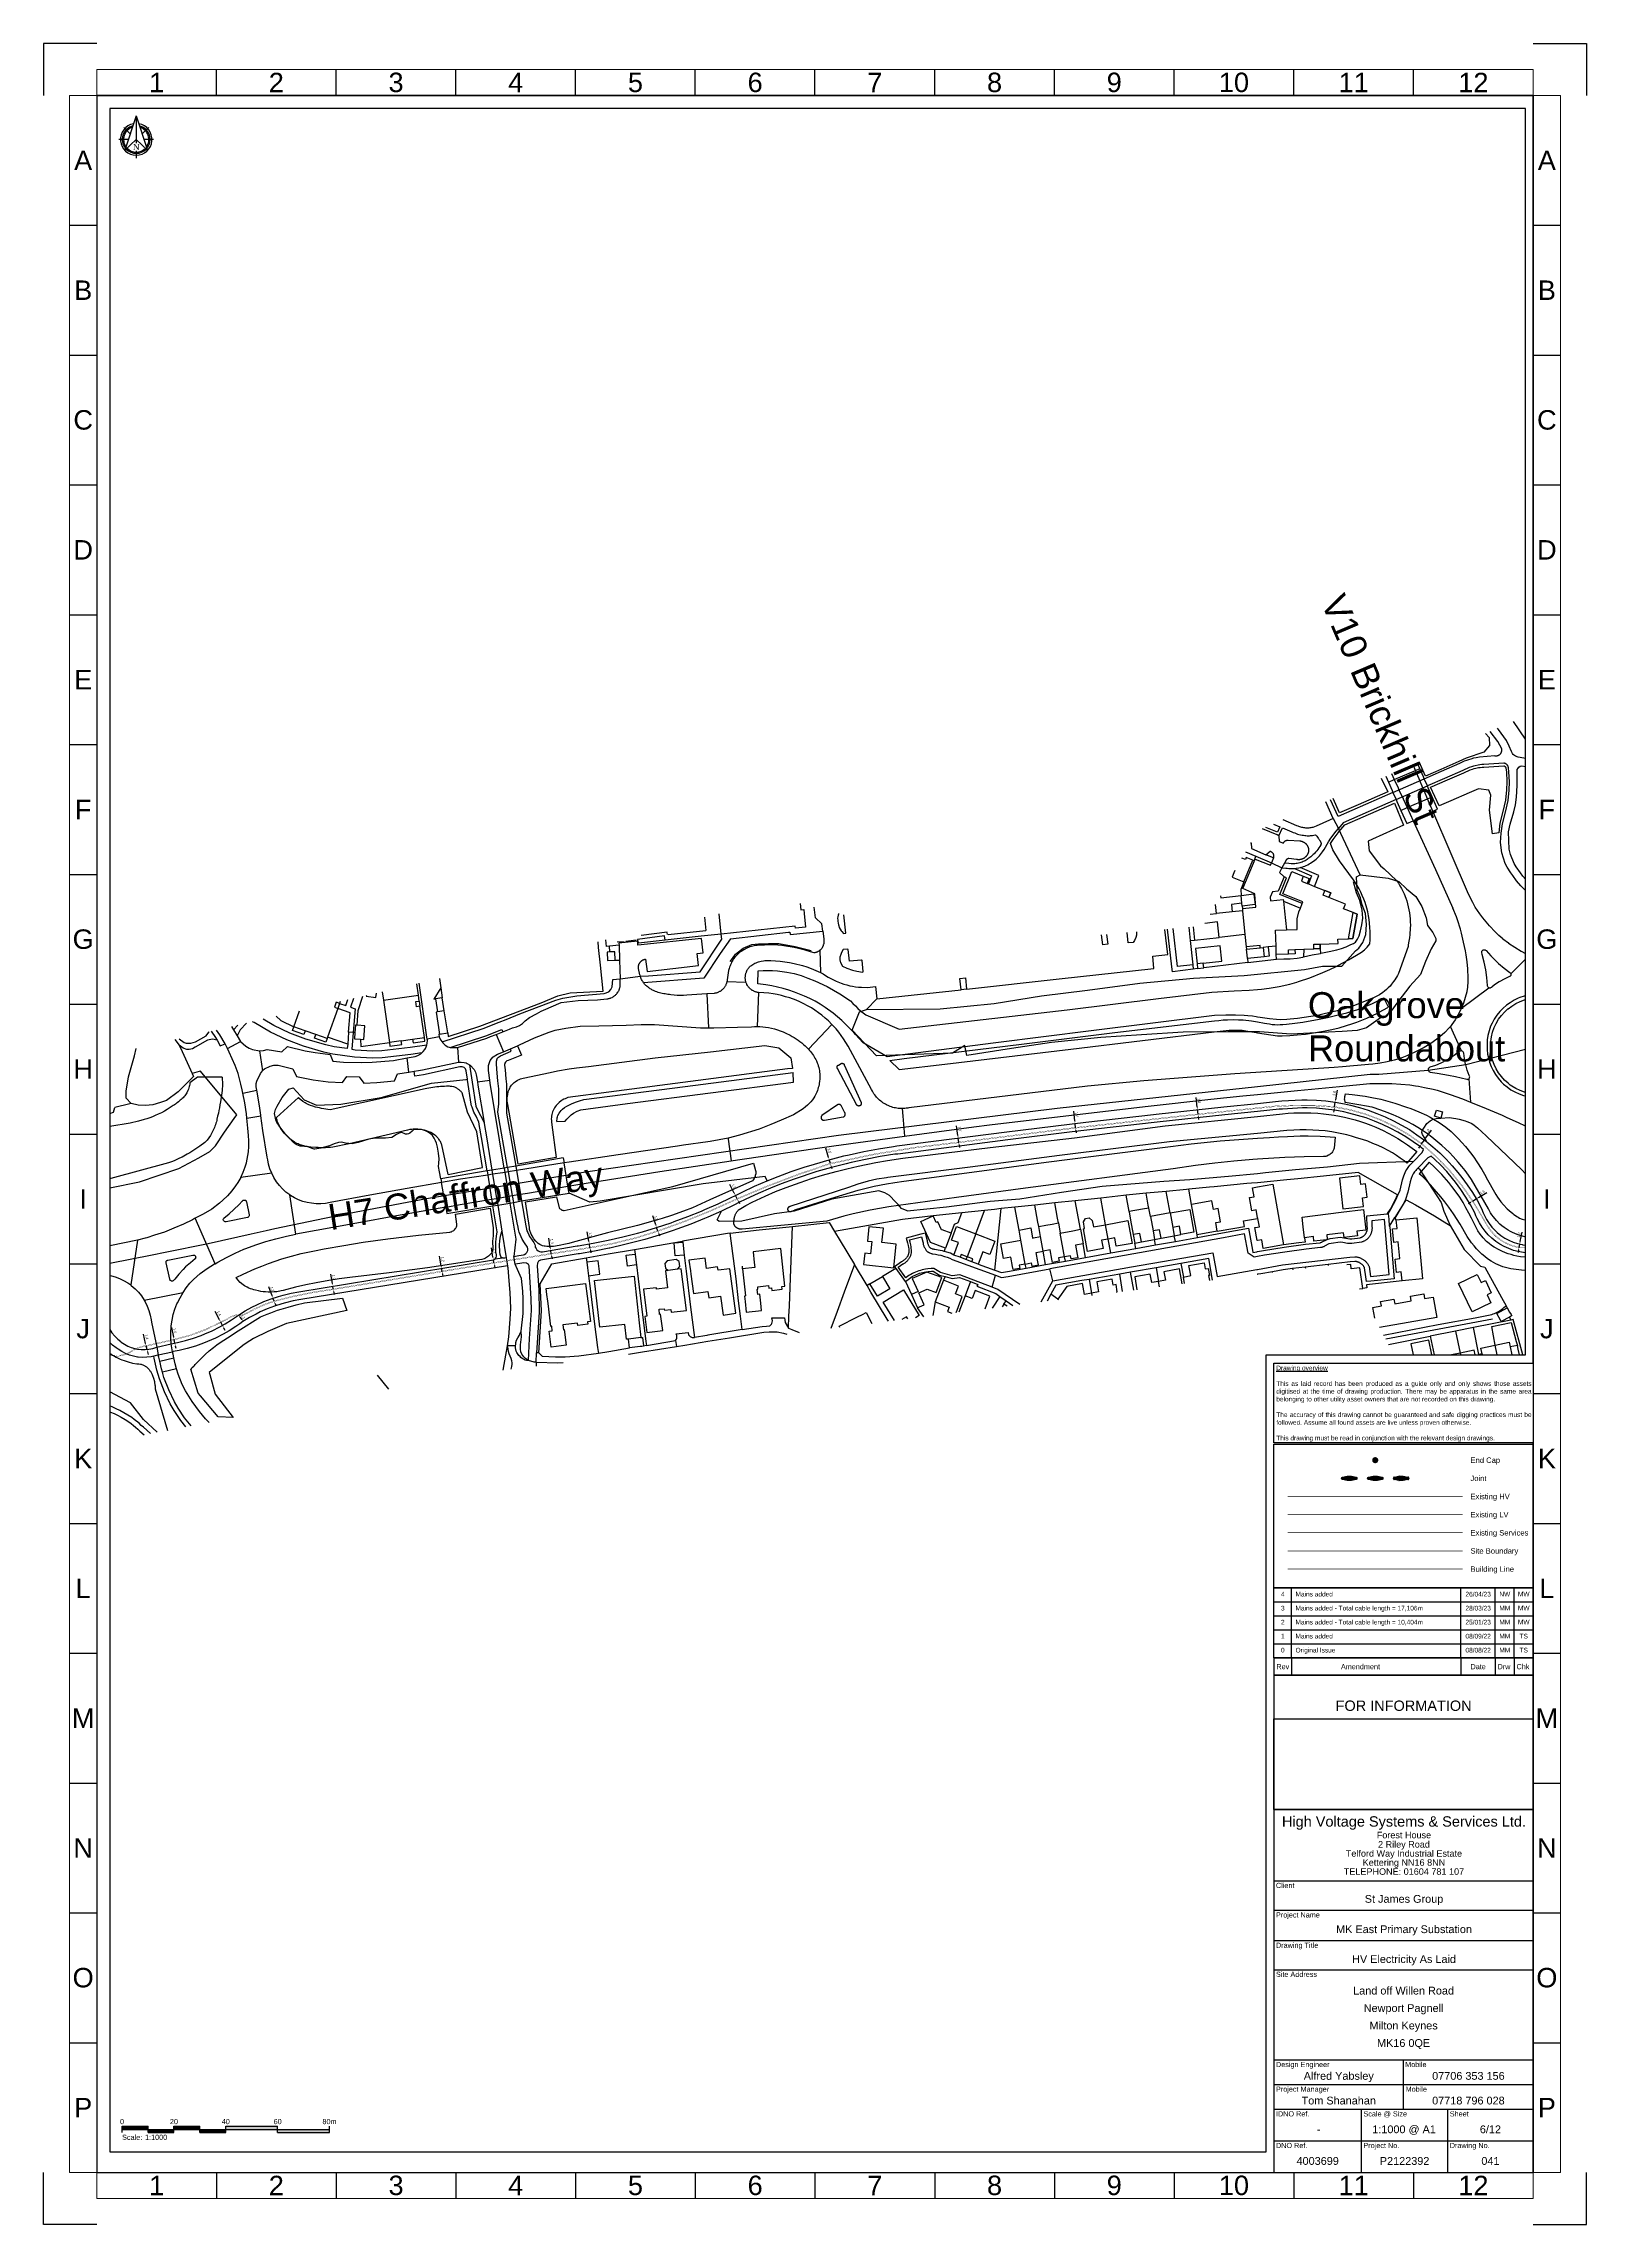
# Paper-space layout 'Sheet 6' of a CAD drawing. Header units: millimetres. Extents: x -20 to 575, y -20 to 821.
# The model-space entities are those that its viewports show. They can reach past a viewport. Long polylines and large blocks are cut down to what shows.
import ezdxf
from ezdxf.enums import TextEntityAlignment as Align

# ---------------------------------------------------------------- set-up
doc = ezdxf.new("R2010")
doc.units = ezdxf.units.MM
doc.header["$LTSCALE"] = 0.25
doc.linetypes.add('DASHED', pattern=[19.05, 12.7, -6.35])
doc.linetypes.add('DASHED2', pattern=[9.525, 6.35, -3.175])
for name, color, linetype in [('E HVSS As Laid Dimensions', 30, 'Continuous'), ('E HVSS As Laid HV', 10, 'Continuous'), ('E HVSS As Laid LV', 90, 'Continuous'), ('E HVSS As Laid LV Services', 5, 'DASHED'), ('G HVSS Text', 7, 'Continuous'), ('X HVSS Building Outline', 130, 'Continuous'), ('X HVSS Site Background', 8, 'Continuous'), ('X HVSS Site Outline', 210, 'Continuous'), ('Z HVSS BORDER', 7, 'Continuous'), ('Z HVSS Drawing Border', 7, 'Continuous'), ('Z HVSS Legend', 7, 'Continuous')]:
    doc.layers.add(name, color=color, linetype=linetype)
doc.layers.add('Z HVSS V PORT', color=9, linetype='Continuous', plot=False)
doc.styles.add('Arial', font='arial.ttf')
doc.styles.add('North', font='CENTURY.TTF', dxfattribs={"height": 2.4})
doc.styles.get("Standard").update_dxf_attribs({"font": 'arial.ttf'})
doc.dimstyles.new('HVSS AsLaid', dxfattribs={"dimtxt": 1, "dimasz": 1, "dimexe": 0, "dimexo": 0, "dimgap": 0.5, "dimtad": 1, "dimdec": 1, "dimzin": 1, "dimdsep": 46, "dimtxsty": 'Arial', "dimcen": 0.09, "dimadec": 0, "dimazin": 0, "dimtfac": 1, "dimtdec": 1, "dimtmove": 0, "dimatfit": 3, "dimfxl": 1, "dimtolj": 1, "dimtzin": 0, "dimarcsym": 0})
picture_1 = doc.add_image_def('image1.jpg', size_in_pixel=(703, 246))

# ---------------------------------------------------------------- blocks, each defined once
blk = doc.blocks.new('HVSS_ADDRESS')
at = {"layer": 'Z HVSS BORDER', "color": 7, "linetype": 'Continuous'}
for s, height, p in [('High Voltage Systems & Services Ltd.', 2, (0.08, 3.57)), ('Forest House', 1.25, (0.08, 1.32)), ('2 Riley Road', 1.25, (0.08, -0.47)), ('Telford Way Industrial Estate', 1.25, (0.08, -2.22)), ('Kettering NN16 8NN', 1.25, (0.08, -3.97)), ('TELEPHONE: 01604 781 107', 1.25, (0.08, -5.72))]:
    blk.add_text(s, height=height, dxfattribs=at).set_placement(p, align=Align.CENTER)
blk = doc.blocks.new('*T302')
at = {"layer": 'Defpoints', "color": 8, "linetype": 'ByBlock', "lineweight": 0, "transparency": 16777216}
for p, q in [((0, 10), (554, 10)), ((0, 0), (0, 10)), ((554, 0), (554, 10))]:
    blk.add_line(p, q, dxfattribs=at)
at = {"layer": 'Z HVSS BORDER', "color": 0, "linetype": 'ByBlock', "lineweight": -2, "transparency": 16777216}
for p, q in [((46.17, 0), (46.17, 10)), ((92.33, 0), (92.33, 10)), ((138.5, 0), (138.5, 10)), ((184.67, 0), (184.67, 10)), ((230.83, 0), (230.83, 10)), ((277, 0), (277, 10)), ((323.17, 0), (323.17, 10)), ((369.33, 0), (369.33, 10)), ((415.5, 0), (415.5, 10)), ((461.67, 0), (461.67, 10)), ((507.83, 0), (507.83, 10)), ((0, 0), (554, 0))]:
    blk.add_line(p, q, dxfattribs=at)
at = {"layer": 'Z HVSS BORDER', "color": 0, "transparency": 16777216, "char_height": 7.5, "width": 46.1667, "attachment_point": 5}
for s, insert in [('1', (23.08, 5)), ('2', (69.25, 5)), ('3', (115.42, 5)), ('4', (161.58, 5)), ('5', (207.75, 5)), ('6', (253.92, 5)), ('7', (300.08, 5)), ('8', (346.25, 5)), ('9', (392.42, 5)), ('10', (438.58, 5)), ('11', (484.75, 5)), ('12', (530.92, 5))]:
    blk.add_mtext(s, dxfattribs=dict(at, insert=insert))
blk = doc.blocks.new('*T303')
at = {"layer": 'Defpoints', "color": 8, "linetype": 'ByBlock', "lineweight": 0, "transparency": 16777216}
for p, q in [((0, 0), (10.5, 0)), ((0, 0), (0, -801)), ((0, -801), (10.5, -801))]:
    blk.add_line(p, q, dxfattribs=at)
at = {"layer": 'Z HVSS BORDER', "color": 0, "linetype": 'ByBlock', "lineweight": -2, "transparency": 16777216}
for p, q in [((10.5, 0), (10.5, -801)), ((0, -50.0625), (10.5, -50.0625)), ((0, -100.125), (10.5, -100.125)), ((0, -150.1875), (10.5, -150.1875)), ((0, -200.25), (10.5, -200.25)), ((0, -250.3125), (10.5, -250.3125)), ((0, -300.375), (10.5, -300.375)), ((0, -350.4375), (10.5, -350.4375)), ((0, -400.5), (10.5, -400.5)), ((0, -450.5625), (10.5, -450.5625)), ((0, -500.625), (10.5, -500.625)), ((0, -550.6875), (10.5, -550.6875)), ((0, -600.75), (10.5, -600.75)), ((0, -650.8125), (10.5, -650.8125)), ((0, -700.875), (10.5, -700.875)), ((0, -750.9375), (10.5, -750.9375))]:
    blk.add_line(p, q, dxfattribs=at)
at = {"layer": 'Z HVSS BORDER', "color": 0, "transparency": 16777216, "char_height": 7.5, "width": 7.5, "attachment_point": 5}
for s, insert in [('A', (5.25, -25.03125)), ('B', (5.25, -75.09375)), ('C', (5.25, -125.15625)), ('D', (5.25, -175.21875)), ('E', (5.25, -225.28125)), ('F', (5.25, -275.34375)), ('G', (5.25, -325.40625)), ('H', (5.25, -375.46875)), ('I', (5.25, -425.53125)), ('J', (5.25, -475.59375)), ('K', (5.25, -525.65625)), ('L', (5.25, -575.71875)), ('M', (5.25, -625.78125)), ('N', (5.25, -675.84375)), ('O', (5.25, -725.90625)), ('P', (5.25, -775.96875))]:
    blk.add_mtext(s, dxfattribs=dict(at, insert=insert))
blk = doc.blocks.new('*T304')
at = {"layer": 'Defpoints', "color": 8, "linetype": 'ByBlock', "lineweight": 0, "transparency": 16777216}
for p, q in [((0, 0), (10.5, 0)), ((10.5, 0), (10.5, -801)), ((0, -801), (10.5, -801))]:
    blk.add_line(p, q, dxfattribs=at)
at = {"layer": 'Z HVSS BORDER', "color": 0, "linetype": 'ByBlock', "lineweight": -2, "transparency": 16777216}
for p, q in [((0, 0), (0, -801)), ((0, -50.0625), (10.5, -50.0625)), ((0, -100.125), (10.5, -100.125)), ((0, -150.1875), (10.5, -150.1875)), ((0, -200.25), (10.5, -200.25)), ((0, -250.3125), (10.5, -250.3125)), ((0, -300.375), (10.5, -300.375)), ((0, -350.4375), (10.5, -350.4375)), ((0, -400.5), (10.5, -400.5)), ((0, -450.5625), (10.5, -450.5625)), ((0, -500.625), (10.5, -500.625)), ((0, -550.6875), (10.5, -550.6875)), ((0, -600.75), (10.5, -600.75)), ((0, -650.8125), (10.5, -650.8125)), ((0, -700.875), (10.5, -700.875)), ((0, -750.9375), (10.5, -750.9375))]:
    blk.add_line(p, q, dxfattribs=at)
at = {"layer": 'Z HVSS BORDER', "color": 0, "transparency": 16777216, "char_height": 7.5, "width": 7.5, "attachment_point": 5}
for s, insert in [('A', (5.25, -25.03125)), ('B', (5.25, -75.09375)), ('C', (5.25, -125.15625)), ('D', (5.25, -175.21875)), ('E', (5.25, -225.28125)), ('F', (5.25, -275.34375)), ('G', (5.25, -325.40625)), ('H', (5.25, -375.46875)), ('I', (5.25, -425.53125)), ('J', (5.25, -475.59375)), ('K', (5.25, -525.65625)), ('L', (5.25, -575.71875)), ('M', (5.25, -625.78125)), ('N', (5.25, -675.84375)), ('O', (5.25, -725.90625)), ('P', (5.25, -775.96875))]:
    blk.add_mtext(s, dxfattribs=dict(at, insert=insert))
blk = doc.blocks.new('*T305')
at = {"layer": 'Defpoints', "color": 8, "linetype": 'ByBlock', "lineweight": 0, "transparency": 16777216}
for p, q in [((0, 0), (0, -10)), ((554, 0), (554, -10)), ((0, -10), (554, -10))]:
    blk.add_line(p, q, dxfattribs=at)
at = {"layer": 'Z HVSS BORDER', "color": 0, "linetype": 'ByBlock', "lineweight": -2, "transparency": 16777216}
for p, q in [((0, 0), (554, 0)), ((46.17, 0), (46.17, -10)), ((92.33, 0), (92.33, -10)), ((138.5, 0), (138.5, -10)), ((184.67, 0), (184.67, -10)), ((230.83, 0), (230.83, -10)), ((277, 0), (277, -10)), ((323.17, 0), (323.17, -10)), ((369.33, 0), (369.33, -10)), ((415.5, 0), (415.5, -10)), ((461.67, 0), (461.67, -10)), ((507.83, 0), (507.83, -10))]:
    blk.add_line(p, q, dxfattribs=at)
at = {"layer": 'Z HVSS BORDER', "color": 0, "transparency": 16777216, "char_height": 7.5, "width": 46.1667, "attachment_point": 5}
for s, insert in [('1', (23.08, -5)), ('2', (69.25, -5)), ('3', (115.42, -5)), ('4', (161.58, -5)), ('5', (207.75, -5)), ('6', (253.92, -5)), ('7', (300.08, -5)), ('8', (346.25, -5)), ('9', (392.42, -5)), ('10', (438.58, -5)), ('11', (484.75, -5)), ('12', (530.92, -5))]:
    blk.add_mtext(s, dxfattribs=dict(at, insert=insert))
blk = doc.blocks.new('A1P')
at = {"layer": 'Z HVSS BORDER'}
for points in [[(0, 821), (-20.5, 821), (-20.5, 801)], [(554, 821), (574.5, 821), (574.5, 801)], [(0, -20), (-20.5, -20), (-20.5, 0)], [(554, -20), (574.5, -20), (574.5, 0)]]:
    blk.add_lwpolyline(points, dxfattribs=at)
blk.add_lwpolyline([(554, 0), (554, 801), (0, 801), (0, 0)], close=True, dxfattribs=at)
for name, p in [('*T302', (0, 801)), ('*T303', (-10.5, 801)), ('*T304', (554, 801)), ('*T305', (0, 0))]:
    blk.add_blockref(name, p)
blk = doc.blocks.new('Tom Shanahan')
at = {"layer": 'Z HVSS BORDER', "style": 'Arial'}
for s, p in [('Tom Shanahan', (-25, -6.17)), ('07718 796 028', (25, -6.17))]:
    blk.add_text(s, height=3, dxfattribs=at).set_placement(p, align=Align.MIDDLE_CENTER)
blk = doc.blocks.new('James Desilva')
at = {"layer": 'Z HVSS BORDER', "style": 'Arial'}
for s, p in [('James Desilva', (-25, -6)), ('07469 713 503', (25, -6))]:
    blk.add_text(s, height=3, dxfattribs=at).set_placement(p, align=Align.MIDDLE_CENTER)
blk = doc.blocks.new('Richard Parkes')
at = {"layer": 'Z HVSS BORDER', "style": 'Arial'}
for s, p in [('Richard Parkes', (-25, -6)), ('07851 190 301', (25, -6))]:
    blk.add_text(s, height=3, dxfattribs=at).set_placement(p, align=Align.MIDDLE_CENTER)
blk = doc.blocks.new('Darren Smith')
at = {"layer": 'Z HVSS BORDER', "style": 'Arial'}
for s, p in [('Darren Smith', (-25, -6)), ('07719 513 737', (25, -6))]:
    blk.add_text(s, height=3, dxfattribs=at).set_placement(p, align=Align.MIDDLE_CENTER)
blk = doc.blocks.new('Elec-001')
at = {"layer": 'Z HVSS BORDER', "style": 'Arial'}
for s, p in [('Electrical Design', (-50, 82)), ('001', (-17, 4))]:
    blk.add_text(s, height=3, dxfattribs=at).set_placement(p, align=Align.MIDDLE_CENTER)
blk = doc.blocks.new('Elec-010')
at = {"layer": 'Z HVSS BORDER', "style": 'Arial'}
for s, p in [('Cable Route Plan', (-50, 82)), ('010', (-17, 4))]:
    blk.add_text(s, height=3, dxfattribs=at).set_placement(p, align=Align.MIDDLE_CENTER)
blk = doc.blocks.new('CS-110')
at = {"layer": 'Z HVSS BORDER', "style": 'Arial'}
for s, p in [('Combined Services Drawing', (-50, 82)), ('110', (-17, 4))]:
    blk.add_text(s, height=3, dxfattribs=at).set_placement(p, align=Align.MIDDLE_CENTER)
blk = doc.blocks.new('Elec-030(Meter)')
at = {"layer": 'Z HVSS BORDER', "style": 'Arial'}
for s, p in [('Meter Room Layout', (-50, 82)), ('030', (-17, 4))]:
    blk.add_text(s, height=3, dxfattribs=at).set_placement(p, align=Align.MIDDLE_CENTER)
blk = doc.blocks.new('Elec-030(Riser)')
at = {"layer": 'Z HVSS BORDER', "style": 'Arial'}
for s, p in [('Riser Layouts', (-50, 82)), ('030', (-17, 4))]:
    blk.add_text(s, height=3, dxfattribs=at).set_placement(p, align=Align.MIDDLE_CENTER)
blk = doc.blocks.new('Elec-040')
at = {"layer": 'Z HVSS BORDER', "style": 'Arial'}
for s, p in [('LV Electricity As Laid', (-50, 82)), ('040', (-17, 4))]:
    blk.add_text(s, height=3, dxfattribs=at).set_placement(p, align=Align.MIDDLE_CENTER)
blk = doc.blocks.new('Elec-041')
at = {"layer": 'Z HVSS BORDER', "style": 'Arial'}
for s, p in [('HV Electricity As Laid', (-49.83, 82.31)), ('041', (-16.51, 4.46))]:
    blk.add_text(s, height=3, dxfattribs=at).set_placement(p, align=Align.MIDDLE_CENTER)
blk = doc.blocks.new('Daniel Scott')
at = {"layer": 'Z HVSS BORDER', "style": 'Arial'}
for s, p in [('Daniel Scott', (-25, -6)), ('07701 371 001', (25, -6))]:
    blk.add_text(s, height=3, dxfattribs=at).set_placement(p, align=Align.MIDDLE_CENTER)
blk = doc.blocks.new('Gas-201')
at = {"layer": 'Z HVSS BORDER', "style": 'Arial'}
for s, p in [('Gas Design', (-50, 82)), ('201', (-17, 4))]:
    blk.add_text(s, height=3, dxfattribs=at).set_placement(p, align=Align.MIDDLE_CENTER)
blk = doc.blocks.new('Gas-210')
at = {"layer": 'Z HVSS BORDER', "style": 'Arial'}
for s, p in [('Gas Pipe Route Plan', (-50, 82)), ('210', (-17, 4))]:
    blk.add_text(s, height=3, dxfattribs=at).set_placement(p, align=Align.MIDDLE_CENTER)
blk = doc.blocks.new('Gas-220')
at = {"layer": 'Z HVSS BORDER', "style": 'Arial'}
for s, p in [('PRI Base Detail', (-50, 82)), ('220', (-17, 4))]:
    blk.add_text(s, height=3, dxfattribs=at).set_placement(p, align=Align.MIDDLE_CENTER)
blk = doc.blocks.new('Gas-230(meter)')
at = {"layer": 'Z HVSS BORDER', "style": 'Arial'}
for s, p in [('Meter Room Layout', (-50, 82)), ('230', (-17, 4))]:
    blk.add_text(s, height=3, dxfattribs=at).set_placement(p, align=Align.MIDDLE_CENTER)
blk = doc.blocks.new('Gas-230(Riser)')
at = {"layer": 'Z HVSS BORDER', "style": 'Arial'}
for s, p in [('Riser Layout', (-50, 82)), ('230', (-17, 4))]:
    blk.add_text(s, height=3, dxfattribs=at).set_placement(p, align=Align.MIDDLE_CENTER)
blk = doc.blocks.new('Gas-240')
at = {"layer": 'Z HVSS BORDER', "style": 'Arial'}
for s, p in [('Gas As Laid', (-50, 82)), ('240', (-17, 4))]:
    blk.add_text(s, height=3, dxfattribs=at).set_placement(p, align=Align.MIDDLE_CENTER)
blk = doc.blocks.new('Gas-241')
at = {"layer": 'Z HVSS BORDER', "style": 'Arial'}
for s, p in [('CSEP As Laid', (-50, 82)), ('241', (-17, 4))]:
    blk.add_text(s, height=3, dxfattribs=at).set_placement(p, align=Align.MIDDLE_CENTER)
blk = doc.blocks.new('Wat-310')
at = {"layer": 'Z HVSS BORDER', "style": 'Arial'}
for s, p in [('Pipe Route Plan', (-50, 82)), ('310', (-17, 4))]:
    blk.add_text(s, height=3, dxfattribs=at).set_placement(p, align=Align.MIDDLE_CENTER)
blk = doc.blocks.new('Wat-310(GA)')
at = {"layer": 'Z HVSS BORDER', "style": 'Arial'}
for s, p in [('General Arrangement', (-50, 82)), ('310', (-17, 4))]:
    blk.add_text(s, height=3, dxfattribs=at).set_placement(p, align=Align.MIDDLE_CENTER)
blk = doc.blocks.new('Elec-010(Sub)')
at = {"layer": 'Z HVSS BORDER', "style": 'Arial'}
for s, p in [('Substation Location & Cable Route Plan', (-50, 82)), ('010', (-17, 4))]:
    blk.add_text(s, height=3, dxfattribs=at).set_placement(p, align=Align.MIDDLE_CENTER)
blk = doc.blocks.new('Gas-201(SLD)')
at = {"layer": 'Z HVSS BORDER', "style": 'Arial'}
for s, p in [('Single Line Diagram', (-50, 82)), ('201', (-17, 4))]:
    blk.add_text(s, height=3, dxfattribs=at).set_placement(p, align=Align.MIDDLE_CENTER)
blk = doc.blocks.new('Gas-210(GA)')
at = {"layer": 'Z HVSS BORDER', "style": 'Arial'}
for s, p in [('General Arrangement', (-50, 82)), ('210', (-17, 4))]:
    blk.add_text(s, height=3, dxfattribs=at).set_placement(p, align=Align.MIDDLE_CENTER)
blk = doc.blocks.new('Tel-410')
at = {"layer": 'Z HVSS BORDER', "style": 'Arial'}
for s, p in [('Duct Route Plan', (-50, 82)), ('410', (-17, 4))]:
    blk.add_text(s, height=3, dxfattribs=at).set_placement(p, align=Align.MIDDLE_CENTER)
blk = doc.blocks.new('Tel-410(GA)')
at = {"layer": 'Z HVSS BORDER', "style": 'Arial'}
for s, p in [('General Arrangement', (-50, 82)), ('410', (-17, 4))]:
    blk.add_text(s, height=3, dxfattribs=at).set_placement(p, align=Align.MIDDLE_CENTER)
blk = doc.blocks.new('M.Buckby')
at = {"layer": 'Z HVSS BORDER', "style": 'Arial'}
for s, p in [('Mark Buckby', (-25, -6)), ('07730 685 216', (25, -6))]:
    blk.add_text(s, height=3, dxfattribs=at).set_placement(p, align=Align.MIDDLE_CENTER)
blk = doc.blocks.new('Andy Billings')
at = {"layer": 'Z HVSS BORDER', "style": 'Arial'}
for s, p in [('Andy Billings', (-25, -6)), ('01604 781 107', (25, -6))]:
    blk.add_text(s, height=3, dxfattribs=at).set_placement(p, align=Align.MIDDLE_CENTER)
blk = doc.blocks.new('Jonny Linnell')
at = {"layer": 'Z HVSS BORDER', "style": 'Arial'}
for s, p in [('Jonny Linnell', (-25, -6)), ('07719 531 605', (25, -6))]:
    blk.add_text(s, height=3, dxfattribs=at).set_placement(p, align=Align.MIDDLE_CENTER)
blk = doc.blocks.new('Elec-010(CRP & ED)')
at = {"layer": 'Z HVSS BORDER', "style": 'Arial'}
for s, p in [('Cable Route Plan & Electrical Design', (-50, 82)), ('010', (-17, 4))]:
    blk.add_text(s, height=3, dxfattribs=at).set_placement(p, align=Align.MIDDLE_CENTER)
blk = doc.blocks.new('Elec-031')
at = {"layer": 'Z HVSS BORDER', "style": 'Arial'}
for s, p in [('Laterals Layout', (-50, 82)), ('031', (-17, 4))]:
    blk.add_text(s, height=3, dxfattribs=at).set_placement(p, align=Align.MIDDLE_CENTER)
blk = doc.blocks.new('Alfred Yabsley')
at = {"layer": 'Z HVSS BORDER', "style": 'Arial'}
for s, p in [('Alfred Yabsley', (-25, -6.17)), ('07706 353 156', (25, -6.17))]:
    blk.add_text(s, height=3, dxfattribs=at).set_placement(p, align=Align.MIDDLE_CENTER)
blk = doc.blocks.new('Callum Coulthard')
at = {"layer": 'Z HVSS BORDER', "style": 'Arial'}
for s, p in [('Callum Coulthard', (-25, -6)), ('07719 532 465', (25, -6))]:
    blk.add_text(s, height=3, dxfattribs=at).set_placement(p, align=Align.MIDDLE_CENTER)
blk = doc.blocks.new('Joe Black')
at = {"layer": 'Z HVSS BORDER', "style": 'Arial'}
for s, p in [('Joe Black', (-25, -6)), ('07596 855 257', (25, -6))]:
    blk.add_text(s, height=3, dxfattribs=at).set_placement(p, align=Align.MIDDLE_CENTER)
blk = doc.blocks.new('Cameron Bellamy')
at = {"layer": 'Z HVSS BORDER', "style": 'Arial'}
for s, p in [('Cameron Bellamy', (-25, -6)), ('07821 640 456', (25, -6))]:
    blk.add_text(s, height=3, dxfattribs=at).set_placement(p, align=Align.MIDDLE_CENTER)
blk = doc.blocks.new('Manu Mathew')
at = {"layer": 'Z HVSS BORDER', "style": 'Arial'}
for s, p in [('Manu Mathew', (-25, -6)), ('07548 833 134', (25, -6))]:
    blk.add_text(s, height=3, dxfattribs=at).set_placement(p, align=Align.MIDDLE_CENTER)
blk = doc.blocks.new('Prakash Halai')
at = {"layer": 'Z HVSS BORDER', "style": 'Arial'}
for s, p in [('Prakash Halai', (-25, -6)), ('07874 870 179', (25, -6))]:
    blk.add_text(s, height=3, dxfattribs=at).set_placement(p, align=Align.MIDDLE_CENTER)
blk = doc.blocks.new('Nikita Wells')
at = {"layer": 'Z HVSS BORDER', "style": 'Arial'}
for s, p in [('Nikita Wells', (-25, -6)), ('07394 565 992', (25, -6))]:
    blk.add_text(s, height=3, dxfattribs=at).set_placement(p, align=Align.MIDDLE_CENTER)
blk = doc.blocks.new('Pete Stait')
at = {"layer": 'Z HVSS BORDER', "style": 'Arial'}
for s, p in [('Pete Stait', (-25, -6)), ('07821 655 700', (25, -6))]:
    blk.add_text(s, height=3, dxfattribs=at).set_placement(p, align=Align.MIDDLE_CENTER)
blk = doc.blocks.new('Andrew Mcdonald')
at = {"layer": 'Z HVSS BORDER', "style": 'Arial'}
for s, p in [('Andrew Mcdonald', (-25, -6)), ('07541 622 508', (25, -6))]:
    blk.add_text(s, height=3, dxfattribs=at).set_placement(p, align=Align.MIDDLE_CENTER)
blk = doc.blocks.new('Elliot Hanney')
at = {"layer": 'Z HVSS BORDER', "style": 'Arial'}
for s, p in [('Elliot Hanney', (-25, -6)), ('07548 838 740', (25, -6))]:
    blk.add_text(s, height=3, dxfattribs=at).set_placement(p, align=Align.MIDDLE_CENTER)
blk = doc.blocks.new('Jim Theobald')
at = {"layer": 'Z HVSS BORDER', "style": 'Arial'}
for s, p in [('Jim Theobald', (-25, -6)), ('07548 838 738', (25, -6))]:
    blk.add_text(s, height=3, dxfattribs=at).set_placement(p, align=Align.MIDDLE_CENTER)
blk = doc.blocks.new('John Leite')
at = {"layer": 'Z HVSS BORDER', "style": 'Arial'}
for s, p in [('John Leite', (-25, -6)), ('07874 878 505', (25, -6))]:
    blk.add_text(s, height=3, dxfattribs=at).set_placement(p, align=Align.MIDDLE_CENTER)
blk = doc.blocks.new('Marcus Williams')
at = {"layer": 'Z HVSS BORDER', "style": 'Arial'}
for s, p in [('Marcus Williams', (-25, -6)), ('07706 334 635', (25, -6))]:
    blk.add_text(s, height=3, dxfattribs=at).set_placement(p, align=Align.MIDDLE_CENTER)
blk = doc.blocks.new('Mark Bidwell')
at = {"layer": 'Z HVSS BORDER', "style": 'Arial'}
for s, p in [('Mark Bidwell', (-25, -6)), ('07566 790 128', (25, -6))]:
    blk.add_text(s, height=3, dxfattribs=at).set_placement(p, align=Align.MIDDLE_CENTER)
blk = doc.blocks.new('Matt Buxton')
at = {"layer": 'Z HVSS BORDER', "style": 'Arial'}
for s, p in [('Matt Buxton', (-25, -6)), ('07548 830 362', (25, -6))]:
    blk.add_text(s, height=3, dxfattribs=at).set_placement(p, align=Align.MIDDLE_CENTER)
blk = doc.blocks.new('Mike Turner')
at = {"layer": 'Z HVSS BORDER', "style": 'Arial'}
for s, p in [('Mike Turner', (-25, -6)), ('07596 857 914', (25, -6))]:
    blk.add_text(s, height=3, dxfattribs=at).set_placement(p, align=Align.MIDDLE_CENTER)
blk = doc.blocks.new('Rachel Nead')
at = {"layer": 'Z HVSS BORDER', "style": 'Arial'}
for s, p in [('Rachel Nead', (-25, -6)), ('07719 512 511', (25, -6))]:
    blk.add_text(s, height=3, dxfattribs=at).set_placement(p, align=Align.MIDDLE_CENTER)
blk = doc.blocks.new('*U1663')
at = {"layer": 'Z HVSS BORDER'}
for points in [[(554, 198.45), (454, 198.45)], [(554, 198.45), (454, 198.45)], [(454, 198.45), (454, 0)], [(460.83, 198.45), (460.83, 191.74)], [(526.14, 198.45), (526.14, 191.74)], [(539.37, 198.45), (539.37, 191.74)], [(546.68, 198.45), (546.68, 191.74)], [(454, 191.74), (554, 191.74)], [(554, 191.74), (454, 191.74)], [(454, 175.01), (554, 175.01)], [(454, 140.01), (554, 140.01)], [(454, 112.49), (554, 112.49)], [(454, 101.12), (554, 101.12)], [(454, 89.43), (554, 89.43)], [(454, 78.23), (554, 78.23)], [(454, 43.44), (554, 43.44)], [(504, 24.41), (504, 43.44)], [(454, 33.92), (554, 33.92)], [(454, 24.41), (554, 24.41)], [(487.73, 0), (487.73, 24.41)], [(521.03, 0), (521.03, 24.41)], [(454, 12.2), (554, 12.2)]]:
    blk.add_lwpolyline(points, dxfattribs=at)
at = {"color": 63, "true_color": 0xbada55}
blk.add_blockref('A1P', (0, 0), dxfattribs=at)
for name, p, xscale, yscale, zscale in [('Wat-310(GA)', (454, 89.43), 9.99999999976335e-06, 9.99999999976335e-06, 9.99999999976335e-06), ('Elec-010(Sub)', (454, 89.43), 9.99999999976335e-06, 9.99999999976335e-06, 9.99999999976335e-06), ('Gas-201(SLD)', (454, 89.43), 9.99999999976335e-06, 9.99999999976335e-06, 9.99999999976335e-06), ('Gas-210(GA)', (454, 89.43), 9.99999999976335e-06, 9.99999999976335e-06, 9.99999999976335e-06), ('Tel-410', (454, 89.43), 9.99999999976335e-06, 9.99999999976335e-06, 9.99999999976335e-06), ('Tel-410(GA)', (454, 89.43), 9.99999999976335e-06, 9.99999999976335e-06, 9.99999999976335e-06), ('Elec-010(CRP & ED)', (454, 89.43), 9.999999999763987e-06, 9.999999999763987e-06, 9.999999999763987e-06), ('Elec-031', (454, 89.43), 9.99999999976335e-06, 9.99999999976335e-06, 9.99999999976335e-06), ('Jonny Linnell', (454, 43.44), 1.999999999952834e-05, 1.999999999952834e-05, 1.999999999952834e-05), ('Andy Billings', (504, 43.44), 1.999999999952633e-05, 1.999999999952633e-05, 1.999999999952633e-05)]:
    blk.add_blockref(name, p, dxfattribs=dict(at, xscale=xscale, yscale=yscale, zscale=zscale))
for name, p, xscale, yscale, zscale in [('Andrew Mcdonald', (454, 43.44), 1.99999999995267e-05, 1.99999999995267e-05, 1.99999999995267e-05), ('Elliot Hanney', (454, 43.44), 1.99999999995267e-05, 1.99999999995267e-05, 1.99999999995267e-05), ('Jim Theobald', (454, 43.44), 1.999999999952843e-05, 1.999999999952843e-05, 1.999999999952843e-05), ('John Leite', (454, 43.44), 1.999999999952843e-05, 1.999999999952843e-05, 1.999999999952843e-05), ('Marcus Williams', (454, 43.44), 1.999999999952843e-05, 1.999999999952843e-05, 1.999999999952843e-05), ('Mark Bidwell', (454, 43.44), 3.99999999981068e-10, 3.99999999981068e-10, 3.99999999981068e-10), ('Matt Buxton', (454, 43.44), 1.999999999952843e-05, 1.999999999952843e-05, 1.999999999952843e-05), ('Mike Turner', (454, 43.44), 1.999999999952843e-05, 1.999999999952843e-05, 1.999999999952843e-05), ('Rachel Nead', (454, 43.44), 1.999999999952843e-05, 1.999999999952843e-05, 1.999999999952843e-05), ('Callum Coulthard', (504, 43.44), 1.999999999952633e-05, 1.999999999952633e-05, 1.999999999952633e-05), ('Joe Black', (504, 43.44), 1.99999999995267e-05, 1.99999999995267e-05, 1.99999999995267e-05), ('Cameron Bellamy', (504, 43.44), 1.999999999952633e-05, 1.999999999952633e-05, 1.999999999952633e-05), ('Manu Mathew', (504, 43.44), 1.99999999995267e-05, 1.99999999995267e-05, 1.99999999995267e-05), ('Prakash Halai', (504, 43.44), 1.999999999952633e-05, 1.999999999952633e-05, 1.999999999952633e-05), ('Nikita Wells', (504, 43.44), 1.999999999952633e-05, 1.999999999952633e-05, 1.999999999952633e-05), ('Pete Stait', (504, 43.44), 3.999999999810533e-10, 3.999999999810533e-10, 3.999999999810533e-10)]:
    blk.add_blockref(name, p, dxfattribs=dict(xscale=xscale, yscale=yscale, zscale=zscale))
blk.add_blockref('Alfred Yabsley', (504, 43.44))
at = {"layer": 'Z HVSS BORDER'}
for name, p, xscale, yscale, zscale in [('HVSS_ADDRESS', (503.98, 126.25), 2, 2, 2), ('Elec-001', (454, 89.43), 9.99999999976335e-06, 9.99999999976335e-06, 9.99999999976335e-06), ('Elec-010', (454, 89.43), 9.999999999763987e-06, 9.999999999763987e-06, 9.999999999763987e-06), ('CS-110', (454, 89.43), 9.99999999976335e-06, 9.99999999976335e-06, 9.99999999976335e-06), ('Elec-030(Meter)', (454, 89.43), 9.999999999763987e-06, 9.999999999763987e-06, 9.999999999763987e-06), ('Elec-030(Riser)', (454, 89.43), 9.999999999763987e-06, 9.999999999763987e-06, 9.999999999763987e-06), ('Elec-040', (454, 89.43), 9.999999999763531e-06, 9.999999999763531e-06, 9.999999999763531e-06), ('Gas-201', (454, 89.43), 9.999999999763987e-06, 9.999999999763987e-06, 9.999999999763987e-06), ('Gas-210', (454, 89.43), 9.99999999976335e-06, 9.99999999976335e-06, 9.99999999976335e-06), ('Gas-220', (454, 89.43), 9.999999999763987e-06, 9.999999999763987e-06, 9.999999999763987e-06), ('Gas-230(meter)', (454, 89.43), 9.99999999976335e-06, 9.99999999976335e-06, 9.99999999976335e-06), ('Gas-230(Riser)', (454, 89.43), 9.999999999763987e-06, 9.999999999763987e-06, 9.999999999763987e-06), ('Gas-240', (454, 89.43), 9.99999999976335e-06, 9.99999999976335e-06, 9.99999999976335e-06), ('Gas-241', (454, 89.43), 9.999999999763987e-06, 9.999999999763987e-06, 9.999999999763987e-06), ('Wat-310', (454, 89.43), 9.999999999763987e-06, 9.999999999763987e-06, 9.999999999763987e-06), ('Daniel Scott', (504, 43.44), 1.99999999995267e-05, 1.99999999995267e-05, 1.99999999995267e-05), ('James Desilva', (504, 33.92), 1.999999999952706e-05, 1.999999999952706e-05, 1.999999999952706e-05), ('Richard Parkes', (504, 33.92), 1.999999999952815e-05, 1.999999999952815e-05, 1.999999999952815e-05), ('Darren Smith', (504, 33.92), 1.999999999952815e-05, 1.999999999952815e-05, 1.999999999952815e-05)]:
    blk.add_blockref(name, p, dxfattribs=dict(at, xscale=xscale, yscale=yscale, zscale=zscale))
for name, p in [('Elec-041', (554, 0)), ('Tom Shanahan', (504, 33.92))]:
    blk.add_blockref(name, p, dxfattribs=at)
at = {"layer": 'Z HVSS BORDER', "color": 63, "true_color": 0xbada55, "xscale": 1.999999999952761e-05, "yscale": 1.999999999952761e-05, "zscale": 1.999999999952761e-05}
blk.add_blockref('M.Buckby', (503, 33.92), dxfattribs=at)
at = {"layer": 'Z HVSS BORDER', "style": 'Arial'}
for s, p in [('Rev', (457.42, 195.09)), ('Amendment', (487.37, 195.09)), ('Date', (532.76, 195.09)), ('Drw', (542.73, 195.09)), ('Chk', (550.04, 195.09))]:
    blk.add_text(s, height=2, dxfattribs=at).set_placement(p, align=Align.MIDDLE_CENTER)
at = {"layer": 'Z HVSS BORDER', "color": 90}
blk.add_text('APPROVED FOR CONSTRUCTION', height=0.00004, dxfattribs=at).set_placement((554, 185.03), align=Align.MIDDLE_CENTER)
at = {"layer": 'Z HVSS BORDER', "color": 10}
blk.add_text('NOT FOR CONSTRUCTION', height=0.00004, dxfattribs=at).set_placement((554, 185.03), align=Align.MIDDLE_CENTER)
at = {"layer": 'Z HVSS BORDER'}
blk.add_text('FOR INFORMATION', height=4, dxfattribs=at).set_placement((504, 180.03), align=Align.MIDDLE_CENTER)
at = {"layer": 'Z HVSS BORDER', "style": 'Arial'}
for s, height, p in [('Client', 2, (454.78, 111.71)), ('Project Name', 2, (454.78, 100.35)), ('Drawing Title', 2, (454.78, 88.65)), ('Site Address', 2, (454.78, 77.45)), ('Design Engineer', 2, (454.78, 42.66)), ('Mobile', 2, (504.61, 42.66)), ('Project Manager', 2, (454.78, 33.15)), ('Mobile', 2, (504.78, 33.15)), ('IDNO Ref.', 2, (454.78, 23.63)), ('Scale @ Size', 2, (488.51, 23.63)), ('Sheet', 2, (521.81, 23.63)), ('GT Ref.', 0.0000593, (454, 12.2)), ('IGT Ref.', 0.0000593, (454, 12.2)), ('Water Ref.', 0.0000593, (454, 12.2)), ('DNO Ref.', 2, (454.78, 11.43)), ('Project No.', 2, (488.51, 11.43)), ('Drawing No.', 2, (521.81, 11.43))]:
    blk.add_text(s, height=height, dxfattribs=at).set_placement(p, align=Align.TOP_LEFT)
for tag, height, p in [('CLIENT', 3, (504.17, 105.53)), ('PROJECT_NAME', 3, (504.17, 93.83)), ('DRG_TITLE', 0.00003, (454, 89.43)), ('DRG_NO', 0.00003, (454, 89.43)), ('DESIGN_ENG', 0.00006, (504, 43.44)), ('DE_MOBILE', 0.00006, (504, 43.44)), ('PROJECT_MAN', 0.00006, (504, 33.92)), ('PM_MOBILE', 0.00006, (504, 33.92)), ('IDNO_IGT_REF', 3, (471.25, 16.67)), ('SCALE_SIZE', 3, (504.18, 16.66)), ('SHEET_NO', 3, (537.49, 16.66)), ('DNO_GT_REF', 3, (470.87, 4.46)), ('PROJECT', 3, (504.39, 4.46))]:
    blk.add_attdef(tag, text='', height=height, dxfattribs=at).set_placement(p, align=Align.MIDDLE_CENTER)
for tag, p in [('ADD_1', (504, 68.65)), ('ADD_2', (504, 61.92)), ('ADD_3', (504, 55.18)), ('ADD_4', (504, 48.44))]:
    blk.add_attdef(tag, text='', height=3, dxfattribs=at).set_placement(p, align=Align.CENTER)
image = blk.add_image(picture_1, insert=(454, 140.01), size_in_units=(100, 34.99))
image.dxf.flags = 7
blk = doc.blocks.new('HVSS - North Arrow')
for points in [[(0, 9.13), (-4.38, -4.22)], [(0, 9.13), (0, -7.29)], [(0, 9.13), (4.38, -4.22)], [(-3, 0), (-6.69, 0)], [(-4.82, 4.64), (-2.28, 2.19)], [(0, 0), (-4.38, -4.22)], [(0, 0), (4.38, -4.22)], [(4.82, 4.64), (2.28, 2.19)], [(6.69, 0), (3, 0)]]:
    blk.add_lwpolyline(points)
for radius, start, end in [(6.09, 99.72748, 80.27252), (5.37, 103.88417, 219.74732), (4.89, 107.48462, 216.14686), (5.37, 320.25268, 76.11583), (4.89, 323.85314, 72.51538), (5.37, 223.90401, 316.09599), (4.89, 223.90401, 316.09599)]:
    blk.add_arc((0, 0), radius, start, end)
at = {"insert": (0, -2.94), "char_height": 2.4, "width": 2, "attachment_point": 5, "style": 'North', "bg_fill": 3, "box_fill_scale": 1.1, "bg_fill_color": 256, "bg_fill_transparency": 0}
blk.add_mtext('{\\fCentury|b0|i0|c0|p18;N}', dxfattribs=at)
blk = doc.blocks.new('*U1759')
at = {"color": 0}
for p, q in [((0, 2.4), (10, 2.4)), ((0, 0), (0, 2.4)), ((0, 1.2), (80, 1.2)), ((10, 0), (10, 2.4)), ((10, 0), (20, 0)), ((20, 2.4), (30, 2.4)), ((20, 0), (20, 2.4)), ((30, 0), (30, 2.4)), ((30, 0), (40, 0)), ((40, 0), (40, 2.4)), ((40, 2.4), (60, 2.4)), ((60, 0), (60, 2.4)), ((60, 0), (80, 0)), ((80, 0), (80, 2.4))]:
    blk.add_line(p, q, dxfattribs=at)
for points in [[(0, 2.4), (10, 2.4), (0, 1.2), (10, 1.2)], [(10, 1.2), (20, 1.2), (10, 0), (20, 0)], [(20, 2.4), (30, 2.4), (20, 1.2), (30, 1.2)], [(30, 1.2), (40, 1.2), (30, 0), (40, 0)], [(40, 2.4), (60, 2.4), (40, 1.2), (60, 1.2)], [(60, 1.2), (80, 1.2), (60, 0), (80, 0)]]:
    blk.add_solid(points, dxfattribs=at)
at = {"color": 0, "style": 'Arial'}
for s, p in [('0', (0, 3.22)), ('20', (20, 3.22)), ('40', (40, 3.22)), ('60', (60, 3.22)), ('80m', (80, 3.22))]:
    blk.add_text(s, height=2, dxfattribs=at).set_placement(p, align=Align.CENTER)
for s, p in [('Scale:', (0, -2.85)), ('1:1000', (8.86, -2.85))]:
    blk.add_text(s, height=2, dxfattribs=at).set_placement(p)
blk = doc.blocks.new('*T2138')
at = {"layer": 'Z HVSS Drawing Border', "color": 0, "linetype": 'ByBlock', "lineweight": -2, "transparency": 16777216}
for p, q in [((0, 27), (100, 27)), ((0, 0), (0, 27)), ((6.83, 0), (6.83, 27)), ((72.14, 0), (72.14, 27)), ((85.37, 0), (85.37, 27)), ((92.68, 0), (92.68, 27)), ((100, 0), (100, 27)), ((0, 21.6), (100, 21.6)), ((0, 16.2), (100, 16.2)), ((0, 10.8), (100, 10.8)), ((0, 5.4), (100, 5.4)), ((0, 0), (100, 0))]:
    blk.add_line(p, q, dxfattribs=at)
at = {"layer": 'Z HVSS Drawing Border', "color": 0, "transparency": 16777216, "char_height": 1.8, "style": 'Arial'}
for s, insert, width, attachment_point in [('4', (3.42, 25.5), 3.8315, 2), ('Mains added', (8.33, 25.5), 62.3103, 1), ('26/04/23', (78.76, 25.5), 10.2281, 2), ('NW', (89.03, 25.5), 4.3151, 2), ('MW', (96.34, 25.5), 4.3151, 2), ('3', (3.42, 20.1), 3.8315, 2), ('Mains added - Total cable length = 17,106m', (8.33, 20.1), 62.3103, 1), ('28/03/23', (78.76, 20.1), 10.2281, 2), ('MM', (89.03, 20.1), 4.3151, 2), ('MW', (96.34, 20.1), 4.3151, 2), ('2', (3.42, 14.7), 3.8315, 2), ('1', (3.42, 9.3), 3.8315, 2), ('Mains added - Total cable length = 10,404m', (8.33, 14.7), 62.3103, 1), ('Mains added', (8.33, 9.3), 62.3103, 1), ('08/09/22', (78.76, 9.3), 10.2281, 2), ('25/01/23', (78.76, 14.7), 10.2281, 2), ('MM', (89.03, 14.7), 4.3151, 2), ('MM', (89.03, 9.3), 4.3151, 2), ('MW', (96.34, 14.7), 4.3151, 2), ('TS', (96.34, 9.3), 4.3151, 2), ('0', (3.42, 3.9), 3.8315, 2), ('Original Issue', (8.33, 3.9), 62.3103, 1), ('08/08/22', (78.76, 3.9), 10.2281, 2), ('MM', (89.03, 3.9), 4.3151, 2), ('TS', (96.34, 3.9), 4.3151, 2)]:
    blk.add_mtext(s, dxfattribs=dict(at, insert=insert, width=width, attachment_point=attachment_point))
blk = doc.blocks.new('*U2171')
h = blk.add_hatch(color=0)
h.dxf.hatch_style = 1
h.paths.add_polyline_path([(2.97, 0), (2.97, 0.07, 0.362465), (2.64, 0.45), (0.83, 0.79, 0.044994), (0.76, 0.79), (-0.76, 0.79, 0.044994), (-0.83, 0.79), (-2.64, 0.45, 0.362465), (-2.97, 0.07), (-2.97, -0.07, 0.362465), (-2.64, -0.45), (-0.83, -0.79, 0.044994), (-0.76, -0.79), (0.76, -0.79, 0.044994), (0.83, -0.79), (2.64, -0.45, 0.362465), (2.97, -0.07)])
at = {"color": 0}
blk.add_lwpolyline([(2.97, 0), (2.97, -0.07, -0.362465), (2.64, -0.45), (0.83, -0.79, -0.044994), (0.76, -0.79), (-0.76, -0.79, -0.044994), (-0.83, -0.79), (-2.64, -0.45, -0.362465), (-2.97, -0.07), (-2.97, 0.07, -0.362465), (-2.64, 0.45), (-0.83, 0.79, -0.044994), (-0.76, 0.79), (0.76, 0.79, -0.044994), (0.83, 0.79), (2.64, 0.45, -0.362465), (2.97, 0.07), (2.97, 0)], format="xyb", close=True, dxfattribs=at)
blk = doc.blocks.new('*U1661')
at = {"color": 0, "linetype": 'Continuous', "const_width": 0.938}
blk.add_lwpolyline([(-0.47, 0, 1), (0.47, 0, 1)], format="xyb", close=True, dxfattribs=at)
blk = doc.blocks.new('Elec Key V3')
at = {"layer": 'E HVSS As Laid HV', "ltscale": 0.5, "const_width": 0.25}
blk.add_lwpolyline([(5.31, 35.26), (72.8, 35.26)], dxfattribs=at)
at = {"layer": 'E HVSS As Laid LV', "ltscale": 0.5, "const_width": 0.25}
blk.add_lwpolyline([(5.31, 28.26), (72.8, 28.26)], dxfattribs=at)
at = {"layer": 'E HVSS As Laid LV Services', "ltscale": 0.5, "const_width": 0.25}
blk.add_lwpolyline([(5.31, 21.26), (72.8, 21.26)], dxfattribs=at)
at = {"layer": 'X HVSS Building Outline', "const_width": 0.25}
blk.add_lwpolyline([(5.31, 7.26), (72.8, 7.26)], dxfattribs=at)
at = {"layer": 'X HVSS Site Outline', "const_width": 0.25}
blk.add_lwpolyline([(5.31, 14.26), (72.8, 14.26)], dxfattribs=at)
at = {"layer": 'Z HVSS Legend'}
blk.add_lwpolyline([(100, 0), (0, 0), (0, 55.4), (100, 55.4)], close=True, dxfattribs=at)
at = {"layer": 'E HVSS As Laid HV'}
blk.add_blockref('*U2171', (29.06, 42.26), dxfattribs=at)
at = {"layer": 'E HVSS As Laid LV', "ltscale": 0.5, "xscale": 1.25, "yscale": 1.25, "zscale": 1.25, "rotation": 344.8445956886038}
blk.add_blockref('*U1661', (39.06, 49.26), dxfattribs=at)
at = {"layer": 'E HVSS As Laid LV'}
blk.add_blockref('*U2171', (39.06, 42.26), dxfattribs=at)
at = {"layer": 'E HVSS As Laid LV Services'}
blk.add_blockref('*U2171', (49.06, 42.26), dxfattribs=at)
at = {"layer": 'Z HVSS Legend', "style": 'Arial'}
for s, p in [('Joint', (75.8, 42.26)), ('End Cap', (75.8, 49.26)), ('Existing HV', (75.8, 35.26)), ('Existing LV', (75.8, 28.26)), ('Existing Services', (75.8, 21.26)), ('Site Boundary', (75.8, 14.26)), ('Building Line', (75.8, 7.26))]:
    blk.add_text(s, height=2.1, dxfattribs=at).set_placement(p, align=Align.MIDDLE_LEFT)
blk = doc.blocks.new('OS MAP 060722')
at = {"layer": 'X HVSS Site Background'}
for points in [[(-769.03, -738.11), (-736.88, -731.66), (-731.98, -730.66), (-715.38, -727.31), (-698.78, -723.61), (-693.03, -722.36), (-689.58, -721.56), (-663.63, -716.16), (-631.08, -709.91), (-602.56, -705.16), (-569.78, -699.71), (-472.23, -685.56), (-387.88, -675.11), (-310.58, -666.76), (-267.13, -662.06), (-263.83, -662.06), (-244.83, -660.46), (-230.35, -658.27), (-202.2, -651.14)], [(-201.34, -541.66), (-205.91, -540.59), (-207.98, -540.19), (-210.14, -539.71), (-211.11, -539.42), (-211.9, -538.92), (-212, -538.78), (-212.28, -538.4), (-212.65, -537.54), (-213.55, -535.48), (-214.63, -533.32), (-215.61, -531.92), (-217.67, -529.11), (-218.09, -528.64)], [(-201.34, -541.66), (-211.9, -525.99)], [(-222.74, -530.63), (-221.27, -532.16), (-221.14, -535.21), (-223.29, -537.81), (-230.13, -540.17), (-232.94, -541.41), (-239.89, -544.48), (-245.86, -547.12), (-248.27, -541.55)], [(-246.34, -548.06), (-239.65, -545.13), (-232.66, -542.07), (-231.59, -541.6), (-230.79, -541.24), (-229.97, -540.91), (-229.13, -540.62), (-228.29, -540.36), (-227.17, -540.07), (-226.3, -539.89), (-225.07, -539.7), (-219.17, -539.17), (-219.08, -539.19), (-218.99, -539.21), (-218.9, -539.22), (-218.8, -539.23), (-218.71, -539.24), (-218.62, -539.24), (-218.53, -539.24), (-218.43, -539.23), (-218.34, -539.22), (-218.25, -539.21), (-218.16, -539.19), (-218.07, -539.17), (-217.98, -539.15), (-217.89, -539.12), (-217.8, -539.09), (-217.72, -539.05), (-217.63, -539.02), (-217.55, -538.97), (-217.47, -538.93), (-217.39, -538.88), (-217.32, -538.83), (-217.23, -538.77), (-217.16, -538.71), (-217.1, -538.64), (-217.03, -538.58), (-216.97, -538.51), (-216.91, -538.44), (-216.85, -538.37), (-216.8, -538.29), (-216.75, -538.22), (-216.7, -538.14), (-216.66, -538.05), (-216.62, -537.97), (-216.58, -537.89), (-216.55, -537.8), (-216.52, -537.71), (-216.49, -537.62), (-216.47, -537.53), (-216.45, -537.44), (-216.43, -537.35), (-216.42, -537.26), (-216.41, -537.17), (-216.41, -537.08), (-216.41, -536.98), (-216.41, -536.89), (-216.42, -536.8), (-216.43, -536.71), (-216.44, -536.62), (-216.45, -536.56), (-216.46, -536.53)], [(-216.46, -536.53), (-217.91, -533.76), (-220.92, -529.85)], [(-258.94, -546.12), (-257.87, -548.44)], [(-257.87, -548.44), (-249.7, -544.87)], [(-249.7, -544.87), (-250.67, -542.58)], [(-249.7, -544.87), (-248.06, -544.15)], [(-245.08, -555.8), (-246.25, -553.07), (-246.55, -552.35), (-246.86, -551.61), (-248.05, -548.8), (-248.34, -548.11), (-249.7, -544.87)], [(-248.06, -544.15), (-249.05, -541.89)], [(-246.34, -548.06), (-246.64, -547.37), (-248.06, -544.15)], [(-202.68, -595.06), (-203.38, -594.56), (-205.38, -592.91), (-207.23, -591.21), (-209.03, -589.36), (-210.73, -587.41), (-212.23, -585.36), (-212.98, -584.36), (-214.33, -582.16), (-215.07, -580.77), (-216.39, -576.67), (-216.92, -572.73), (-216.62, -569.08), (-216.21, -565.46), (-215.01, -560.95), (-214, -556.46), (-213.6, -552.45), (-213.51, -549.31), (-213.65, -545.4), (-213.85, -543.88), (-213.86, -543.8), (-213.87, -543.72), (-213.89, -543.64), (-213.91, -543.56), (-213.92, -543.53), (-213.93, -543.48), (-213.96, -543.4), (-213.99, -543.32), (-214.02, -543.25), (-214.06, -543.17), (-214.1, -543.1), (-214.14, -543.03), (-214.19, -542.96), (-214.23, -542.89), (-214.29, -542.83), (-214.34, -542.76), (-214.39, -542.7), (-214.45, -542.64), (-214.51, -542.59), (-214.62, -542.51), (-214.68, -542.46), (-214.75, -542.41), (-214.82, -542.37), (-214.89, -542.33), (-214.97, -542.29), (-215.04, -542.26), (-215.12, -542.23), (-215.2, -542.2), (-215.28, -542.18), (-215.36, -542.16), (-215.44, -542.14), (-215.59, -542.12), (-223.36, -542.57), (-224.11, -542.63), (-224.84, -542.71), (-225.58, -542.83), (-226.65, -543.05), (-227.37, -543.24), (-228.08, -543.46), (-228.97, -543.78), (-231.43, -544.86), (-238.57, -547.98), (-245.12, -550.84)], [(-240.61, -558.58), (-243.86, -551.4), (-243.29, -551.14), (-238.22, -548.92), (-231.03, -545.77), (-228.6, -544.71), (-227.76, -544.41), (-227.09, -544.2), (-226.42, -544.03), (-225.4, -543.81), (-224.71, -543.7), (-224.01, -543.62), (-223.3, -543.57), (-215.64, -543.12), (-215.49, -543.16), (-215.43, -543.18), (-215.35, -543.22), (-215.21, -543.31), (-215.14, -543.37), (-215.08, -543.43), (-215.03, -543.49), (-214.99, -543.56), (-214.95, -543.63), (-214.91, -543.71), (-214.89, -543.79), (-214.85, -543.96), (-214.65, -545.48), (-214.51, -549.31), (-214.6, -552.38), (-214.99, -556.3), (-215.98, -560.72), (-217.19, -565.27), (-217.61, -568.97), (-220.07, -569.39)], [(-203.13, -590.96), (-204.98, -589.31), (-206.68, -587.51), (-208.33, -585.66), (-209.26, -584.41), (-210.87, -582.06), (-211.64, -580.79), (-213.05, -577.35), (-213.06, -577.31), (-213.6, -575.31), (-213.79, -568.62), (-213.15, -565.65), (-211.8, -560.9), (-211.14, -558.14), (-210.76, -555.13), (-210.44, -550.74), (-210.5, -547.44), (-210.55, -545.64), (-210.56, -545), (-210.47, -544.54), (-210.13, -543.95), (-209.88, -543.58), (-209.36, -543.26), (-208.71, -543.15), (-205.28, -543.75), (-198.8, -545.43)], [(-258.42, -553.35), (-279.58, -562.61), (-282.43, -556.17)], [(-262.89, -547.81), (-260.33, -553.09), (-271.86, -558.14), (-279.07, -561.29), (-281.51, -555.77)], [(-261.2, -547.09), (-260.15, -549.44)], [(-260.15, -549.44), (-257.87, -548.44)], [(-260.15, -549.44), (-258.72, -552.66), (-258.42, -553.35)], [(-258.42, -553.35), (-246.34, -548.06)], [(-258.42, -553.35), (-257.19, -556.12)], [(-257.87, -548.44), (-256.4, -551.65), (-256.09, -552.33), (-254.83, -555.09), (-254.51, -555.77), (-254.49, -555.83), (-252.92, -559.24)], [(-257.19, -556.12), (-245.12, -550.84)], [(-245.12, -550.84), (-246.34, -548.06)], [(-243.29, -555.02), (-244.79, -551.58), (-245.12, -550.84)], [(-245.08, -555.8), (-243.29, -555.02)], [(-241.2, -559.77), (-243.29, -555.02)], [(-220.07, -569.39), (-221.13, -560.2), (-220.64, -554.36), (-221.39, -552.54), (-225.46, -551.94), (-228.97, -553.48), (-236.04, -556.58), (-240.61, -558.58)], [(-503.31, -627.23), (-503.21, -622.15), (-501.35, -622.05), (-499.5, -622.02), (-497.64, -622.07), (-495.79, -622.2), (-492.12, -622.67), (-489.37, -623.25), (-486.67, -624.02), (-484.02, -624.96), (-481.41, -626.03), (-476.67, -628.26), (-474.18, -629.58), (-471.75, -630.99), (-467.55, -633.76), (-466.65, -634.76), (-465.72, -635.72), (-464.74, -636.65), (-463.73, -637.53), (-461.64, -639.15), (-448.89, -644.67), (-423.08, -641.66), (-384.03, -637.26), (-348.78, -632.86), (-328.28, -630.41), (-319.58, -629.91), (-313.83, -629.66), (-310.58, -629.36), (-309.13, -629.21), (-306.13, -628.81), (-302.33, -628.16), (-298.13, -627.31), (-295.53, -626.56), (-294.78, -626.31), (-290.43, -624.86), (-285.43, -622.86), (-282.78, -621.66), (-280.33, -620.51), (-277.98, -619.26), (-275.58, -617.96), (-272.43, -616.11), (-271.13, -615.41), (-270.53, -615.01), (-269.43, -614.11), (-268.38, -613.06), (-267.88, -612.46), (-267.36, -611.71), (-267.24, -610.17), (-267.19, -608.61), (-267.19, -607.06), (-267.26, -605.51), (-267.42, -603.79), (-267.6, -602.34), (-267.84, -600.9), (-268.14, -599.47), (-268.49, -598.05), (-269.16, -595.85), (-269.66, -594.48), (-270.22, -593.13), (-270.83, -591.8), (-271.49, -590.5), (-272.21, -589.23), (-273.61, -587.03), (-279.06, -579.79), (-281.65, -575.53), (-282.45, -573.02), (-281.48, -571.55), (-279.58, -568.98), (-279.26, -568.6), (-276.98, -565.87), (-269.93, -562.79), (-257.84, -557.5), (-254.29, -565.97)], [(-281.42, -563.43), (-282.9, -564.08), (-288.07, -566.33), (-289.29, -566.87), (-289.67, -566.95), (-290.05, -567.01), (-290.43, -567.06), (-290.82, -567.09), (-291.2, -567.11), (-291.59, -567.11), (-292.03, -567.09), (-292.41, -567.06), (-292.8, -567.01), (-293.17, -566.94), (-293.55, -566.86), (-293.92, -566.76), (-294.29, -566.65), (-294.66, -566.53), (-295.01, -566.38), (-295.45, -566.19), (-300.68, -563.98)], [(-281.42, -563.43), (-284.28, -556.96)], [(-281.42, -563.43), (-279.45, -567.27)], [(-257.19, -556.12), (-277.6, -565.05), (-279.45, -567.27)], [(-257.19, -556.12), (-256.86, -556.86), (-255.34, -560.29)], [(-255.34, -560.29), (-252.92, -559.24)], [(-255.34, -560.29), (-253.06, -565.41)], [(-252.92, -559.24), (-245.08, -555.8)], [(-252.92, -559.24), (-250.59, -564.31)], [(-243.03, -560.57), (-245.08, -555.8)], [(-243.03, -560.57), (-241.2, -559.77)], [(-216, -609.8), (-217.53, -608.48), (-219, -607.1), (-221.19, -604.82), (-222.5, -603.32), (-223.75, -601.76), (-224.93, -600.16), (-226.64, -597.55), (-227.65, -595.83), (-229.3, -592.63), (-235.95, -577.09), (-243.03, -560.57)], [(-203.03, -575.21), (-204.33, -573.63), (-204.17, -572.08), (-199.31, -561.01)], [(-254.29, -565.97), (-266.34, -571.43), (-267.97, -572.17), (-267.56, -575.86), (-263.15, -581.62), (-261.79, -582.88), (-257.03, -587.3), (-256.31, -588.37), (-255.69, -589.37), (-255.11, -590.4), (-254.57, -591.45), (-254.08, -592.52), (-253.45, -594.11), (-253.07, -595.22), (-252.75, -596.35), (-252.47, -597.5), (-252.23, -598.65), (-252.04, -599.81), (-251.89, -600.98), (-251.78, -602.16), (-251.72, -603.33), (-251.69, -604.51), (-251.7, -605.69), (-251.85, -608.11), (-252.01, -609.44), (-252.22, -610.77), (-252.48, -612.08), (-252.53, -612.76), (-256.23, -623.16), (-256.63, -624.01), (-257.63, -625.61), (-258.13, -626.31), (-258.93, -627.36), (-259.53, -628.06), (-260.23, -628.76), (-260.88, -629.36), (-261.63, -630.01), (-262.33, -630.56), (-263.53, -631.36), (-265.68, -632.41), (-267.83, -633.41), (-270.08, -634.31), (-272.28, -635.21), (-274.58, -636.01), (-277.23, -636.86), (-279.88, -637.61), (-284.93, -638.81), (-287.53, -639.36), (-290.08, -639.81), (-295.23, -640.51), (-296.63, -640.66), (-297.98, -640.81), (-299.38, -640.91), (-301.78, -641.01), (-303.28, -640.96), (-306.03, -640.71), (-309.63, -640.11), (-310.58, -640.01), (-311.18, -639.86), (-312.63, -639.66), (-314.38, -639.51), (-315.83, -639.41), (-319.18, -639.21), (-322.83, -639.21), (-327.23, -639.41), (-374.83, -645.36), (-411.58, -649.91), (-450.48, -654.91), (-453.53, -655.28), (-462.67, -649.98), (-465.66, -646.7), (-466.31, -645.99), (-467.85, -644.41), (-469.41, -642.86), (-471.01, -641.34), (-472.66, -639.87), (-474.35, -638.47), (-477.4, -636.25), (-479.32, -635.03), (-481.29, -633.9), (-483.3, -632.85), (-485.36, -631.89), (-489.21, -630.34), (-491.37, -629.61), (-493.55, -628.97), (-495.75, -628.42), (-497.97, -627.96), (-500.21, -627.59), (-503.31, -627.23)], [(-302.41, -570.04), (-303.1, -569.76), (-308.71, -567.41)], [(-304.44, -565.58), (-301.98, -566.62), (-302.88, -568.74), (-307.38, -566.84)], [(-302.41, -570.04), (-301.05, -566.99), (-297.37, -568.53), (-296.84, -568.78), (-296.3, -569.01), (-295.76, -569.22), (-295.2, -569.4), (-294.64, -569.56), (-294.07, -569.7), (-293.36, -569.83), (-292.91, -569.9), (-292.45, -569.96), (-291.99, -570.01), (-291.53, -570.04), (-291.07, -570.05), (-290.61, -570.05), (-290.15, -570.02), (-289.42, -569.94), (-288.97, -569.87), (-288.33, -569.73), (-287.77, -570.21), (-287.2, -570.97), (-287.07, -571.16), (-286.93, -571.35), (-286.8, -571.54), (-286.67, -571.73), (-286.5, -572.04), (-286.46, -572.11), (-286.43, -572.18), (-286.39, -572.25), (-286.35, -572.32), (-286.32, -572.39), (-286.29, -572.46), (-286.26, -572.53), (-286.23, -572.6), (-286.2, -572.67), (-286.18, -572.75), (-286.16, -572.82), (-286.15, -572.91), (-286.14, -572.99), (-286.14, -573.06), (-286.13, -573.14), (-286.14, -573.22), (-286.14, -573.3), (-286.15, -573.37), (-286.16, -573.45), (-286.19, -573.58), (-286.56, -574.18), (-286.96, -574.77), (-287.38, -575.33), (-287.82, -575.88), (-288.28, -576.41), (-288.84, -577), (-289.16, -577.31), (-289.48, -577.61), (-289.8, -577.91), (-290.13, -578.21), (-290.47, -578.49), (-290.82, -578.77), (-291.17, -579.03), (-291.54, -579.28), (-291.91, -579.51), (-292.29, -579.73), (-293, -580.06), (-293.45, -580.23), (-293.9, -580.39), (-294.37, -580.52), (-294.84, -580.63), (-295.31, -580.72), (-295.78, -580.79), (-296.26, -580.84), (-297.19, -580.88), (-297.67, -580.88), (-298.53, -580.82), (-300.25, -580.65)], [(-302.41, -570.04), (-302.26, -572.33), (-300.67, -572.88), (-300.59, -572.74), (-300.54, -572.66), (-300.49, -572.59), (-300.43, -572.52), (-300.37, -572.45), (-300.31, -572.38), (-300.25, -572.32), (-300.18, -572.26), (-300.11, -572.2), (-300.04, -572.15), (-299.97, -572.09), (-299.89, -572.05), (-299.82, -572), (-299.74, -571.96), (-299.66, -571.92), (-299.5, -571.86), (-299.42, -571.83), (-299.33, -571.8), (-299.24, -571.78), (-299.16, -571.76), (-299.07, -571.75), (-298.98, -571.74), (-298.89, -571.73), (-298.8, -571.73), (-294.33, -572.05), (-294.1, -572.07), (-293.96, -572.1), (-293.81, -572.12), (-293.67, -572.16), (-293.53, -572.2), (-293.39, -572.25), (-293.25, -572.3), (-293.11, -572.36), (-292.98, -572.42), (-292.85, -572.49), (-292.72, -572.57), (-292.6, -572.65), (-292.48, -572.73), (-292.36, -572.82), (-292.24, -572.91), (-292.13, -573.01), (-292.03, -573.11), (-291.92, -573.22), (-291.82, -573.33), (-291.73, -573.44), (-291.64, -573.56), (-291.55, -573.68), (-291.47, -573.81), (-291.4, -573.93), (-291.33, -574.06), (-291.26, -574.2), (-291.2, -574.33), (-291.15, -574.47), (-291.1, -574.61), (-291.06, -574.75), (-291.02, -574.89), (-291, -575.03), (-290.97, -575.18), (-290.96, -575.33), (-290.95, -575.61), (-290.95, -575.76), (-290.96, -575.91), (-290.98, -576.05), (-291, -576.2), (-291.03, -576.34), (-291.07, -576.49), (-291.11, -576.63), (-291.16, -576.77), (-291.21, -576.91), (-291.27, -577.04), (-291.33, -577.18), (-291.4, -577.31), (-291.47, -577.44), (-291.55, -577.57), (-291.64, -577.69), (-291.72, -577.81), (-291.82, -577.93), (-291.91, -578.04), (-292.01, -578.15), (-292.12, -578.25), (-292.23, -578.35), (-292.44, -578.53), (-292.57, -578.62), (-292.7, -578.71), (-292.83, -578.79), (-292.97, -578.87), (-293.11, -578.94), (-293.26, -579), (-293.4, -579.06), (-293.55, -579.11), (-293.7, -579.16), (-293.85, -579.2), (-294.01, -579.23), (-294.16, -579.26), (-294.32, -579.28), (-294.48, -579.3), (-294.63, -579.31), (-294.79, -579.31), (-294.95, -579.31), (-295.11, -579.3), (-295.26, -579.28), (-295.42, -579.26), (-295.57, -579.22), (-298.54, -578.86), (-298.64, -578.87), (-298.7, -578.88), (-298.75, -578.89), (-298.81, -578.9), (-298.87, -578.91), (-298.92, -578.93), (-298.98, -578.95), (-299.03, -578.97), (-299.08, -578.99), (-299.13, -579.02), (-299.18, -579.05), (-299.23, -579.08), (-299.3, -579.12), (-299.35, -579.16), (-299.39, -579.19), (-299.43, -579.23), (-299.47, -579.27), (-299.51, -579.32), (-299.55, -579.36), (-299.59, -579.4), (-299.62, -579.45), (-299.65, -579.5), (-299.68, -579.55), (-299.71, -579.6), (-299.73, -579.65), (-299.76, -579.7), (-300.25, -580.65)], [(-294.13, -582.33), (-293.54, -582.17), (-292.95, -581.97), (-292.37, -581.76), (-291.81, -581.51), (-291.25, -581.25), (-290.7, -580.96), (-290.17, -580.64), (-289.65, -580.31), (-288.98, -579.84), (-288.49, -579.46), (-288.02, -579.06), (-287.56, -578.64), (-287.12, -578.21), (-286.7, -577.76), (-286.3, -577.29), (-285.92, -576.8), (-285.56, -576.3), (-284.99, -575.42), (-283.29, -572.47), (-282.3, -570.97), (-280.36, -568.36), (-279.45, -567.27)], [(-271.07, -585.18), (-279.45, -567.27)], [(-253.06, -565.41), (-250.59, -564.31)], [(-250.59, -564.31), (-241.95, -583.12), (-235.28, -597.95)], [(-312.38, -579.55), (-314.99, -578.46), (-315.33, -579.28), (-316.65, -578.73)], [(-316.49, -598.18), (-311.29, -597.6), (-311.66, -592.67), (-311.67, -592.46), (-316.34, -590.44), (-311.59, -579.1), (-305.64, -581.46), (-305.26, -580.48)], [(-315.85, -587.9), (-312.38, -579.55)], [(-315.24, -576.25), (-311.23, -577.95)], [(-313.28, -572.78), (-313.11, -572.85), (-312.98, -575.05), (-307.48, -577.39)], [(-312.38, -579.55), (-311.97, -579.72), (-311.69, -579.06), (-311.23, -577.95)], [(-311.23, -577.95), (-305.26, -580.48)], [(-307.48, -577.39), (-305.79, -576.01), (-305.71, -576.04), (-305.63, -576.07), (-305.55, -576.11), (-305.48, -576.15), (-305.4, -576.19), (-305.33, -576.23), (-305.26, -576.28), (-305.19, -576.33), (-305.12, -576.39), (-305.06, -576.45), (-305, -576.51), (-304.94, -576.57), (-304.88, -576.63), (-304.83, -576.7), (-304.77, -576.77), (-304.73, -576.84), (-304.65, -576.97), (-304.61, -577.05), (-304.57, -577.13), (-304.54, -577.21), (-304.51, -577.29), (-304.49, -577.37), (-304.46, -577.45), (-304.45, -577.54), (-304.43, -577.62), (-304.42, -577.71), (-304.41, -577.79), (-304.41, -577.88), (-304.41, -577.96), (-304.41, -578.05), (-304.41, -578.13), (-304.42, -578.22), (-304.44, -578.31), (-304.45, -578.39), (-304.47, -578.47), (-304.52, -578.63)], [(-304.52, -578.63), (-307.48, -577.39)], [(-304.52, -578.63), (-305.26, -580.48)], [(-271.07, -585.18), (-260.29, -586.39), (-256.15, -587.77), (-253.2, -590.57), (-249.59, -593.51), (-247.28, -597.31), (-245.58, -601.79), (-245.13, -604.74), (-242.97, -607.39), (-241.86, -609.65), (-241.92, -610.59), (-243.7, -613.63), (-245.8, -618.61), (-247.82, -623.53), (-251.83, -628.06), (-256.48, -634.17), (-257.51, -635.5), (-258.88, -637.36), (-261.22, -639.66), (-263.15, -640.24), (-268.57, -644.15), (-272.23, -645.18), (-277.99, -645.57), (-283.26, -645.87), (-297.64, -646.6), (-309.89, -645.7), (-322.07, -645.66), (-339.37, -645.87), (-355.34, -646.82), (-371.04, -647.92), (-390.05, -649.83), (-405.58, -652.15), (-422.69, -654.85), (-423.45, -650.94), (-428.33, -653.98), (-457.62, -654.96), (-467, -645.1), (-464.2, -637.97), (-461.5, -637.07)], [(-461.5, -637.07), (-432.99, -636.82), (-412.19, -634.8), (-393.94, -631.79), (-376.24, -629.57), (-356.01, -626.97), (-335.35, -625.04), (-315.81, -624), (-292.49, -621.67), (-285.6, -620.38), (-278.16, -620.35), (-272.85, -614.41), (-271.56, -613.47), (-270.04, -611.26), (-268.86, -608.1), (-268.61, -604.28), (-268.93, -600.07), (-270.32, -596.66), (-270.95, -593.99), (-272.15, -591), (-272.46, -585.97), (-271.07, -585.18)], [(-319.71, -584.38), (-320.39, -586.02), (-315.85, -587.9)], [(-319.71, -584.38), (-319.82, -584.33)], [(-319.32, -583.44), (-319.71, -584.38)], [(-315.85, -587.9), (-316.85, -590.22), (-317.08, -590.75), (-316.95, -593.12)], [(-300.31, -585.89), (-302.66, -591.45), (-304.91, -591.71), (-305.8, -593.82), (-305.67, -595.23), (-300.68, -594.72), (-300.62, -595.32)], [(-305.26, -580.48), (-301.2, -582.43)], [(-301.2, -582.43), (-302.19, -584.3), (-300.31, -585.89)], [(-293.37, -596.23), (-302, -592.73), (-301.75, -592.11), (-299.4, -586.29), (-300.31, -585.89)], [(-300.25, -580.65), (-301.2, -582.43)], [(-301.2, -582.43), (-299.7, -582.54), (-299.14, -582.62), (-298.58, -582.68), (-298.02, -582.72), (-297.46, -582.73), (-296.89, -582.72), (-296.33, -582.69)], [(-293.37, -596.23), (-293.1, -595.61), (-300.83, -592.49), (-297.34, -583.88), (-292.97, -585.65)], [(-296.33, -582.69), (-295.77, -582.63), (-294.73, -582.46), (-294.13, -582.33)], [(-296.33, -582.69), (-289.79, -585.53), (-290.97, -588.65)], [(-288.6, -589.61), (-286.95, -585.34), (-294.13, -582.33)], [(-292.97, -585.65), (-293.73, -587.54), (-291.48, -588.45)], [(-292.97, -585.65), (-290.67, -586.58), (-291.48, -588.45)], [(-292.97, -585.65), (-290.67, -586.58), (-291.48, -588.45)], [(-291.48, -588.45), (-291.43, -588.47), (-290.97, -588.65)], [(-290.97, -588.65), (-288.6, -589.61)], [(-286.4, -615.45), (-286.17, -615.41), (-282.99, -614.73), (-280, -614.12), (-278.25, -613.55), (-276.47, -612.97), (-274.6, -612.07), (-273.67, -611.58), (-272.82, -611.11), (-272.09, -609.97), (-271.46, -608.62), (-270.95, -606.7), (-270.45, -604.4), (-269.96, -601.86), (-270.24, -598.71), (-271.17, -595.02), (-272.44, -592.06), (-273.57, -587.88)], [(-487.06, -596.26), (-486.8, -598.61), (-485.66, -598.49), (-485.49, -600.11), (-484.96, -605.36), (-488.88, -605.76), (-488.97, -604.89), (-517.47, -607.98)], [(-326.39, -600.08), (-326.78, -596.6)], [(-324.88, -593.26), (-324.81, -593.95), (-316.95, -593.12)], [(-316.67, -596.13), (-320.68, -596.56), (-320.37, -599.43)], [(-316.95, -593.12), (-312.07, -592.43), (-312.04, -592.7), (-311.49, -596.57), (-316.57, -597.29)], [(-316.67, -596.13), (-316.95, -593.12)], [(-316.57, -597.29), (-316.67, -596.13)], [(-300.62, -595.32), (-300.25, -599.11), (-299.4, -606.39)], [(-300.62, -595.32), (-294.12, -597.96)], [(-294.12, -597.96), (-293.37, -596.23)], [(-288.6, -589.61), (-284.65, -591.21)], [(-283.08, -593.87), (-285.35, -592.95), (-284.65, -591.21)], [(-283.08, -593.87), (-282.37, -592.13), (-284.65, -591.21)], [(-284.65, -591.21), (-282.37, -592.13), (-283.08, -593.87)], [(-273.77, -599.72), (-277.47, -598.22), (-276.75, -596.44), (-283.08, -593.87)], [(-206.33, -597.86), (-205.33, -596.86), (-202.88, -597.81)], [(-523.91, -601.47), (-523.36, -606.58)], [(-517.47, -607.98), (-518.26, -600.16)], [(-478.25, -606.86), (-478.62, -603.99), (-481.16, -601.67), (-481.6, -597.67)], [(-472.23, -600.09), (-472.29, -600.26), (-472.42, -600.72), (-472.53, -601.36), (-472.56, -601.81), (-472.53, -602.66), (-472.5, -603.04), (-472.41, -603.76), (-472.26, -604.49), (-472.15, -604.87), (-471.94, -605.4), (-471.55, -606.12), (-471.17, -606.69), (-470.93, -607), (-470.25, -607.74), (-469.35, -607.64), (-470.16, -600.63)], [(-337.16, -605.38), (-336.6, -610.51)], [(-335.51, -605.24), (-334.94, -610.32)], [(-325.37, -609.26), (-326.03, -603.32), (-330.9, -603.86)], [(-328.91, -600.36), (-326.39, -600.08)], [(-320.37, -599.43), (-326.39, -600.08)], [(-316.41, -599.01), (-320.37, -599.43)], [(-316.57, -597.29), (-316.49, -598.18)], [(-316.49, -598.18), (-316.41, -599.01)], [(-316.41, -599.01), (-315.5, -608.19)], [(-299.4, -606.39), (-295.32, -606.28), (-295.34, -602.11), (-294.76, -599.44), (-294.12, -597.96)], [(-275.58, -609.78), (-273.77, -599.72)], [(-275.58, -609.78), (-273.93, -609.73), (-272.25, -600.34), (-273.77, -599.72)], [(-273.77, -599.72), (-272.25, -600.34), (-273.93, -609.73), (-275.58, -609.78)], [(-231.93, -636.61), (-231.08, -634.51), (-230.38, -632.36), (-229.83, -630.16), (-229.58, -628.41), (-229.43, -626.31), (-229.43, -624.26), (-229.53, -622.16), (-229.53, -621.41), (-229.83, -618.71), (-230.18, -616.01), (-230.48, -614.51), (-231.13, -611.06), (-231.98, -607.66), (-232.38, -606.11), (-233.53, -602.46), (-233.94, -601.32), (-235.28, -597.95)], [(-203.08, -600.76), (-204.13, -599.86), (-205.23, -598.91), (-206.33, -597.86)], [(-622.96, -646.12), (-622.79, -647.43), (-610.55, -643.51), (-586.95, -634.47), (-580.52, -631.86), (-575.71, -630.62), (-562.95, -630), (-564.02, -619.96), (-564.75, -613.12), (-564.98, -610.97)], [(-560.52, -612.66), (-561.7, -612.79), (-561.97, -610.27)], [(-556.86, -612.26), (-560.52, -612.66)], [(-560.43, -614.89), (-560.52, -612.66)], [(-554.93, -610.96), (-557.59, -611.17)], [(-549.76, -610.69), (-556.95, -611.47), (-556.86, -612.26)], [(-556.86, -612.26), (-556.66, -618.04)], [(-550.24, -610.38), (-554.24, -610.87)], [(-548.65, -624.28), (-548.85, -623.68), (-549.34, -621.33), (-549.36, -621.2), (-549.37, -621.07), (-549.38, -620.94), (-549.39, -620.81), (-549.38, -620.68), (-549.38, -620.55), (-549.37, -620.42), (-549.35, -620.29), (-549.32, -620.16), (-549.3, -620.03), (-549.26, -619.9), (-549.22, -619.78), (-549.18, -619.65), (-549.13, -619.53), (-549.08, -619.41), (-549.02, -619.3), (-548.96, -619.18), (-548.89, -619.07), (-548.78, -618.91), (-548.7, -618.8), (-548.61, -618.7), (-548.52, -618.61), (-548.43, -618.51), (-548.33, -618.43), (-548.23, -618.34), (-548.13, -618.26), (-548.02, -618.18), (-547.91, -618.11), (-547.8, -618.05), (-547.69, -617.98), (-547.57, -617.92), (-547.45, -617.87), (-547.33, -617.82), (-547.2, -617.78), (-547.08, -617.74), (-546.95, -617.71), (-546.82, -617.68), (-546.62, -617.65), (-546.03, -622.39), (-526.23, -620.15), (-526.73, -615.48), (-524.45, -615.21), (-525.1, -609.66), (-549.58, -612.31), (-549.67, -611.48), (-549.76, -610.69)], [(-539.09, -610.33), (-549.4, -611.45), (-549.49, -610.66), (-549.76, -610.69)], [(-539.09, -610.33), (-539.28, -608.68), (-549.74, -610.09), (-549.72, -610.49)], [(-538.36, -607.29), (-548.39, -608.55)], [(-513.87, -609.86), (-517.9, -615.53), (-524.19, -625.03), (-547.42, -626.74)], [(-545.46, -624.04), (-525.65, -622.53), (-517.28, -609.89), (-517.47, -607.98)], [(-517.47, -607.98), (-525.2, -608.82), (-539.09, -610.33)], [(-538.17, -608.15), (-538.3, -607.37)], [(-523.45, -606.68), (-537.97, -608.31)], [(-479.39, -614.26), (-479.53, -614.37), (-479.68, -614.48), (-479.87, -614.6), (-480.02, -614.69), (-480.17, -614.77), (-480.33, -614.85), (-480.49, -614.92), (-480.66, -614.98), (-480.83, -615.04), (-480.99, -615.09), (-481.17, -615.13), (-481.34, -615.17), (-481.68, -615.22), (-483.06, -614.79), (-485.12, -614.17), (-487.21, -613.63), (-489.31, -613.17), (-492.55, -612.64), (-494.11, -612.45), (-495.67, -612.3), (-497.23, -612.2), (-500.27, -612.19), (-500.83, -612.21), (-501.38, -612.22), (-501.94, -612.24), (-502.5, -612.27), (-503.06, -612.3), (-503.61, -612.34), (-504.16, -612.41), (-504.71, -612.49), (-505.25, -612.59), (-505.78, -612.73), (-506.43, -612.94), (-506.9, -613.12), (-507.37, -613.32), (-507.82, -613.53), (-508.27, -613.76), (-508.71, -614.01), (-509.15, -614.27), (-509.57, -614.55), (-509.98, -614.84), (-510.37, -615.15), (-510.76, -615.47), (-511.13, -615.81), (-511.49, -616.17), (-511.83, -616.53), (-512.16, -616.92), (-512.67, -617.59), (-512.94, -618.01), (-513.21, -618.44), (-513.45, -618.88), (-513.68, -619.33), (-513.88, -619.79), (-514.07, -620.26), (-514.24, -620.73), (-514.39, -621.21), (-514.6, -622.03), (-515.16, -625.63), (-515.19, -625.87), (-515.22, -626.1), (-515.27, -626.34)], [(-514.03, -618.57), (-513.16, -617.38), (-511.92, -615.74), (-509.05, -613.37), (-505.65, -612.07), (-503.13, -611.79), (-499.26, -611.66), (-495.27, -611.67), (-488.95, -612.74), (-482.78, -614.31)], [(-513.87, -609.86), (-491.54, -607.28)], [(-491.54, -607.28), (-490.95, -607.22), (-490.85, -608.12), (-478.25, -606.86)], [(-478.25, -606.86), (-477.87, -609.77), (-477.85, -610.03), (-477.84, -610.29), (-477.84, -610.55), (-477.85, -610.81), (-477.88, -611.06), (-477.91, -611.32), (-477.95, -611.57), (-478.06, -612.01), (-478.1, -612.17), (-478.14, -612.32), (-478.19, -612.47), (-478.24, -612.62), (-478.3, -612.77), (-478.35, -612.91), (-478.42, -613.05), (-478.49, -613.19), (-478.57, -613.33), (-478.67, -613.5), (-478.78, -613.64), (-478.89, -613.77), (-479.01, -613.91), (-479.13, -614.03), (-479.26, -614.15), (-479.39, -614.26)], [(-468.02, -618.44), (-468.52, -613.99), (-468.84, -613.76), (-470.41, -613.93), (-471.01, -614.88), (-471.27, -615.48), (-471.39, -615.83), (-471.66, -616.88), (-471.71, -617.47), (-471.7, -617.89), (-471.56, -618.59), (-471.49, -618.83), (-471.27, -619.42), (-470.72, -620.42), (-469.03, -621.15), (-466.87, -621.9), (-465.22, -622.31), (-462.93, -622.62), (-462.77, -622.52), (-462.68, -622.39), (-463.06, -618.22), (-463.2, -618.08), (-463.34, -618.01), (-468.02, -618.44)], [(-422.88, -629.23), (-387.12, -625.31), (-350.56, -621.29), (-351.07, -616.5), (-345.28, -615.89), (-346.37, -606.18)], [(-368.4, -611.85), (-370.31, -612.1), (-370.82, -608.3)], [(-368.89, -608.13), (-368.4, -611.85)], [(-357.3, -607.12), (-357.29, -607.59), (-357.34, -608.43), (-357.55, -609.27), (-358.06, -610.43), (-358.56, -611.24), (-360.49, -611.37), (-360.93, -607.44)], [(-335.4, -621.58), (-343.48, -622.6), (-343.7, -620.61), (-345.29, -606.08)], [(-335.59, -619.88), (-341.53, -620.54), (-343.12, -605.9)], [(-336.6, -610.51), (-334.94, -610.32)], [(-336.6, -610.51), (-335.59, -619.88)], [(-334.94, -610.32), (-325.37, -609.26)], [(-331.55, -619.25), (-324.35, -618.45), (-325.01, -612.52), (-334.58, -613.58), (-333.92, -619.52)], [(-315.5, -608.19), (-325.37, -609.26)], [(-315.5, -608.19), (-315.01, -612.93)], [(-309.57, -613.31), (-309.65, -612.44), (-315.01, -612.93)], [(-315.01, -612.93), (-314.92, -613.87)], [(-314.92, -613.87), (-314.91, -613.87), (-309.57, -613.31)], [(-314.55, -617.41), (-314.56, -617.23), (-314.92, -613.87)], [(-309.57, -613.31), (-308.48, -613.19)], [(-306.49, -612.97), (-308.48, -613.19)], [(-308.48, -613.19), (-308.48, -613.22), (-308.11, -616.73)], [(-306.49, -612.97), (-306.48, -612.98), (-306.08, -616.5), (-308.11, -616.73)], [(-303.5, -612.63), (-306.49, -612.97)], [(-303.5, -612.63), (-303.67, -606.51), (-299.4, -606.39)], [(-303.41, -615.82), (-303.5, -612.63)], [(-296.18, -613.95), (-296.13, -613.95), (-292.79, -613.86)], [(-292.79, -613.86), (-292.88, -616.82)], [(-292.79, -613.86), (-288.89, -613.74)], [(-288.89, -613.74), (-288.94, -611.9), (-286.5, -611.83)], [(-286.45, -613.68), (-288.89, -613.74)], [(-286.5, -611.83), (-279.59, -611.63), (-279.64, -609.89), (-275.62, -609.78), (-275.58, -609.78)], [(-286.5, -611.83), (-286.45, -613.68)], [(-286.45, -613.68), (-286.5, -611.83)], [(-286.45, -613.68), (-286.4, -615.45)], [(-216, -609.8), (-213.89, -611.37), (-213.78, -611.46), (-211.38, -613.06), (-208.93, -614.56), (-206.43, -615.96), (-205.93, -616.26)], [(-560.43, -614.89), (-561.43, -614.94), (-561.29, -618.24), (-558.33, -618.11)], [(-558.33, -618.11), (-558.47, -614.81), (-560.43, -614.89)], [(-558.33, -618.11), (-556.66, -618.04)], [(-556.66, -618.04), (-556.53, -621.68), (-556.43, -625.23)], [(-507.92, -626.57), (-507.99, -626.33), (-508.05, -626.08), (-508.09, -625.84), (-508.13, -625.59), (-508.16, -625.34), (-508.17, -625.09), (-508.18, -624.84), (-508.18, -624.59), (-508.16, -624.33), (-508.14, -624.08), (-508.1, -623.83), (-508.06, -623.58), (-508, -623.34), (-507.94, -623.1), (-507.85, -622.82), (-507.78, -622.63), (-507.71, -622.43), (-507.62, -622.24), (-507.54, -622.05), (-507.44, -621.86), (-507.34, -621.68), (-507.23, -621.5), (-507.12, -621.32), (-507, -621.15), (-506.87, -620.99), (-506.74, -620.83), (-506.56, -620.65), (-506.41, -620.5), (-506.25, -620.36), (-506.07, -620.22), (-504.49, -619.25), (-504.01, -619.05), (-503.53, -618.87), (-503.04, -618.71), (-502.55, -618.57), (-502.05, -618.45), (-501.14, -618.29), (-500.63, -618.23), (-500.12, -618.19), (-499.6, -618.17), (-499.09, -618.17), (-498.37, -618.2), (-494.73, -618.42), (-492.92, -618.64), (-491.12, -618.92), (-489.33, -619.28), (-486.18, -620.1), (-484.44, -620.66), (-482.73, -621.29), (-481.04, -621.98), (-479.23, -622.85)], [(-479.39, -614.26), (-479.23, -622.85)], [(-335.59, -619.88), (-335.4, -621.58)], [(-333.72, -621.33), (-335.4, -621.58)], [(-331.55, -619.25), (-333.92, -619.52)], [(-333.92, -619.52), (-333.72, -621.33)], [(-333.72, -621.33), (-331.35, -621.06)], [(-331.35, -621.06), (-331.55, -619.25)], [(-314.39, -618.91), (-331.35, -621.06)], [(-308.11, -616.73), (-314.55, -617.41)], [(-314.55, -617.41), (-314.39, -618.91)], [(-314.39, -618.91), (-303.34, -617.65)], [(-298.64, -615.68), (-303.41, -615.82)], [(-303.34, -617.65), (-303.41, -615.82)], [(-303.34, -617.65), (-300.5, -617.56), (-298.02, -617.48), (-295.28, -617.24), (-293.15, -616.88), (-292.88, -616.82)], [(-298.64, -615.68), (-298.69, -614.02), (-296.18, -613.95)], [(-296.18, -613.95), (-296.13, -615.61), (-298.64, -615.68)], [(-292.88, -616.82), (-289.52, -615.98), (-286.4, -615.45)], [(-221.43, -628.71), (-221.58, -628.61), (-221.68, -628.46), (-221.78, -628.36), (-221.88, -628.06), (-221.88, -627.81), (-222.03, -626.31), (-222.18, -624.76), (-222.63, -621.76), (-223.23, -618.76), (-223.98, -615.81), (-224.18, -615.11), (-224.18, -614.91), (-224.08, -614.61), (-223.88, -614.31), (-223.58, -614.11), (-223.43, -614.06), (-223.23, -614.01), (-223.08, -614.06), (-222.88, -614.06), (-222.73, -614.16), (-222.48, -614.31), (-220.63, -616.41), (-218.68, -618.36), (-217.68, -619.31), (-215.53, -621.11), (-213.38, -622.76), (-213.23, -622.86), (-213.13, -623.01), (-213.03, -623.11), (-212.98, -623.31)], [(-212.98, -623.31), (-205.93, -616.26)], [(-184.06, -626.46), (-184.43, -626.31), (-190.18, -623.81), (-196.48, -620.91), (-202.73, -617.86), (-205.93, -616.26)], [(-654.3, -631.62), (-654.4, -631.93), (-650.73, -632.44), (-650.39, -630.72)], [(-648.23, -630.22), (-647.76, -633.5)], [(-648.23, -630.22), (-647.76, -633.5)], [(-634.25, -631.58), (-634.88, -627.13)], [(-634.25, -631.58), (-634.88, -627.13)], [(-630.84, -648.57), (-630.95, -647.72), (-633.9, -626.91)], [(-625.6, -628.66), (-628.28, -633.1), (-627.7, -633.01)], [(-626.1, -625.1), (-625.6, -628.66)], [(-625.6, -628.66), (-625.05, -632.6)], [(-625.13, -649.6), (-609.23, -644.4), (-603.14, -642.02), (-600.43, -640.95), (-595.08, -638.81), (-587.66, -635.89), (-581.31, -633.53), (-578.53, -632.66), (-573.14, -631.86), (-562.58, -630.91), (-560.83, -630.28), (-560.04, -629.4), (-559.48, -628.37), (-559.32, -625.51), (-556.43, -625.23)], [(-601.7, -645.67), (-599.06, -644.64), (-597.93, -644.19), (-596.48, -643.8), (-595.22, -643.22), (-594.07, -642.44), (-593.07, -641.49), (-593.05, -641.47), (-591.36, -640.16), (-588.73, -638.78), (-586.85, -637.76), (-586.03, -637.31), (-579.15, -634.34), (-572.58, -633.55), (-565.22, -633.32), (-561.6, -633.01), (-561.23, -632.95), (-560.97, -632.89), (-560.72, -632.83), (-560.47, -632.75), (-560.22, -632.66), (-559.98, -632.56), (-559.59, -632.39), (-559.36, -632.27), (-559.13, -632.13), (-558.91, -631.99), (-558.69, -631.85), (-558.48, -631.69), (-558.28, -631.52), (-558.09, -631.34), (-557.9, -631.16), (-557.73, -630.97), (-557.56, -630.76), (-557.34, -630.45), (-557.21, -630.25), (-557.09, -630.05), (-556.99, -629.85), (-556.89, -629.64), (-556.8, -629.42), (-556.71, -629.21), (-556.64, -628.99), (-556.58, -628.76), (-556.52, -628.54), (-556.47, -628.31), (-556.44, -628.08), (-556.41, -627.85), (-556.39, -627.62), (-556.38, -627.39), (-556.39, -627.15), (-556.43, -625.23)], [(-556.43, -625.23), (-549.65, -624.41), (-548.65, -624.28)], [(-548.65, -624.28), (-545.46, -624.04)], [(-547.42, -626.74), (-547.62, -626.47), (-547.81, -626.17), (-547.99, -625.86), (-548.16, -625.55), (-548.31, -625.23), (-548.46, -624.87), (-548.65, -624.28)], [(-522.99, -631.06), (-530.79, -631.58), (-531.99, -631.64), (-533.2, -631.66), (-534.41, -631.62), (-535.61, -631.54), (-536.9, -631.39), (-537.45, -631.32), (-538, -631.25), (-538.55, -631.17), (-539.1, -631.09), (-539.65, -630.99), (-540.2, -630.89), (-540.74, -630.77), (-541.28, -630.64), (-541.81, -630.49), (-542.33, -630.32), (-542.84, -630.13), (-543.35, -629.91), (-544.21, -629.45), (-544.51, -629.26), (-544.81, -629.07), (-545.11, -628.87), (-545.41, -628.67), (-545.7, -628.46), (-545.98, -628.24), (-546.25, -628.01), (-546.52, -627.77), (-546.77, -627.52), (-547.01, -627.26), (-547.21, -627.01), (-547.42, -626.74)], [(-515.27, -626.34), (-515.32, -626.57), (-515.39, -626.79), (-515.46, -627.02), (-515.54, -627.24), (-515.63, -627.46), (-515.73, -627.68), (-515.84, -627.89), (-515.96, -628.1), (-516.08, -628.3), (-516.21, -628.49), (-516.36, -628.69), (-516.5, -628.87), (-516.66, -629.05), (-516.82, -629.22), (-517.15, -629.53), (-517.34, -629.68), (-517.53, -629.82), (-517.72, -629.96), (-517.92, -630.08), (-518.13, -630.2), (-518.34, -630.31), (-518.55, -630.41), (-518.77, -630.5), (-518.99, -630.59), (-519.22, -630.66), (-519.45, -630.73), (-519.68, -630.78), (-519.91, -630.83), (-520.19, -630.87), (-522.99, -631.06)], [(-515.27, -626.34), (-507.92, -626.57)], [(-503.03, -630.54), (-503.27, -630.51), (-503.5, -630.47), (-503.73, -630.42), (-503.96, -630.36), (-504.19, -630.29), (-504.41, -630.21), (-504.63, -630.12), (-504.85, -630.03), (-505.06, -629.92), (-505.27, -629.81), (-505.48, -629.69), (-505.68, -629.56), (-505.87, -629.42), (-506.06, -629.27), (-506.24, -629.12), (-506.42, -628.96), (-506.59, -628.8), (-506.75, -628.62), (-506.9, -628.44), (-507.05, -628.26), (-507.19, -628.07), (-507.32, -627.87), (-507.54, -627.5), (-507.65, -627.27), (-507.75, -627.04), (-507.84, -626.81), (-507.92, -626.57)], [(-503.03, -630.54), (-503.6, -643.63)], [(-474.8, -642.82), (-476.14, -641.48), (-477.37, -640.37), (-478.64, -639.32), (-479.96, -638.32), (-481.32, -637.38), (-482.71, -636.49), (-484.14, -635.66), (-485.61, -634.89), (-487.1, -634.18), (-488.62, -633.53), (-491.07, -632.63), (-492.65, -632.14), (-494.25, -631.71), (-495.86, -631.35), (-497.49, -631.06), (-499.13, -630.83), (-501.06, -630.65), (-503.03, -630.54)], [(-479.23, -622.85), (-478.19, -623.35), (-477.23, -624), (-476.25, -624.6), (-475.25, -625.17), (-474.22, -625.69), (-473.18, -626.18), (-471.24, -626.94), (-470.14, -627.3), (-469.04, -627.62), (-467.92, -627.89), (-466.79, -628.11), (-465.65, -628.29), (-464.5, -628.43), (-463.35, -628.51), (-461.08, -628.55), (-457.91, -628.27), (-457.39, -632.96)], [(-457.39, -632.96), (-424.97, -629.43)], [(-425.39, -625.09), (-423.3, -624.89)], [(-424.97, -629.43), (-425.39, -625.09)], [(-422.88, -629.23), (-424.97, -629.43)], [(-423.3, -624.89), (-422.88, -629.2), (-422.88, -629.23)], [(-231.93, -636.61), (-221.43, -628.71)], [(-212.98, -623.31), (-212.93, -623.56), (-212.93, -623.71), (-212.98, -623.91), (-213.08, -624.06), (-213.18, -624.16), (-213.28, -624.31), (-213.48, -624.41), (-215.48, -625.36), (-217.18, -626.31), (-217.38, -626.41), (-219.23, -627.61), (-220.33, -628.46), (-220.43, -628.56), (-220.73, -628.76), (-220.88, -628.81), (-221.03, -628.81), (-221.28, -628.76), (-221.43, -628.71)], [(-682.27, -643.77), (-680.09, -637.59)], [(-665.35, -636.63), (-669.3, -647.81)], [(-665.91, -634.31), (-666.58, -636.2), (-665.35, -636.63)], [(-664.67, -634.7), (-665.82, -634.29)], [(-664.67, -634.7), (-665.35, -636.63)], [(-661.18, -645.82), (-660.58, -638.31), (-665.35, -636.63)], [(-664.67, -634.7), (-662.22, -635.56), (-661.41, -633.27)], [(-664.41, -633.96), (-664.67, -634.7)], [(-659.29, -632.78), (-660.49, -636.22), (-658.68, -636.86), (-659.42, -645.95)], [(-657.87, -643.12), (-657.48, -637.4), (-655.64, -631.93)], [(-647.76, -633.5), (-634.25, -631.58)], [(-647.76, -633.5), (-645.45, -649.78)], [(-633.64, -635.85), (-634.93, -636.03), (-635.22, -634), (-633.93, -633.82)], [(-633.93, -633.82), (-634.25, -631.58)], [(-633.93, -633.82), (-633.64, -635.85)], [(-631.94, -647.86), (-633.64, -635.85)], [(-625.05, -632.6), (-627.7, -633.01)], [(-627.7, -633.01), (-626.93, -637.98)], [(-626.93, -637.98), (-627.44, -638.06), (-626.12, -646.6)], [(-624.28, -637.57), (-626.93, -637.98)], [(-624.28, -637.57), (-625.05, -632.6)], [(-622.96, -646.12), (-624.28, -637.57)], [(-522.99, -631.06), (-522.39, -644.21)], [(-457.39, -632.96), (-461.5, -637.07)], [(-452.41, -656.71), (-448.89, -660.19), (-431.28, -658.11), (-382.58, -652.41), (-327.38, -645.66), (-321.53, -645.01), (-318.23, -645.01), (-316.58, -645.11), (-314.38, -645.41), (-312.78, -645.66), (-311.18, -646.01), (-310.58, -646.11), (-302.88, -647.21), (-301.08, -647.26), (-298.18, -647.16), (-296.73, -647.01), (-295.28, -646.91), (-292.13, -646.56), (-289.83, -646.21), (-287.48, -645.86), (-285.18, -645.41), (-281.98, -644.76), (-279.13, -644.11), (-276.33, -643.31), (-274.28, -642.66), (-272.33, -641.96), (-270.38, -641.16), (-268.48, -640.36), (-264.38, -638.46), (-262.28, -637.36), (-260.18, -636.21), (-261.98, -632.56)], [(-452.41, -656.71), (-446.88, -656.01), (-401.63, -650.41), (-365.63, -646.01), (-327.18, -641.51), (-325.53, -641.26), (-323.88, -641.06), (-322.23, -641.01), (-319.88, -640.91), (-318.03, -641.01), (-316.23, -641.06), (-312.98, -641.41), (-310.58, -641.86), (-307.98, -642.31), (-306.98, -642.46), (-305.98, -642.66), (-304.98, -642.81), (-303.93, -642.91), (-302.93, -642.96), (-301.88, -642.91), (-300.88, -642.86), (-299.48, -642.71), (-296.28, -642.36), (-293.13, -641.96), (-286.83, -640.86), (-283.68, -640.21), (-280.03, -639.31), (-276.13, -638.31), (-274.23, -637.76), (-272.28, -637.16), (-269.98, -636.31), (-268.13, -635.56), (-266.28, -634.76), (-264.48, -633.86), (-261.98, -632.56)], [(-231.93, -636.61), (-232.33, -637.36), (-233.33, -639.26), (-234.43, -641.11), (-235.68, -642.86), (-236.26, -643.58)], [(-202.48, -631.21), (-204.28, -631.31), (-206.03, -631.56), (-207.78, -631.96), (-209.48, -632.51), (-210.08, -632.76), (-211.68, -633.51), (-213.18, -634.46), (-214.63, -635.46), (-215.98, -636.66), (-217.23, -637.91), (-218.33, -639.31), (-219.33, -640.76), (-220.18, -642.31), (-220.73, -643.56), (-221.33, -645.31), (-221.78, -647.06), (-222.03, -648.81), (-222.13, -650.66), (-222.08, -652.46), (-221.88, -654.26), (-221.58, -655.66), (-221.13, -657.36), (-220.48, -659.06), (-219.73, -660.66), (-218.83, -662.16), (-217.83, -663.61), (-216.63, -664.96), (-215.78, -665.81), (-214.38, -666.96), (-212.93, -668.01), (-211.38, -668.86), (-209.73, -669.61), (-208.03, -670.21), (-207.34, -670.39), (-206.28, -670.66), (-205.48, -670.81), (-203.73, -671.01), (-201.93, -671.06)], [(-214.08, -636.88), (-214.01, -636.83), (-212.55, -635.74), (-210.99, -634.8), (-209.34, -634.02), (-207.62, -633.41), (-205.85, -632.97), (-204.05, -632.7), (-202.23, -632.61)], [(-202.23, -669.76), (-204.05, -669.67), (-205.85, -669.4), (-207.62, -668.96), (-209.34, -668.34), (-210.99, -667.56), (-212.55, -666.63), (-213.15, -666.21), (-214.01, -665.54), (-215.36, -664.32), (-216.59, -662.97), (-217.67, -661.5), (-218.61, -659.94), (-219.39, -658.29), (-220, -656.57), (-220.45, -654.81), (-220.71, -653), (-220.8, -651.18), (-220.71, -649.36), (-220.45, -647.56), (-220, -645.79), (-219.39, -644.07), (-218.61, -642.43), (-217.67, -640.86), (-216.59, -639.4), (-215.36, -638.05), (-214.08, -636.88)], [(-726.53, -648.33), (-724.56, -649.75), (-723.8, -650.02), (-721.96, -650.11), (-720.18, -649.61), (-716.13, -647.26), (-715.06, -645.88), (-714.96, -645.68), (-714.95, -645.65)], [(-714.17, -645.47), (-712.45, -647.9), (-711.92, -648.84)], [(-708.84, -650.29), (-710.79, -646.84), (-712.09, -644.99)], [(-706.29, -643.65), (-705.54, -644.91)], [(-705.54, -644.91), (-703.84, -643.08)], [(-705.54, -644.91), (-704.17, -647.19)], [(-700.5, -642.31), (-703, -644.98), (-704.17, -647.19)], [(-704.17, -647.19), (-702.85, -649.4)], [(-632.98, -653.85), (-637.12, -654.47), (-648.22, -655.78), (-651.92, -655.81), (-658.92, -655.44), (-667.27, -654.26), (-670.69, -653.53), (-678.61, -651.23), (-684.96, -648.78), (-691.31, -645.77), (-697.62, -642.14), (-698.18, -641.77)], [(-661.53, -650.48), (-661.7, -652.17), (-666.77, -651.45), (-670, -650.76), (-677.7, -648.53), (-683.84, -646.16), (-689.99, -643.24), (-694.15, -640.84)], [(-689.16, -639.69), (-687.3, -641.34), (-682.27, -643.77)], [(-677.93, -645.3), (-678.43, -646.72), (-682.77, -645.19), (-682.27, -643.77)], [(-677.93, -645.3), (-682.27, -643.77)], [(-673.8, -646.76), (-677.93, -645.3)], [(-669.46, -648.29), (-669.96, -649.7), (-674.3, -648.17), (-673.8, -646.76)], [(-669.46, -648.29), (-673.8, -646.76)], [(-661.18, -645.82), (-661.53, -650.48)], [(-659.42, -645.95), (-661.18, -645.82)], [(-659.42, -645.95), (-659.94, -652.42), (-658.64, -652.6), (-651.86, -652.96), (-648.4, -652.93), (-637.46, -651.64), (-631.03, -650.68)], [(-658.76, -645.99), (-659.42, -645.95)], [(-658.76, -645.99), (-658.94, -648.37), (-656.62, -648.55)], [(-657.87, -643.12), (-658.54, -643.07), (-658.76, -645.99)], [(-656.62, -648.55), (-655.35, -648.64), (-654.95, -643.34), (-657.87, -643.12)], [(-626.12, -646.6), (-626.43, -646.65), (-626.23, -647.61)], [(-626.12, -646.6), (-622.96, -646.12)], [(-621.98, -651.69), (-608.22, -647.2), (-602.06, -644.78), (-601.7, -645.67)], [(-619.2, -651.79), (-607.9, -648.1), (-606.45, -647.53), (-604.23, -646.66)], [(-604.23, -646.66), (-601.7, -645.67)], [(-604.23, -646.66), (-601.5, -653.34)], [(-596.05, -651.03), (-595.22, -650.67), (-591.39, -648.88), (-589.51, -648.06), (-583.81, -645.82), (-582.73, -645.49), (-581.45, -645.11), (-577.46, -644.23), (-571.82, -643.55), (-564.65, -643.33), (-559.42, -643.21), (-554.09, -643.08), (-548.37, -642.87), (-543.15, -642.9), (-525.45, -644.12), (-522.39, -644.21)], [(-522.39, -644.21), (-520.38, -644.18), (-511.24, -643.83), (-505.78, -643.7), (-504.69, -643.64), (-503.6, -643.63)], [(-503.6, -643.63), (-502.52, -643.67), (-501.43, -643.75), (-500.35, -643.87), (-499.24, -644.05), (-498.08, -644.28), (-496.94, -644.57), (-495.82, -644.91), (-494.7, -645.29), (-493.61, -645.73), (-492.53, -646.2), (-490.89, -647.02), (-490.11, -647.46), (-489.33, -647.91), (-488.57, -648.39), (-487.82, -648.89), (-487.09, -649.41), (-486.38, -649.96), (-485.69, -650.53), (-485.03, -651.13), (-483.82, -652.4)], [(-483.82, -652.4), (-474.8, -642.82)], [(-447.66, -675.3), (-448.19, -675.29), (-448.71, -675.27), (-449.24, -675.22), (-449.76, -675.15), (-450.28, -675.06), (-450.79, -674.94), (-451.3, -674.81), (-451.81, -674.66), (-452.31, -674.49), (-452.8, -674.29), (-453.67, -673.89), (-454.15, -673.62), (-454.63, -673.34), (-455.09, -673.03), (-455.54, -672.71), (-455.97, -672.37), (-456.39, -672.01), (-457.15, -671.27), (-457.53, -670.87), (-457.89, -670.45), (-458.23, -670.01), (-458.55, -669.56), (-458.86, -669.1), (-459.14, -668.62), (-459.49, -667.99), (-468.56, -651.17), (-469.38, -649.77), (-470.26, -648.41), (-471.19, -647.08), (-472.17, -645.79), (-473.2, -644.54), (-474.29, -643.33), (-474.8, -642.82)], [(-236.26, -643.58), (-236.73, -644.16), (-238.43, -645.96), (-240.28, -647.56), (-241.48, -648.56), (-243.83, -650.21), (-246.33, -651.71), (-247.93, -652.56), (-250.48, -653.81), (-251.7, -654.33), (-253.08, -654.91), (-255.68, -655.91), (-257.93, -656.56), (-260.63, -657.26), (-263.38, -657.76), (-266.18, -658.16), (-267.88, -658.26), (-277.81, -659.24), (-281.13, -659.46), (-319.41, -661.94), (-354.52, -664.63), (-376.2, -666.62), (-445.05, -675.01), (-445.56, -675.11), (-446.08, -675.19), (-446.61, -675.25), (-447.13, -675.29), (-447.66, -675.3)], [(-231.93, -653.06), (-236.26, -643.58)], [(-745.03, -673.35), (-745.05, -673.35), (-746.94, -671.31), (-746.93, -668.57), (-746.07, -663.02), (-743.76, -654.92), (-743.09, -652.16)], [(-728.13, -648.7), (-726.53, -650.78)], [(-711.92, -648.84), (-713.69, -648.54), (-715.53, -648.92), (-720.33, -651.58), (-721.42, -652.19), (-722.65, -652.46), (-722.91, -652.47), (-723.51, -652.44), (-725.04, -651.95), (-726.53, -650.78)], [(-726.53, -650.78), (-725.33, -653.33), (-721.57, -661.7)], [(-711.92, -648.84), (-710.65, -651.1), (-708.84, -650.29)], [(-707.92, -652.06), (-708.52, -650.86), (-708.84, -650.29)], [(-707.92, -652.06), (-702.85, -649.4)], [(-701.99, -669.37), (-702.26, -668.07), (-702.7, -665.93), (-703.79, -661.74), (-704.92, -658.71), (-707.2, -653.49), (-707.92, -652.06)], [(-702.85, -649.4), (-700.86, -651.27), (-699.51, -652.05), (-698.26, -652.55), (-695.56, -652.99)], [(-695.56, -652.99), (-694.01, -652.89), (-692.52, -652.55), (-686.88, -653.38), (-684.71, -651.39), (-677.96, -652.99), (-674.05, -653.7), (-668.34, -654.44), (-667.21, -657.05), (-663.12, -657.37), (-656.18, -657.55), (-652.08, -657.43), (-643.92, -656.7), (-638.59, -655.77)], [(-695.56, -652.99), (-694.44, -660.69)], [(-669.3, -647.81), (-669.46, -648.29)], [(-661.53, -650.48), (-669.3, -647.81)], [(-656.62, -648.55), (-656.44, -651.41), (-645.45, -649.78)], [(-640.9, -649.13), (-645.45, -649.78)], [(-645.45, -649.78), (-645.24, -651.26), (-640.69, -650.61), (-640.9, -649.13)], [(-640.9, -649.13), (-636.49, -648.5)], [(-638.59, -655.77), (-635.45, -655.23), (-634.47, -654.86), (-633.35, -654.19), (-632.98, -653.85)], [(-637.93, -661.21), (-638.59, -655.77)], [(-636.49, -648.5), (-636.28, -649.99), (-631.73, -649.34), (-631.94, -647.86)], [(-636.49, -648.5), (-631.94, -647.86)], [(-632.98, -653.85), (-632.39, -653.31), (-631.76, -652.47), (-631.58, -652.16), (-631.25, -651.45), (-631.03, -650.68)], [(-631.03, -650.68), (-630.89, -650.19), (-630.8, -648.89), (-630.84, -648.57)], [(-626.23, -647.61), (-630.84, -648.57)], [(-626.23, -647.61), (-625.74, -648.76), (-625.13, -649.6)], [(-625.13, -649.6), (-624.86, -649.97), (-623.93, -650.8), (-622.85, -651.42), (-622.36, -651.61), (-621.98, -651.69)], [(-621.98, -651.69), (-621.56, -651.78), (-619.2, -651.79)], [(-619.2, -651.79), (-618.81, -657.38)], [(-606.73, -664.37), (-607.22, -660.61), (-607.23, -658.73), (-606.53, -656.74), (-605.59, -655.51), (-605.41, -655.34), (-603.77, -654.31), (-601.5, -653.34)], [(-599.88, -698.01), (-603.56, -676.62), (-603.28, -673.42), (-603.27, -667.64), (-603.56, -664.59), (-603.98, -660.08), (-604.18, -657.92), (-604.19, -656.99), (-603.89, -656.11), (-603.83, -656), (-603.4, -655.45), (-602.63, -654.92), (-598.45, -653.11), (-598.79, -652.19)], [(-601.5, -653.34), (-598.79, -652.19)], [(-596.05, -651.03), (-594.5, -654.63), (-599.59, -656.7), (-600.15, -656.92), (-600.66, -657.38), (-600.88, -657.76), (-600.93, -657.9), (-600.99, -658.31), (-601.02, -658.54), (-600.84, -660.4), (-600.52, -663.77), (-600.32, -665.81), (-600.27, -667.73), (-600.24, -677.05)], [(-581.08, -694.16), (-595.78, -696.66), (-599.78, -673.71), (-599.98, -672.41), (-599.98, -671.11), (-599.88, -670.51), (-599.78, -669.86), (-599.58, -668.76), (-599.23, -667.91), (-599.03, -667.51), (-598.83, -667.06), (-598.58, -666.61), (-598.38, -666.26), (-597.88, -665.71), (-597.38, -665.26), (-596.88, -664.91), (-595.98, -664.36), (-595.38, -664.06), (-594.83, -663.81), (-593.83, -663.51), (-583.38, -661.31), (-580.63, -660.76), (-576.08, -660.01), (-573.33, -659.56), (-568.63, -659.11), (-542.98, -655.71), (-521.58, -653.36), (-500.6, -650.94), (-495.23, -651.9), (-490.56, -655.74), (-490.01, -659.78)], [(-598.79, -652.19), (-596.05, -651.03)], [(-483.82, -652.4), (-483.42, -652.85), (-483.03, -653.32), (-482.66, -653.79), (-482.29, -654.28), (-481.94, -654.77), (-481.61, -655.28), (-481.3, -655.79), (-481, -656.32), (-480.74, -656.86), (-480.43, -657.59), (-480.21, -658.19), (-480.02, -658.8), (-479.86, -659.41), (-479.73, -660.03), (-479.62, -660.66), (-479.54, -661.29), (-479.49, -661.93), (-479.46, -662.56), (-479.46, -663.2), (-479.48, -663.84), (-479.57, -664.85), (-479.65, -665.44), (-479.75, -666.03), (-479.88, -666.62), (-480.02, -667.2), (-480.19, -667.78), (-480.39, -668.35), (-480.6, -668.9), (-480.84, -669.46), (-481.09, -670), (-481.38, -670.52), (-481.75, -671.16), (-482.29, -671.93), (-482.88, -672.66), (-483.52, -673.35), (-484.19, -674.01), (-484.9, -674.64), (-485.86, -675.43), (-489.57, -677.67), (-494.4, -679.76), (-498.34, -681.45), (-502.88, -683.17), (-510.38, -685.51), (-514.81, -686.64)], [(-231.93, -653.06), (-232.28, -653.06), (-232.48, -653.11), (-232.63, -653.16), (-232.93, -653.41), (-234.78, -654.81), (-236.73, -656.06), (-237.78, -656.66), (-239.88, -657.71), (-241.98, -658.61), (-244.18, -659.36), (-244.33, -659.41), (-244.48, -659.51), (-244.58, -659.66), (-244.68, -659.76), (-244.72, -659.84), (-244.78, -659.96), (-244.83, -660.11), (-244.83, -660.46), (-244.78, -660.61), (-244.58, -660.91), (-244.54, -660.95), (-244.48, -661.01), (-244.33, -661.11), (-244.03, -661.21), (-241.33, -661.61), (-236.98, -662.36), (-234.23, -662.96), (-229.93, -663.96), (-229.68, -664.01), (-229.53, -663.96), (-229.38, -663.96), (-229.17, -663.82)], [(-229.17, -663.82), (-229.08, -663.76), (-228.98, -663.66), (-228.83, -663.41), (-228.83, -663.26), (-228.78, -663.06), (-228.88, -662.76), (-228.98, -662.51), (-229.73, -660.46), (-230.33, -658.41), (-230.38, -658.11), (-230.83, -655.96), (-231.08, -653.86), (-231.18, -653.61), (-231.28, -653.46), (-231.43, -653.31), (-231.73, -653.11), (-231.93, -653.06)], [(-709.93, -663.21), (-719.4, -663.17), (-722.38, -665.41), (-722.43, -665.86), (-722.58, -666.36), (-722.68, -666.81), (-722.83, -667.31), (-722.98, -667.76), (-723.18, -668.26), (-723.58, -669.16), (-723.83, -669.56), (-724.08, -670.01), (-724.38, -670.36), (-724.68, -670.76), (-725.03, -671.11), (-725.38, -671.41), (-725.73, -671.76), (-726.08, -672.06), (-726.48, -672.41), (-726.83, -672.71), (-727.23, -673.01), (-727.58, -673.26), (-727.98, -673.56), (-728.38, -673.81), (-728.78, -674.11), (-729.18, -674.36), (-729.58, -674.66), (-729.98, -674.91), (-731.13, -675.61), (-732.23, -676.26), (-733.38, -676.91), (-734.58, -677.46), (-735.73, -678.01), (-736.78, -678.46), (-737.83, -678.86), (-738.93, -679.21), (-739.98, -679.56), (-742.18, -680.16), (-745.48, -680.91), (-789.18, -688.36)], [(-757.34, -670.77), (-756.75, -669.37), (-756.31, -666.76), (-756.43, -665.24), (-756.91, -663.56), (-757.55, -662.27)], [(-709.93, -663.21), (-709.78, -666.06), (-709.98, -668.31), (-710.58, -672.71), (-710.78, -673.86), (-710.98, -674.96), (-711.18, -676.01), (-711.38, -677.11), (-711.68, -678.21), (-711.93, -679.31), (-712.03, -679.86), (-712.18, -680.41), (-712.38, -680.96), (-712.53, -681.51), (-712.73, -682.01), (-712.93, -682.56), (-713.18, -683.06), (-713.38, -683.61), (-714.38, -685.61), (-715.03, -686.61), (-715.78, -687.51), (-716.63, -688.31), (-718.53, -689.81), (-720.53, -691.11), (-722.43, -692.31), (-723.38, -692.86), (-725.38, -693.96), (-726.38, -694.46), (-727.43, -694.96), (-728.48, -695.41), (-729.53, -695.81), (-730.58, -696.26), (-752.83, -702.31), (-790.38, -710.06)], [(-832.54, -723.17), (-831.52, -722.26), (-829.23, -721.51), (-825.95, -720.59), (-821.3, -718.51), (-818.21, -718.53), (-812.3, -716.78), (-798.62, -714.15), (-784.47, -712.41), (-772.18, -709.27), (-755.57, -706.37), (-741.77, -703.48), (-726.65, -698.36), (-718.98, -694.31), (-714.72, -691.84), (-712.51, -689.7), (-709.07, -684.34), (-705.28, -679.11), (-704.27, -677.72), (-718.27, -660.81), (-718.76, -660.94), (-721.57, -661.7)], [(-721.57, -661.7), (-721.04, -662.87), (-726.86, -668.86), (-731.37, -672.19), (-733.77, -672.91), (-736.74, -673.8), (-739.52, -674.11), (-742.31, -673.96), (-745.03, -673.35)], [(-696.55, -668.24), (-696.78, -666.88), (-696.86, -665.82), (-696.83, -665.58), (-696.59, -664.68), (-695.14, -661.7), (-694.44, -660.69)], [(-694.44, -660.69), (-694.21, -660.46), (-693.63, -660.01), (-691.37, -658.97), (-689.97, -658.55), (-688.34, -658.51), (-682.63, -660), (-681.28, -662.88), (-674.87, -664.2), (-669.07, -664.93), (-663.51, -665.25), (-661.86, -662.89), (-657.07, -663.03), (-655.3, -665.51), (-650.31, -665.25), (-643.45, -664.6), (-642.34, -661.94), (-637.93, -661.21)], [(-625.58, -702.41), (-626.14, -699.67), (-626.45, -697.61), (-626.37, -696.3), (-626.19, -694.65), (-626.44, -692.46), (-626.95, -690.11), (-627.33, -688.65), (-627.64, -687.75), (-628.13, -686.69), (-628.84, -685.72), (-629.73, -684.89), (-630.76, -684.22), (-631.02, -684.08), (-632.13, -683.63), (-632.62, -683.49), (-633.54, -683.34), (-634.87, -683.32), (-635.52, -683.34), (-636.18, -683.53), (-636.67, -684), (-637.52, -684.77), (-638.11, -685.03), (-638.62, -685.15), (-639.17, -685.13), (-639.73, -684.92), (-640.34, -684.66), (-640.6, -684.57), (-640.68, -684.56), (-641.1, -684.6), (-641.63, -684.79), (-642.65, -685.28), (-644.47, -686.46), (-646.9, -686.7), (-650.69, -686.69), (-651.68, -686.8), (-653.39, -687.1), (-657.5, -688.34), (-659.78, -688.91), (-662.38, -688.59), (-663.95, -688.3), (-665.02, -688.32), (-666.71, -688.84), (-668.57, -689.6), (-671, -690.36), (-671.85, -690.55), (-674.22, -690.95), (-674.49, -690.92), (-676.28, -690.3), (-677.15, -689.93), (-678.14, -689.94), (-679.62, -689.82), (-679.9, -689.76), (-681.37, -689.18), (-682.46, -688.38), (-684.33, -686.37), (-685.51, -685.1), (-687.64, -682.39), (-688.4, -681.34), (-688.82, -680.63), (-689.24, -679.58), (-689.42, -678.93), (-689.69, -677.18), (-689.32, -675.67), (-688.69, -674.35), (-686.84, -671.05), (-684.22, -667.79), (-682.58, -667.23), (-678.3, -671.93), (-673.6, -674), (-664.23, -673.6), (-648.63, -670.98), (-629.15, -665.53), (-615.94, -664.02), (-615.37, -663.95)], [(-637.93, -661.21), (-635.91, -660.88)], [(-635.91, -660.88), (-634.23, -660.61), (-632.7, -660.35), (-618.81, -657.38)], [(-615.37, -663.95), (-615.86, -660.76), (-616.13, -659.98), (-616.42, -659.63), (-616.65, -659.44), (-617.43, -659.16), (-618.25, -659.24), (-632.34, -662.21), (-635.67, -662.76), (-635.91, -660.88)], [(-618.81, -657.38), (-617.8, -657.33), (-616.55, -657.49), (-615.89, -657.68), (-615.42, -657.87), (-614.52, -658.41)], [(-613.78, -674.18), (-613.87, -673.61), (-615.32, -664.29), (-615.37, -663.95)], [(-614.52, -658.41), (-614.34, -658.51), (-612.8, -660.16), (-612.23, -661.28), (-611.93, -662.33), (-611.52, -665)], [(-614.52, -658.41), (-613.49, -665.08), (-612.07, -674.32), (-611.6, -675.56), (-608.89, -680.67)], [(-611.52, -665), (-606.73, -664.37)], [(-601.18, -698.21), (-606.58, -665.51), (-606.73, -664.37)], [(-490.01, -659.78), (-491.88, -660.01), (-560.83, -668.91), (-576.58, -671.06), (-577.63, -671.51), (-578.18, -671.71), (-578.78, -672.01), (-579.23, -672.31), (-579.98, -672.91), (-581.18, -674.11), (-581.53, -674.56), (-581.83, -675.06), (-582.08, -675.51), (-582.58, -676.51), (-582.83, -677.61), (-582.98, -678.16), (-582.98, -678.71), (-583.03, -679.26), (-582.98, -679.86), (-582.98, -680.41), (-582.78, -681.51), (-581.08, -694.16)], [(-580.83, -680.31), (-577.68, -680.11), (-576.98, -679.31), (-576.43, -678.76), (-575.33, -677.76), (-574.38, -677.11), (-572.98, -676.31), (-571.58, -675.71), (-553.63, -673.36), (-489.62, -665.13), (-489.75, -661.42)], [(-580.83, -680.31), (-580.83, -679.86), (-580.78, -679.36), (-580.78, -678.91), (-580.63, -678.51), (-580.43, -677.91), (-579.98, -677.01), (-579.23, -676.06), (-578.68, -675.51), (-577.88, -674.91), (-576.98, -674.36), (-574.98, -673.36), (-573.23, -672.66), (-572.18, -672.31), (-570.43, -671.81), (-531.43, -666.76), (-489.75, -661.42)], [(-471.25, -657.89), (-471.21, -657.88), (-471.17, -657.86), (-471.13, -657.85), (-471.09, -657.84), (-471.05, -657.83), (-471.01, -657.82), (-470.97, -657.82), (-470.93, -657.82), (-470.89, -657.81), (-470.85, -657.81), (-470.8, -657.82), (-470.76, -657.82), (-470.72, -657.82), (-470.68, -657.83), (-470.64, -657.84), (-470.6, -657.85), (-470.56, -657.86), (-470.52, -657.87), (-470.48, -657.89), (-470.44, -657.91), (-470.41, -657.93), (-470.37, -657.95), (-470.34, -657.97), (-470.3, -657.99), (-470.27, -658.02), (-470.24, -658.04), (-470.21, -658.07), (-470.18, -658.1), (-470.15, -658.13), (-470.12, -658.16), (-470.1, -658.2), (-470.07, -658.23), (-470.05, -658.26), (-470.03, -658.3), (-469.99, -658.36), (-463.54, -672.93), (-463.53, -672.96), (-463.51, -673), (-463.5, -673.04), (-463.49, -673.08), (-463.48, -673.12), (-463.47, -673.16), (-463.46, -673.2), (-463.46, -673.24), (-463.46, -673.28), (-463.46, -673.32), (-463.46, -673.36), (-463.46, -673.41), (-463.46, -673.45), (-463.47, -673.49), (-463.48, -673.53), (-463.49, -673.57), (-463.5, -673.61), (-463.51, -673.65), (-463.53, -673.69), (-463.54, -673.73), (-463.56, -673.76), (-463.58, -673.8), (-463.6, -673.84), (-463.62, -673.87), (-463.64, -673.91), (-463.66, -673.94), (-463.69, -673.97), (-463.72, -674), (-463.74, -674.03), (-463.77, -674.06), (-463.8, -674.09), (-463.84, -674.12), (-463.87, -674.14), (-463.9, -674.16), (-463.94, -674.18), (-463.99, -674.21), (-464.03, -674.23), (-464.06, -674.24), (-464.1, -674.26), (-464.14, -674.27), (-464.18, -674.28), (-464.22, -674.29), (-464.26, -674.29), (-464.31, -674.3), (-464.35, -674.3), (-464.39, -674.3), (-464.43, -674.3), (-464.47, -674.3), (-464.51, -674.29), (-464.55, -674.29), (-464.59, -674.28), (-464.63, -674.27), (-464.67, -674.26), (-464.71, -674.25), (-464.75, -674.24), (-464.79, -674.22), (-464.83, -674.2), (-464.87, -674.19), (-464.9, -674.17), (-464.94, -674.14), (-464.97, -674.12), (-465, -674.1), (-465.04, -674.07), (-465.07, -674.04), (-465.1, -674.02), (-465.15, -673.96), (-472.65, -659.87), (-472.67, -659.83), (-472.69, -659.8), (-472.71, -659.76), (-472.73, -659.72), (-472.74, -659.69), (-472.76, -659.65), (-472.77, -659.61), (-472.78, -659.57), (-472.79, -659.53), (-472.8, -659.49), (-472.8, -659.45), (-472.8, -659.41), (-472.81, -659.37), (-472.81, -659.33), (-472.8, -659.28), (-472.8, -659.24), (-472.8, -659.2), (-472.79, -659.16), (-472.78, -659.12), (-472.77, -659.08), (-472.76, -659.05), (-472.74, -659.01), (-472.73, -658.97), (-472.71, -658.93), (-472.69, -658.9), (-472.67, -658.86), (-472.65, -658.83), (-472.62, -658.8), (-472.6, -658.76), (-472.57, -658.73), (-472.55, -658.7), (-472.52, -658.67), (-472.49, -658.65), (-472.46, -658.62), (-472.43, -658.59), (-472.4, -658.57), (-472.36, -658.55), (-472.3, -658.51), (-471.25, -657.89)], [(-229.17, -663.82), (-228.54, -672.79)], [(-701.99, -669.37), (-696.55, -668.24)], [(-700.43, -678.96), (-700.6, -677.32), (-701.24, -673.04), (-701.99, -669.37)], [(-695.01, -678.14), (-695.05, -677.86), (-695.51, -674.29), (-696.55, -668.24)], [(-622.83, -700.71), (-609.53, -698.01), (-611.68, -684.26), (-615.38, -676.66), (-617.38, -669.16), (-617.58, -668.91), (-617.78, -668.71), (-618.03, -668.51), (-618.23, -668.31), (-618.48, -668.11), (-618.73, -667.96), (-618.98, -667.76), (-619.18, -667.61), (-619.43, -667.46), (-619.73, -667.31), (-619.98, -667.21), (-620.23, -667.06), (-620.53, -666.96), (-620.78, -666.86), (-621.38, -666.76), (-621.63, -666.71), (-621.93, -666.71), (-622.23, -666.66), (-623.38, -666.66), (-624.18, -666.71), (-625.68, -666.81), (-626.43, -666.91), (-627.18, -666.96), (-630.18, -667.36), (-630.98, -667.51), (-631.68, -667.61), (-668.33, -675.76), (-669.13, -675.66), (-669.98, -675.51), (-670.78, -675.41), (-671.58, -675.26), (-672.38, -675.06), (-673.18, -674.91), (-673.98, -674.71), (-674.93, -674.41), (-675.83, -674.11), (-676.73, -673.76), (-677.58, -673.31), (-677.98, -673.11), (-678.78, -672.61), (-680.18, -671.41), (-680.48, -671.06), (-689.03, -678.71)], [(-611.52, -665), (-611.33, -666.31), (-608.89, -680.67)], [(-499.78, -703.16), (-495.48, -701.51), (-490.48, -699.61), (-485.48, -697.91), (-481.43, -696.66), (-475.78, -695.06), (-470.18, -693.56), (-468.18, -693.06), (-462.48, -691.86), (-456.78, -690.76), (-451.08, -689.86), (-449.78, -689.71), (-407.38, -684.21), (-376.83, -680.51), (-350.78, -677.56), (-349.68, -677.41), (-323.58, -674.61), (-310.58, -673.31), (-302.58, -672.46), (-301.23, -672.36), (-293.53, -671.91), (-291.48, -671.91), (-287.83, -672.06), (-284.23, -672.36), (-280.63, -672.86), (-277.08, -673.51), (-274.73, -674.01), (-271.33, -674.91), (-267.98, -675.96), (-264.68, -677.16), (-261.38, -678.51), (-258.18, -680.01), (-255.08, -681.66), (-252.08, -683.41), (-249.13, -685.36), (-246.28, -687.41), (-245.63, -687.86), (-245.28, -688.15)], [(-446.83, -685.91), (-419.98, -682.36), (-413.98, -681.61), (-358.28, -675.01), (-352.83, -674.31), (-328.58, -671.66), (-316.28, -670.41), (-310.58, -669.86), (-295.23, -668.31), (-279.08, -666.76), (-267.33, -665.61), (-266.43, -665.66), (-262.83, -665.56), (-259.23, -665.61), (-258.88, -665.61), (-255.38, -665.81), (-251.88, -666.16), (-249.73, -666.46), (-248.49, -666.69), (-246.23, -667.11), (-242.83, -667.86), (-241.38, -668.21), (-235.98, -669.96), (-231.92, -671.45), (-231.63, -671.56), (-228.54, -672.79)], [(-202.53, -725.21), (-203.53, -725.21), (-204.58, -725.16), (-205.58, -725.06), (-207.48, -724.76), (-209.38, -724.26), (-210.53, -723.86), (-211.43, -723.51), (-212.28, -723.11), (-213.13, -722.66), (-213.93, -722.21), (-214.73, -721.71), (-215.53, -721.16), (-216.43, -720.46), (-217.13, -719.86), (-218.48, -718.51), (-219.68, -717.01), (-220.23, -716.26), (-220.73, -715.46), (-221.58, -713.91), (-228.08, -702.66), (-229.28, -700.91), (-230.53, -699.21), (-231.83, -697.56), (-233.23, -695.96), (-235.23, -693.71), (-236.63, -692.26), (-238.08, -690.86), (-239.53, -689.51), (-241.03, -688.21), (-243.38, -686.31), (-245.13, -685.01), (-246.98, -683.76), (-248.83, -682.61), (-250.73, -681.46), (-252.68, -680.41), (-255.98, -678.76), (-258.33, -677.71), (-260.68, -676.76), (-263.08, -675.86), (-266.38, -674.76), (-267.28, -674.56), (-267.78, -674.46), (-276.78, -672.96), (-276.88, -672.56), (-276.98, -672.06), (-277.03, -671.61), (-276.98, -671.16), (-276.93, -670.66), (-276.88, -670.21), (-276.68, -669.56)], [(-276.68, -669.56), (-274.13, -669.81), (-269.13, -670.51), (-266.58, -670.96), (-263.13, -671.71), (-260.38, -672.46), (-257.68, -673.26), (-253.13, -674.76), (-251.53, -675.31), (-249.93, -675.91), (-248.38, -676.56), (-245.43, -677.86), (-244.08, -678.56), (-242.73, -679.31), (-240.63, -680.61), (-239.28, -681.56), (-237.98, -682.51), (-235.98, -684.16), (-234.53, -685.51), (-233.13, -686.91), (-231.78, -688.36), (-230.48, -689.86), (-228.53, -692.31), (-227.23, -694.06), (-226.03, -695.81), (-224.18, -698.76), (-223.08, -700.61), (-221.98, -702.71), (-219.28, -707.46), (-218.73, -708.46), (-218.13, -709.41), (-217.48, -710.31), (-216.78, -711.21), (-215.78, -712.41), (-214.38, -713.91), (-213.63, -714.61), (-212.23, -715.71), (-211.73, -716.11), (-211.18, -716.46), (-210.68, -716.86), (-210.13, -717.21), (-209.58, -717.51), (-208.53, -717.96), (-207.53, -718.21), (-206.48, -718.36), (-204.58, -718.51), (-203.53, -718.56), (-202.43, -718.51)], [(-228.54, -672.79), (-224.98, -674.21), (-224.03, -674.56), (-217.83, -677.22), (-216.33, -677.86), (-214.68, -678.56), (-209.82, -680.78), (-207.68, -681.76), (-207.18, -681.96), (-204.38, -683.26)], [(-849.61, -697.39), (-834.67, -694.24), (-813.73, -690.17), (-807.25, -689.06), (-802, -687.98), (-792.14, -686.09), (-785.55, -684.85), (-779.06, -683.54), (-772.39, -682.42), (-767.49, -681.24), (-766.02, -680.76), (-764.24, -680.2), (-751.83, -676.71), (-751.33, -674.92)], [(-745.03, -673.35), (-745.52, -673.47), (-751.33, -674.92)], [(-702.78, -701.81), (-701.83, -699.81), (-701.03, -697.71), (-700.58, -696.21), (-699.78, -692.01), (-699.63, -689.86), (-699.63, -687.76), (-699.78, -685.61), (-700.03, -682.86), (-700.43, -678.96)], [(-700.43, -678.96), (-695.01, -678.14)], [(-690.83, -700.21), (-691.53, -698.51), (-692.03, -696.76), (-692.38, -695.01), (-692.58, -694.06), (-694.3, -683.69), (-695.01, -678.14)], [(-622.83, -700.71), (-625.18, -689.31), (-625.33, -689.01), (-625.43, -688.66), (-625.58, -688.31), (-625.78, -688.01), (-625.93, -687.71), (-626.13, -687.41), (-626.38, -687.11), (-626.58, -686.81), (-626.78, -686.56), (-627.33, -686.01), (-627.58, -685.81), (-627.88, -685.56), (-628.78, -684.96), (-629.48, -684.56), (-629.78, -684.41), (-630.18, -684.26), (-630.48, -684.11), (-630.83, -683.96), (-631.18, -683.86), (-631.58, -683.71), (-631.93, -683.61), (-632.28, -683.56), (-632.63, -683.46), (-633.08, -683.36), (-634.43, -683.21), (-635.78, -683.21), (-636.23, -683.26), (-636.73, -683.31), (-637.18, -683.36), (-637.58, -683.41), (-638.48, -683.61), (-660.93, -688.91), (-667.23, -690.21), (-668.18, -690.31), (-669.13, -690.36), (-670.03, -690.41), (-671.93, -690.41), (-672.88, -690.36), (-673.78, -690.31), (-675.68, -690.21), (-676.58, -690.06), (-677.53, -689.91), (-678.38, -689.71), (-679.33, -689.46), (-680.18, -689.11), (-680.63, -688.91), (-681.13, -688.71), (-682.03, -688.21), (-682.93, -687.61), (-683.33, -687.31), (-683.78, -687.01), (-684.13, -686.66), (-684.53, -686.31), (-685.23, -685.51), (-685.63, -685.11), (-685.98, -684.71), (-686.38, -684.26), (-686.68, -683.81), (-687.03, -683.41), (-687.33, -682.91), (-687.63, -682.46), (-687.88, -681.96), (-688.13, -681.51), (-688.53, -680.61), (-688.68, -680.16), (-688.78, -679.66), (-688.93, -679.21), (-689.03, -678.71)], [(-607.78, -699.31), (-609.95, -686.39), (-610.78, -681.47), (-610.83, -681.21), (-610.98, -680.56), (-611.33, -679.66), (-611.58, -679.06), (-611.98, -678.26), (-612.83, -676.66), (-613.18, -675.91), (-613.58, -674.76), (-613.78, -674.18)], [(-608.89, -680.67), (-608.83, -681.06), (-607.98, -686.18), (-605.88, -699.01)], [(-600.24, -677.05), (-596.68, -697.51)], [(-250.38, -695.6), (-247.14, -692.21), (-246.67, -691.01), (-247.53, -690.31), (-247.83, -690.06), (-250.63, -688.06), (-253.48, -686.16), (-256.48, -684.41), (-259.48, -682.81), (-262.38, -681.46), (-265.58, -680.11), (-268.78, -678.91), (-272.08, -677.91), (-275.38, -677.01), (-277.38, -676.56), (-280.88, -675.96), (-284.38, -675.46), (-287.93, -675.16), (-291.48, -675.01), (-293.33, -675.01), (-300.98, -675.46), (-302.28, -675.56), (-310.58, -676.41), (-323.18, -677.71), (-349.38, -680.51), (-350.43, -680.61), (-376.43, -683.61), (-382.18, -684.26), (-406.98, -687.31), (-449.38, -692.81), (-450.48, -692.91), (-456.18, -693.81), (-461.78, -694.86), (-467.38, -696.11), (-469.28, -696.56), (-474.98, -698.01), (-480.58, -699.61), (-489.38, -702.51), (-494.38, -704.31), (-498.43, -706.01), (-503.28, -708.06), (-508.03, -710.26), (-510.63, -711.56), (-512.38, -712.36), (-517.38, -714.81)], [(-280.68, -686.31), (-281.13, -690.61), (-281.23, -690.96), (-281.53, -691.66), (-281.73, -692.01), (-281.93, -692.31), (-282.18, -692.56), (-282.58, -692.91), (-282.88, -693.11), (-283.23, -693.31), (-283.93, -693.61), (-284.28, -693.71), (-284.63, -693.76), (-285.23, -693.76), (-292.63, -693.91), (-300.08, -694.16), (-310.58, -694.81), (-312.38, -694.91), (-319.78, -695.56), (-327.08, -696.31), (-334.53, -697.21), (-343.23, -698.51), (-400.18, -706.01), (-426.78, -709.61), (-452.83, -713.21), (-456.43, -713.81), (-460.03, -714.51), (-466.63, -715.91), (-470.18, -716.81), (-476.68, -718.71), (-509.34, -721.74), (-509.47, -721.76), (-509.59, -721.78), (-509.71, -721.78), (-509.83, -721.79), (-509.94, -721.79), (-510.06, -721.78), (-510.18, -721.77), (-510.3, -721.75), (-510.41, -721.73), (-510.53, -721.7), (-510.65, -721.67), (-510.76, -721.64), (-510.87, -721.6), (-510.98, -721.55), (-511.09, -721.51), (-511.2, -721.45), (-511.3, -721.4), (-511.4, -721.34), (-511.5, -721.27), (-511.6, -721.2), (-511.69, -721.13), (-511.78, -721.05), (-511.87, -720.97), (-511.95, -720.89), (-512.03, -720.8), (-512.11, -720.71), (-512.18, -720.62), (-512.25, -720.52), (-512.34, -720.38), (-512.39, -720.27), (-512.43, -720.17), (-512.47, -720.06), (-512.51, -719.95), (-512.54, -719.84), (-512.56, -719.72), (-512.58, -719.61), (-512.59, -719.49), (-512.6, -719.38), (-512.6, -719.26), (-512.6, -719.14), (-512.6, -719.02), (-512.6, -718.9), (-512.59, -718.78), (-512.58, -718.66), (-512.56, -718.54), (-512.55, -718.42), (-512.53, -718.3), (-512.51, -718.18), (-512.5, -718.06), (-512.48, -717.94), (-512.46, -717.82), (-512.44, -717.7), (-512.35, -717.27), (-512.29, -717.02), (-512.21, -716.77), (-512.13, -716.52), (-512.03, -716.28), (-511.93, -716.05), (-511.81, -715.81), (-511.69, -715.59), (-511.56, -715.36), (-511.42, -715.15), (-511.26, -714.94), (-511.11, -714.73), (-510.94, -714.53), (-510.76, -714.34), (-510.58, -714.16), (-508.03, -712.71), (-505.48, -711.36), (-500.58, -709.01), (-496.58, -707.21), (-492.43, -705.66), (-487.03, -703.76), (-482.68, -702.31), (-478.38, -701.01), (-473.18, -699.56), (-468.98, -698.51), (-464.63, -697.51), (-457.78, -696.06), (-453.38, -695.31), (-447.38, -694.41), (-413.78, -690.26), (-381.23, -686.51), (-346.23, -681.91), (-310.58, -678.31), (-300.98, -677.31), (-298.78, -677.11), (-296.58, -676.96), (-294.38, -676.91), (-292.18, -676.91), (-290.03, -676.96), (-287.33, -677.11), (-285.23, -677.31), (-283.18, -677.56), (-281.13, -677.86), (-279.08, -678.21), (-277.03, -678.61), (-274.98, -679.11), (-272.93, -679.66), (-270.93, -680.26), (-268.93, -680.96), (-266.98, -681.71), (-265.03, -682.51), (-262.23, -683.76), (-260.28, -684.71), (-258.38, -685.76), (-256.48, -686.86), (-254.68, -688.01), (-252.83, -689.21), (-250.98, -690.51), (-249.15, -691.89), (-253.04, -696.28)], [(-471.2, -674.15), (-471.23, -674.11), (-471.26, -674.07), (-471.29, -674.04), (-471.32, -674.01), (-471.35, -673.97), (-471.38, -673.94), (-471.42, -673.91), (-471.45, -673.89), (-471.49, -673.86), (-471.53, -673.84), (-471.57, -673.81), (-471.61, -673.79), (-471.65, -673.77), (-471.73, -673.74), (-471.77, -673.73), (-471.81, -673.72), (-471.86, -673.71), (-471.9, -673.7), (-471.95, -673.69), (-471.99, -673.69), (-472.04, -673.69), (-472.08, -673.68), (-472.13, -673.69), (-472.17, -673.69), (-472.22, -673.69), (-472.26, -673.7), (-472.31, -673.71), (-472.35, -673.72), (-472.4, -673.73), (-472.44, -673.75), (-472.48, -673.76), (-472.52, -673.78), (-472.56, -673.8), (-472.61, -673.83), (-478.65, -678), (-478.68, -678.03), (-478.71, -678.06), (-478.74, -678.1), (-478.77, -678.13), (-478.79, -678.17), (-478.82, -678.21), (-478.84, -678.25), (-478.86, -678.29), (-478.88, -678.33), (-478.9, -678.37), (-478.91, -678.41), (-478.93, -678.46), (-478.94, -678.5), (-478.95, -678.54), (-478.96, -678.59), (-478.96, -678.63), (-478.97, -678.68), (-478.97, -678.72), (-478.97, -678.77), (-478.97, -678.81), (-478.97, -678.86), (-478.96, -678.9), (-478.95, -678.98), (-478.94, -679.03), (-478.92, -679.07), (-478.91, -679.11), (-478.89, -679.15), (-478.87, -679.19), (-478.85, -679.23), (-478.83, -679.27), (-478.8, -679.31), (-478.78, -679.35), (-478.75, -679.38), (-478.72, -679.42), (-478.69, -679.45), (-478.66, -679.48), (-478.63, -679.51), (-478.59, -679.54), (-478.56, -679.57), (-478.52, -679.6), (-478.49, -679.62), (-478.45, -679.65), (-478.41, -679.67), (-478.37, -679.69), (-478.33, -679.71), (-478.29, -679.73), (-478.24, -679.74), (-478.2, -679.76), (-478.16, -679.77), (-478.11, -679.78), (-478.07, -679.79), (-478.03, -679.79), (-477.98, -679.8), (-477.94, -679.8), (-477.89, -679.8), (-477.85, -679.8), (-477.8, -679.8), (-477.76, -679.79), (-477.7, -679.78), (-470.43, -678.48), (-470.39, -678.47), (-470.34, -678.46), (-470.3, -678.44), (-470.26, -678.43), (-470.21, -678.41), (-470.17, -678.39), (-470.13, -678.36), (-470.09, -678.34), (-470.06, -678.31), (-470.02, -678.28), (-469.98, -678.26), (-469.95, -678.23), (-469.92, -678.19), (-469.88, -678.16), (-469.85, -678.12), (-469.82, -678.09), (-469.8, -678.05), (-469.77, -678.01), (-469.73, -677.95), (-469.71, -677.91), (-469.69, -677.87), (-469.68, -677.83), (-469.66, -677.78), (-469.65, -677.74), (-469.64, -677.69), (-469.63, -677.65), (-469.62, -677.6), (-469.61, -677.56), (-469.61, -677.51), (-469.61, -677.46), (-469.61, -677.42), (-469.61, -677.37), (-469.61, -677.33), (-469.62, -677.28), (-469.63, -677.23), (-469.63, -677.19), (-469.65, -677.14), (-469.66, -677.1), (-469.67, -677.06), (-469.69, -677.01), (-469.71, -676.97), (-469.74, -676.92), (-471.2, -674.15)], [(-447.66, -675.3), (-447.43, -678.26), (-446.83, -685.91)], [(-245.28, -688.15), (-246.4, -686.37), (-246.95, -685.25), (-247.21, -684.49), (-247.09, -683.76), (-246.53, -682.81), (-245.3, -681.09), (-244.1, -680.03), (-242.93, -679.39), (-241.78, -679.14), (-239.97, -678.92)], [(-239.97, -678.92), (-242.34, -678.18), (-241.62, -675.85), (-239.25, -676.58), (-239.97, -678.92)], [(-239.97, -678.92), (-236.66, -678.75), (-234.18, -679.1), (-232.92, -679.35), (-230.52, -679.98), (-229.85, -680.22), (-228.87, -680.64), (-228.02, -681.09), (-227.03, -681.74), (-225.75, -682.75), (-222.5, -685.82), (-211.48, -696.15), (-208.66, -698.95), (-207.31, -700.47), (-205.17, -703.48), (-203.28, -705.93)], [(-204.38, -683.26), (-192.03, -678.66)], [(-514.81, -686.64), (-521.78, -688), (-522.57, -688.15), (-531.98, -689.41), (-534.38, -689.76), (-557.18, -693.11), (-576.08, -695.91), (-578.08, -696.21)], [(-514.81, -686.64), (-514.76, -687.03), (-513.65, -695.38)], [(-513.65, -695.38), (-511.23, -695.01), (-507.58, -694.51), (-482.18, -690.76), (-473.98, -689.61), (-446.83, -685.91)], [(-253.04, -696.28), (-254.13, -695.46), (-255.58, -694.41), (-257.08, -693.36), (-258.58, -692.41), (-260.23, -691.46), (-262.13, -690.46), (-264.13, -689.56), (-266.13, -688.71), (-268.13, -687.91), (-270.18, -687.21), (-272.43, -686.51), (-274.33, -685.96), (-276.23, -685.46), (-278.13, -685.01), (-280.08, -684.61), (-281.98, -684.26), (-284.58, -683.91), (-286.93, -683.71), (-289.33, -683.56), (-291.88, -683.51), (-294.28, -683.51), (-296.63, -683.61), (-299.38, -683.76), (-310.58, -684.86), (-344.58, -688.11), (-386.98, -693.36), (-421.48, -697.86), (-453.23, -701.91), (-453.68, -701.97), (-457.41, -702.57), (-460.78, -703.31), (-464.78, -704.41), (-468.43, -705.66), (-490.98, -713.11), (-491.02, -713.11), (-491.06, -713.12), (-491.1, -713.13), (-491.14, -713.14), (-491.18, -713.15), (-491.22, -713.17), (-491.26, -713.18), (-491.3, -713.2), (-491.33, -713.22), (-491.37, -713.24), (-491.4, -713.26), (-491.44, -713.29), (-491.47, -713.31), (-491.5, -713.34), (-491.53, -713.37), (-491.57, -713.39), (-491.59, -713.42), (-491.62, -713.46), (-491.65, -713.49), (-491.67, -713.52), (-491.7, -713.56), (-491.72, -713.59), (-491.74, -713.63), (-491.76, -713.66), (-491.78, -713.7), (-491.8, -713.74), (-491.81, -713.78), (-491.82, -713.82), (-491.84, -713.86), (-491.85, -713.9), (-491.85, -713.94), (-491.86, -713.98), (-491.87, -714.02), (-491.87, -714.06), (-491.87, -714.1), (-491.87, -714.14), (-491.86, -714.22), (-491.85, -714.27), (-491.84, -714.32), (-491.83, -714.37), (-491.81, -714.41), (-491.79, -714.46), (-491.77, -714.5), (-491.74, -714.55), (-491.72, -714.59), (-491.69, -714.63), (-491.66, -714.67), (-491.63, -714.71), (-491.6, -714.75), (-491.56, -714.78), (-491.53, -714.82), (-491.47, -714.87), (-491.34, -714.95), (-491.21, -715), (-491.07, -715.03), (-490.92, -715.03), (-490.77, -715.01), (-490.62, -714.98), (-490.46, -714.94), (-490.3, -714.89), (-490.15, -714.84), (-489.88, -714.75), (-489.73, -714.71), (-489.58, -714.65), (-489.43, -714.6), (-489.29, -714.53), (-489.15, -714.46), (-489.02, -714.38), (-488.88, -714.3), (-488.68, -714.16), (-473.58, -709.51), (-470.58, -708.51), (-467.63, -707.61), (-464.63, -706.76), (-461.58, -706.01), (-458.43, -705.26), (-453.68, -704.31), (-450.48, -703.81), (-447.03, -703.31), (-418.83, -699.51), (-392.18, -696.01), (-363.78, -692.31), (-344.18, -689.91), (-336.28, -688.91), (-324.98, -687.76), (-310.58, -686.76), (-305.98, -686.46), (-302.53, -686.21), (-299.08, -686.01), (-294.13, -685.81), (-291.13, -685.81), (-286.43, -685.91), (-280.68, -686.31)], [(-245.28, -688.15), (-242.98, -690.06), (-240.38, -692.36), (-237.93, -694.81), (-235.53, -697.31), (-233.33, -699.96), (-231.83, -701.81), (-229.73, -704.66), (-227.78, -707.61), (-225.98, -710.66), (-224.28, -713.76), (-223.58, -715.46), (-223.13, -716.46), (-222.28, -718.06), (-221.33, -719.56), (-220.23, -720.96), (-219.03, -722.31), (-218.18, -723.06), (-216.78, -724.21), (-215.28, -725.21), (-213.73, -726.06), (-212.08, -726.76), (-210.38, -727.31), (-208.63, -727.76), (-208.28, -727.81), (-206.53, -728.01), (-204.73, -728.06), (-202.98, -727.96)], [(-204.38, -683.26), (-201.58, -684.61), (-200.38, -685.26), (-197.98, -686.66), (-197.69, -686.85), (-195.68, -688.16), (-193.43, -689.76), (-192.33, -690.66), (-190.23, -692.46), (-188.28, -694.41), (-186.43, -696.46), (-185.33, -697.81), (-184.32, -699.18), (-183.53, -700.26), (-182.03, -702.41), (-181.08, -703.96), (-179.83, -706.31), (-178.73, -708.71), (-177.78, -711.16), (-177.43, -712.21)], [(-578.08, -696.21), (-596.4, -699.16), (-599.6, -699.68), (-600.91, -699.89), (-601.68, -700.01), (-605.62, -700.62), (-607.52, -700.92), (-617.98, -702.56), (-625.33, -703.76)], [(-599.88, -698.01), (-601.18, -698.21)], [(-596.68, -697.51), (-599.88, -698.01)], [(-599.88, -698.01), (-599.6, -699.68), (-598.03, -708.86), (-597.58, -711.51)], [(-578.38, -694.31), (-596.68, -697.51)], [(-596.68, -697.51), (-596.4, -699.16), (-594.87, -708.32), (-594.43, -710.91)], [(-504.98, -696.36), (-504.23, -699.16), (-504.18, -699.56), (-504.18, -700.41), (-504.38, -701.11), (-504.43, -701.51), (-504.63, -701.91), (-504.78, -702.26), (-505.03, -702.66), (-505.38, -703.11), (-521.83, -710.51), (-525.18, -712.01), (-528.58, -713.51), (-532.03, -714.81), (-536.68, -716.51), (-540.18, -717.66), (-543.78, -718.76), (-549.78, -720.41), (-561.38, -723.26), (-574.98, -726.91), (-576.23, -727.31), (-577.53, -727.61), (-579.98, -728.11), (-580.68, -728.21), (-581.43, -728.36), (-582.18, -728.46), (-582.98, -728.51), (-584.38, -728.51), (-584.78, -728.46), (-585.33, -728.41), (-585.78, -728.36), (-586.43, -728.16), (-586.88, -727.96), (-587.38, -727.76), (-588.08, -727.26), (-588.58, -726.86), (-588.98, -726.41), (-589.78, -725.46), (-590.38, -724.36), (-590.78, -723.66), (-591.38, -721.86), (-591.43, -721.21), (-592.98, -711.31), (-580.98, -709.31)], [(-580.98, -709.31), (-579.98, -713.51), (-579.78, -713.76), (-579.38, -714.11), (-579.18, -714.26), (-578.88, -714.41), (-578.58, -714.51), (-578.33, -714.56), (-577.98, -714.61), (-557.18, -710.01), (-536.18, -705.31), (-504.98, -696.36)], [(-578.38, -694.31), (-578.08, -696.21)], [(-576.58, -705.26), (-578.08, -696.21)], [(-576.58, -705.26), (-567.18, -703.71), (-563.78, -703.16), (-541.18, -699.56), (-513.65, -695.38)], [(-445.73, -714.68), (-430.6, -713.13), (-413.78, -710.98), (-402.28, -710.03), (-386.22, -707.5), (-370.56, -705.2), (-346.75, -703.23), (-336.79, -702.6), (-321.84, -701.39), (-310.58, -700.28), (-307.5, -699.98), (-295.94, -698.77), (-283.69, -697.8), (-271.32, -696.37)], [(-271.32, -696.37), (-250.38, -695.6)], [(-260.3, -715.86), (-259.18, -714.14), (-257.27, -710.49), (-256.48, -708.67), (-255.6, -706.74), (-254.7, -702.77), (-254.26, -701.28), (-253.71, -699.91), (-253.38, -699.28), (-253.1, -698.81), (-252.82, -698.38), (-252.53, -697.96), (-252.22, -697.57), (-251.89, -697.15), (-251.53, -696.77), (-251.17, -696.4), (-250.89, -696.13), (-250.38, -695.6)], [(-205.11, -781.99), (-200.93, -780.9)], [(-203.13, -730.96), (-205.03, -731.01), (-206.93, -730.96), (-208.83, -730.71), (-210.08, -730.46), (-211.93, -729.96), (-213.73, -729.31), (-215.48, -728.51), (-217.18, -727.56), (-218.78, -726.51), (-220.28, -725.31), (-221.63, -724.01), (-222.88, -722.56), (-224.03, -721.01), (-225.08, -719.41), (-225.98, -717.71), (-226.43, -716.66), (-226.88, -715.46), (-228.48, -712.41), (-230.28, -709.41), (-232.18, -706.51), (-234.23, -703.71), (-235.48, -702.21), (-237.63, -699.61), (-239.93, -697.11), (-242.38, -694.76), (-243.64, -693.6), (-244.97, -694.28), (-248.78, -698.27)], [(-203.08, -732.66), (-203.98, -732.71), (-204.88, -732.71), (-207.38, -732.61), (-209.23, -732.41), (-210.63, -732.16), (-211.73, -731.91), (-212.83, -731.61), (-213.93, -731.26), (-214.98, -730.86), (-216.38, -730.31), (-217.43, -729.81), (-219.43, -728.71), (-220.43, -728.06), (-221.33, -727.36), (-222.28, -726.56), (-223.58, -725.16), (-224.18, -724.46), (-224.78, -723.71), (-225.63, -722.46), (-226.98, -719.91), (-228.13, -717.51), (-229.08, -715.66), (-230.23, -713.56), (-231.38, -711.51), (-232.63, -709.51), (-233.98, -707.56), (-235.63, -705.36), (-236.88, -703.76), (-239.58, -700.76), (-242.38, -697.86), (-244.47, -695.9), (-248.23, -700.42)], [(-702.78, -701.81), (-703.88, -703.76), (-704.78, -705.06), (-706.23, -707.06), (-707.88, -708.91), (-709.68, -710.66), (-710.98, -711.81), (-713.98, -714.06), (-717.23, -716.01), (-720.36, -717.6)], [(-690.83, -700.21), (-702.78, -701.81)], [(-683.88, -708.61), (-685.38, -707.51), (-686.68, -706.26), (-687.88, -704.91), (-688.98, -703.51), (-689.98, -701.91), (-690.83, -700.21)], [(-625.33, -703.76), (-638.53, -706.06), (-652.98, -708.71), (-668.33, -711.56), (-670.08, -711.86), (-671.88, -712.01), (-673.68, -712.01), (-675.53, -711.81), (-677.18, -711.51), (-678.88, -711.06), (-680.53, -710.51), (-682.08, -709.71), (-683.58, -708.81), (-683.88, -708.61)], [(-607.78, -699.31), (-625.58, -702.41)], [(-625.58, -702.41), (-625.33, -703.76)], [(-623.63, -713.31), (-625.33, -703.76)], [(-623.63, -713.31), (-618.18, -712.31), (-606, -710.23), (-604.1, -709.9), (-599.41, -709.1), (-598.03, -708.86), (-594.87, -708.32), (-592.18, -707.86), (-576.58, -705.26)], [(-605.88, -699.01), (-607.78, -699.31)], [(-607.78, -699.31), (-607.52, -700.92), (-606, -710.23), (-605.58, -712.81)], [(-601.18, -698.21), (-605.88, -699.01)], [(-605.88, -699.01), (-605.62, -700.62), (-604.1, -709.9), (-603.68, -712.51)], [(-601.18, -698.21), (-600.91, -699.89), (-599.41, -709.1), (-598.98, -711.71)], [(-594.43, -710.91), (-592.78, -720.51), (-592.58, -721.81), (-592.38, -722.46), (-592.08, -723.11), (-591.68, -723.96), (-591.38, -724.56), (-591.03, -725.16), (-590.63, -725.71), (-590.08, -726.46), (-589.78, -726.91), (-589.38, -727.76), (-589.18, -728.26), (-589.18, -728.71), (-588.88, -729.31), (-588.58, -729.81), (-588.08, -730.21), (-587.58, -730.46), (-586.98, -730.56), (-586.38, -730.51), (-573.08, -728.26), (-572.63, -728.21), (-566.88, -727.21), (-561.08, -726.06), (-555.38, -724.76), (-549.78, -723.31), (-547.83, -722.76), (-542.38, -721.11), (-536.83, -719.31), (-535.58, -718.86), (-530.28, -716.91), (-525.08, -714.81), (-523.78, -714.26), (-518.63, -712.01), (-513.58, -709.56), (-511.98, -708.76), (-509.43, -707.51), (-504.63, -705.26), (-499.78, -703.16)], [(-576.08, -707.86), (-576.58, -705.26)], [(-499.78, -703.16), (-500.5, -701.44), (-524.4, -704.27), (-564.16, -710.96), (-568.18, -711.44), (-576.08, -707.86)], [(-337.1, -706.42), (-338.08, -706.47), (-345.86, -707.22)], [(-260.45, -715.72), (-259.35, -714.04), (-257.45, -710.4), (-256.65, -708.57), (-271.87, -699.98), (-285.13, -701.33), (-295.15, -702.35), (-299.36, -702.74), (-310.58, -703.86), (-312.93, -704.09), (-314.75, -704.23), (-327.31, -705.48), (-329.18, -705.62), (-337.1, -706.42)], [(-336.06, -712.24), (-337.1, -706.42)], [(-310.51, -717.62), (-310.58, -717.26), (-311.11, -714.37), (-312.87, -714.68), (-313.79, -709.62), (-311.99, -709.3), (-312.61, -705.89), (-310.58, -705.52), (-304.77, -704.48), (-300.57, -727.87)], [(-269.74, -713.01), (-270.16, -709.66), (-268.34, -709.43), (-268.94, -704.27), (-270.81, -704.51), (-271.23, -701.17), (-279.04, -702.12), (-277.67, -713.93), (-269.74, -713.01)], [(-248.78, -698.27), (-249.07, -698.54), (-249.35, -698.83), (-249.62, -699.12), (-249.87, -699.43), (-250.11, -699.74), (-250.34, -700.07), (-250.56, -700.4), (-250.76, -700.74), (-250.98, -701.16), (-251.42, -702.27), (-251.8, -703.53), (-252.69, -707.47), (-253.5, -710.35), (-254.45, -712.1), (-257.66, -717.35)], [(-248.19, -698.64), (-248.78, -698.27)], [(-201.88, -738.36), (-205.13, -737.91), (-208.83, -737.56), (-211.93, -737.26), (-212.98, -737.06), (-213.98, -736.86), (-214.98, -736.61), (-215.98, -736.26), (-217.83, -735.56), (-218.78, -735.11), (-219.68, -734.66), (-220.53, -734.16), (-221.98, -733.21), (-223.03, -732.36), (-224.08, -731.46), (-225.03, -730.51), (-226.13, -729.36), (-227.13, -728.21), (-228.08, -727.06), (-229.78, -724.66), (-232.53, -719.91), (-235.03, -715.91), (-236.83, -713.31), (-238.33, -711.26), (-239.93, -709.31), (-242.48, -706.31), (-243.93, -704.71), (-246.88, -701.66), (-248.23, -700.42)], [(-248.19, -698.64), (-239.8, -711.47)], [(-700.58, -711.31), (-699.58, -716.21), (-699.53, -716.41), (-699.58, -716.61), (-699.63, -716.91), (-699.78, -717.06), (-700.03, -717.26), (-700.18, -717.31), (-708.43, -718.91), (-708.78, -718.91), (-709.03, -718.81), (-709.33, -718.61), (-709.38, -718.46), (-709.53, -718.16), (-709.53, -718.01), (-709.43, -717.86), (-709.33, -717.56), (-707.18, -715.86), (-705.38, -714.21), (-703.38, -712.26), (-702.18, -711.01), (-702.03, -710.81), (-701.98, -710.71), (-701.78, -710.66), (-701.63, -710.56), (-701.23, -710.56), (-700.98, -710.66), (-700.68, -710.91), (-700.63, -711.06), (-700.58, -711.31)], [(-619.98, -716.01), (-606.58, -713.66), (-605.53, -720.41), (-605.38, -721.26), (-605.38, -723.11), (-605.43, -724.26), (-605.58, -725.51), (-605.63, -726.31), (-605.63, -727.61), (-605.58, -728.16), (-605.58, -729.51), (-605.63, -730.06), (-605.78, -730.46), (-605.98, -730.86), (-606.53, -731.51), (-607.18, -732.21), (-607.98, -732.76), (-608.43, -733.01), (-608.88, -733.21), (-609.78, -733.51), (-630.78, -736.76), (-645.58, -738.66), (-660.68, -740.41), (-664.78, -740.96), (-668.83, -741.61), (-673.63, -742.46), (-677.63, -743.31), (-681.68, -744.21), (-686.38, -745.41), (-687.23, -745.61), (-688.88, -745.91), (-689.88, -746.01), (-690.88, -746.06), (-692.23, -746.06), (-693.18, -746.01), (-694.18, -745.91), (-695.03, -745.81), (-695.98, -745.61), (-697.03, -745.36), (-697.68, -745.16), (-698.38, -744.96), (-699.03, -744.76), (-699.68, -744.51), (-700.33, -744.21), (-701.38, -743.61), (-701.88, -743.21), (-702.98, -742.31), (-703.88, -741.31), (-704.58, -740.46)], [(-681.53, -723.76), (-683.88, -708.61)], [(-623.63, -713.31), (-642.68, -716.66), (-657.98, -719.46), (-681.53, -723.76)], [(-623.63, -713.31), (-623.23, -715.81)], [(-623.23, -715.81), (-605.58, -712.81)], [(-605.58, -712.81), (-603.68, -712.51)], [(-604.63, -733.26), (-604.38, -732.86), (-604.23, -732.66), (-604.08, -732.16), (-604.18, -731.66), (-604.33, -730.56), (-604.38, -729.41), (-604.38, -726.71), (-604.23, -725.61), (-604.18, -724.46), (-603.83, -722.81), (-605.58, -712.81)], [(-603.68, -712.51), (-598.98, -711.71)], [(-603.68, -712.51), (-602.03, -722.51)], [(-598.98, -711.71), (-597.58, -711.51)], [(-598.98, -711.71), (-596.64, -725.65), (-597.43, -732.31)], [(-597.58, -711.51), (-594.43, -710.91)], [(-597.43, -732.31), (-595.58, -731.96), (-593.68, -731.71), (-593.33, -731.56), (-592.78, -731.21), (-592.38, -730.76), (-592.33, -730.56), (-592.08, -729.96), (-592.03, -729.36), (-592.18, -728.76), (-593.33, -727.01), (-594.23, -725.71), (-594.63, -724.81), (-595.38, -722.91), (-595.63, -721.96), (-595.83, -720.96), (-596.18, -719.41), (-597.58, -711.51)], [(-594.43, -710.91), (-576.08, -707.86)], [(-517.38, -714.81), (-522.58, -717.11), (-523.98, -717.71), (-529.23, -719.81), (-534.58, -721.81), (-535.98, -722.26), (-541.43, -724.11), (-546.98, -725.76), (-549.03, -726.31), (-554.68, -727.76), (-560.43, -729.11), (-560.63, -729.11), (-566.38, -730.26), (-572.18, -731.26), (-572.58, -731.31), (-587.12, -733.71), (-587.88, -734.18), (-588.35, -734.89), (-588.46, -735.91), (-587.84, -745.34), (-587.62, -753.8), (-588.58, -767.5), (-588.66, -769.49)], [(-445.73, -714.68), (-447.89, -713.81), (-449.28, -712.31), (-450.21, -711.27), (-452.59, -708.87), (-454.33, -707.82), (-456.64, -707.03), (-474.82, -710.19), (-489.33, -714.81), (-496.95, -715.9), (-509.48, -718.66), (-518.26, -718.77), (-519.02, -718.17), (-517.38, -714.81)], [(-415.92, -714.57), (-424.68, -715.47)], [(-419.33, -723.59), (-415.92, -714.57)], [(-409.49, -713.88), (-412.11, -714.16), (-415.92, -714.57)], [(-411.31, -731.45), (-409.49, -713.88)], [(-404.17, -713.32), (-409.49, -713.88)], [(-396.53, -712.51), (-404.17, -713.32)], [(-402.57, -722.16), (-404.17, -713.32)], [(-388.81, -711.69), (-396.53, -712.51)], [(-395.02, -720.77), (-395.33, -719.06), (-396.53, -712.51)], [(-380.91, -710.85), (-388.81, -711.69)], [(-387.42, -719.38), (-387.75, -717.52), (-388.81, -711.69)], [(-371.11, -709.8), (-379.79, -710.74), (-380.91, -710.85)], [(-378.9, -721.85), (-380.91, -710.85)], [(-361.32, -708.71), (-362.37, -708.86), (-371.11, -709.8)], [(-369.23, -720.08), (-371.11, -709.8)], [(-353.59, -707.97), (-361.32, -708.71)], [(-360.17, -715.02), (-361.32, -708.71)], [(-352.55, -713.63), (-355.01, -714.08), (-360.17, -715.02)], [(-345.86, -707.22), (-353.59, -707.97)], [(-352.55, -713.63), (-352.76, -712.51), (-353.59, -707.97)], [(-351.95, -716.93), (-352.55, -713.63)], [(-344.33, -715.54), (-345.86, -707.22)], [(-344.33, -715.54), (-336.71, -714.15), (-335.14, -722.97), (-340.16, -723.88)], [(-326.15, -722.59), (-326.74, -719.24), (-324.91, -718.91), (-325.84, -713.83), (-327.65, -714.18), (-328.25, -710.84), (-336.06, -712.24)], [(-333.96, -723.99), (-336.06, -712.24)], [(-292.97, -720.91), (-293.44, -717.12), (-278.37, -715.27), (-269.77, -714.27), (-268.92, -722.18), (-272.29, -722.6), (-272.06, -724.38), (-277.22, -725.02), (-277.44, -723.23), (-283.93, -724.03), (-283.72, -725.7), (-283.71, -725.81)], [(-257.54, -717.54), (-254.28, -712.2), (-253.32, -710.45), (-249.74, -712.47), (-242.41, -716.63), (-240.33, -717.92), (-237.61, -719.62), (-236.33, -720.43)], [(-239.8, -711.47), (-238.79, -714.81), (-236.33, -720.43)], [(-720.36, -717.6), (-720.58, -717.71), (-721.38, -718.16), (-724.88, -719.86), (-728.53, -721.46), (-732.23, -722.91), (-735.98, -724.16), (-738.93, -725.08), (-739.68, -725.31), (-742.58, -726.01)], [(-712.7, -735.13), (-720.36, -717.6)], [(-704.58, -740.46), (-701.78, -739.11), (-697.33, -737.11), (-694.68, -736.01), (-692.03, -735.01), (-686.98, -733.26), (-683.18, -732.16), (-679.43, -731.21), (-674.38, -730.11), (-670.58, -729.36), (-662.98, -728.11), (-655.58, -726.86), (-646.08, -725.51), (-634.23, -724.11), (-622.08, -722.91), (-621.78, -722.86), (-621.43, -722.76), (-621.18, -722.61), (-620.83, -722.41), (-620.58, -722.26), (-620.38, -722.01), (-620.03, -721.71), (-619.83, -721.46), (-619.68, -721.16), (-619.58, -720.86), (-619.43, -720.51), (-619.38, -719.86), (-619.98, -716.01)], [(-601.83, -732.86), (-602.18, -732.71), (-602.43, -732.36), (-602.63, -731.96), (-602.68, -731.51), (-602.83, -730.61), (-602.88, -729.66), (-602.98, -728.76), (-602.98, -727.81), (-602.83, -726.31), (-602.78, -725.41), (-602.58, -724.46), (-602.38, -723.56), (-602.03, -722.51)], [(-602.03, -722.51), (-600.38, -732.86)], [(-513.99, -723.3), (-502.87, -722.1), (-489.97, -720.73)], [(-491.56, -759.98), (-491.33, -755.33), (-491.18, -751.54), (-490.75, -740.57), (-489.97, -720.73)], [(-489.97, -720.73), (-475.83, -719.25), (-473.76, -722.67)], [(-435.79, -716.6), (-447.61, -718), (-473.76, -722.67)], [(-473.76, -722.67), (-471.56, -726.29), (-466.1, -735.43)], [(-455.48, -726.95), (-454.91, -721.44), (-460.48, -720.86), (-461.05, -726.37), (-459.43, -726.54), (-459.94, -731.31), (-462.11, -731.07), (-462.56, -735.44), (-450.95, -736.65), (-450, -727.52), (-455.48, -726.95)], [(-430.99, -729.1), (-436.76, -726.93), (-440.51, -718.77), (-435.79, -716.6)], [(-424.68, -715.47), (-435.79, -716.6)], [(-428.83, -723.39), (-432.27, -722.1), (-432.53, -722), (-433.94, -718.94), (-434.58, -719.24), (-435.79, -716.6)], [(-428.83, -723.39), (-427.48, -719.81), (-426.11, -719.21), (-424.68, -715.47)], [(-427.76, -731.76), (-425.97, -726.99), (-428.68, -725.97), (-426.71, -720.8), (-419.33, -723.59)], [(-402.57, -722.16), (-398.11, -721.34), (-397.4, -725.22), (-397, -725.15), (-394.31, -724.66)], [(-401.87, -726.04), (-402.57, -722.16)], [(-395.02, -720.77), (-392.33, -720.28), (-389.82, -719.82), (-387.42, -719.38)], [(-394.31, -724.66), (-395.02, -720.77)], [(-389.61, -741.69), (-359.18, -736.38), (-327.89, -730.92), (-326.26, -740.07), (-310.96, -737.34), (-310.58, -737.29), (-301.02, -735.57), (-275.08, -732.64), (-273.11, -732.43), (-272.85, -732.44), (-272.59, -732.47), (-272.33, -732.51), (-272.08, -732.56), (-271.82, -732.62), (-271.57, -732.69), (-271.33, -732.77), (-271.08, -732.86), (-270.84, -732.96), (-270.6, -733.06), (-270.37, -733.18), (-270.15, -733.31), (-269.93, -733.45), (-269.71, -733.59), (-269.5, -733.75), (-269.3, -733.91), (-269.08, -734.11), (-268.89, -734.29), (-268.71, -734.48), (-268.54, -734.68), (-268.38, -734.88), (-268.23, -735.09), (-268.08, -735.3), (-267.94, -735.52), (-267.82, -735.75), (-267.7, -735.98), (-267.59, -736.22), (-267.08, -739.99), (-259.86, -739.32), (-261.7, -718.02), (-266.61, -718.53), (-266.5, -720.89), (-266.48, -721.12), (-266.47, -721.35), (-266.47, -721.57), (-266.49, -721.8), (-266.51, -722.03), (-266.54, -722.26), (-266.57, -722.48), (-266.62, -722.71), (-266.68, -722.93), (-266.75, -723.15), (-266.82, -723.36), (-266.9, -723.58), (-267, -723.79), (-267.1, -723.99), (-267.2, -724.19), (-267.32, -724.39), (-267.44, -724.58), (-267.57, -724.77), (-267.71, -724.95), (-267.86, -725.13), (-268.01, -725.29), (-268.33, -725.6), (-268.5, -725.75), (-268.68, -725.89), (-268.87, -726.02), (-269.06, -726.15), (-269.26, -726.27), (-269.46, -726.38), (-269.66, -726.48), (-269.87, -726.57), (-270.08, -726.65), (-270.3, -726.73), (-270.57, -726.81), (-274.24, -727.37), (-275.14, -727.36), (-275.99, -727.31), (-277.72, -726.96), (-278.7, -726.78), (-282.23, -727.3), (-283.12, -727.51), (-284.81, -728.38), (-284.96, -728.46), (-285.12, -728.54), (-285.28, -728.61), (-285.51, -728.7), (-285.68, -728.76), (-285.85, -728.8), (-286.02, -728.85), (-286.19, -728.88), (-286.39, -728.91), (-291.92, -729.44), (-300.07, -730.63), (-307.96, -731.83), (-310.58, -732.35), (-311.94, -732.62), (-314.3, -731.05), (-315.6, -723.65), (-323.8, -725.11), (-390.69, -737.12)], [(-387.42, -719.38), (-386.71, -723.27)], [(-386.71, -723.27), (-381.81, -722.38), (-378.9, -721.85)], [(-378.9, -721.85), (-377.88, -727.44)], [(-368.22, -725.6), (-370.75, -726.06), (-370.16, -729.31), (-376.2, -730.41), (-377.8, -721.65), (-377.33, -721.56), (-377.8, -719.02), (-376.96, -717.74), (-375.52, -717.48), (-374.36, -718.39), (-373.89, -720.93), (-369.23, -720.08)], [(-369.23, -720.08), (-360.61, -718.51), (-359.01, -727.27), (-365.11, -728.39), (-365.7, -725.14), (-368.22, -725.6)], [(-368.22, -725.6), (-369.23, -720.08)], [(-360.17, -715.02), (-360.15, -715.09), (-359.56, -718.32), (-358.55, -723.88)], [(-344.33, -715.54), (-351.95, -716.93)], [(-351.95, -716.93), (-350.93, -722.49)], [(-347.78, -725.27), (-348.38, -722.03), (-350.93, -722.49)], [(-350.93, -722.49), (-350.34, -725.74)], [(-344.33, -715.54), (-343.31, -721.1)], [(-340.16, -723.88), (-340.76, -720.64), (-343.31, -721.1)], [(-343.31, -721.1), (-342.72, -724.35)], [(-326.15, -722.59), (-333.96, -723.99)], [(-333.78, -724.97), (-324.13, -723.24), (-314.06, -721.45), (-312.57, -729.92), (-312.42, -730.76), (-310.95, -730.49), (-310.58, -730.42), (-308.29, -729.96), (-300.35, -728.75), (-292.15, -727.55), (-286.62, -727.02), (-286.5, -727), (-286.45, -727), (-286.34, -726.96), (-286.22, -726.93), (-286.17, -726.92), (-286.01, -726.85), (-285.93, -726.82), (-285.83, -726.77), (-285.69, -726.7), (-283.71, -725.81)], [(-326.15, -722.59), (-319.37, -721.37)], [(-319.37, -721.37), (-315.68, -720.71), (-316.06, -718.61)], [(-316.06, -718.61), (-310.58, -717.63), (-310.51, -717.62)], [(-300.57, -727.87), (-308.41, -729.28), (-309.02, -725.85), (-310.58, -726.13), (-310.81, -726.17), (-311.7, -721.19), (-310.58, -720.99), (-309.92, -720.87), (-310.51, -717.62)], [(-292.46, -725.07), (-292.97, -720.91)], [(-283.71, -725.81), (-282.59, -725.43), (-278.67, -724.85), (-277.36, -725.09), (-275.74, -725.42), (-275.07, -725.46), (-274.22, -725.47), (-271.08, -725.08), (-270.86, -725.02), (-270.71, -724.96), (-270.55, -724.9), (-270.42, -724.85), (-270.3, -724.79), (-270.16, -724.71), (-270.03, -724.63), (-269.89, -724.53), (-269.74, -724.44), (-269.65, -724.36), (-269.55, -724.28), (-269.29, -724.03), (-269.21, -723.94), (-269.11, -723.82), (-269.02, -723.71), (-268.94, -723.59), (-268.85, -723.45), (-268.78, -723.32), (-268.71, -723.19), (-268.62, -723), (-268.56, -722.88), (-268.52, -722.77), (-268.46, -722.59), (-268.41, -722.42), (-268.37, -722.28), (-268.34, -722.17), (-268.32, -722.02), (-268.3, -721.84), (-268.28, -721.64), (-268.27, -721.49), (-268.27, -721.39), (-268.28, -721.24), (-268.3, -721.01), (-268.5, -716.71), (-261.91, -716.03), (-260.56, -715.89)], [(-259.67, -720.65), (-259.64, -720.98), (-257.91, -740.95), (-266.91, -741.78), (-268.63, -741.94), (-268.86, -740.23), (-269.34, -736.73), (-269.42, -736.58), (-269.5, -736.42), (-269.57, -736.31), (-269.69, -736.14), (-269.82, -735.97), (-269.93, -735.83), (-270.05, -735.68), (-270.16, -735.56), (-270.3, -735.43), (-270.47, -735.28), (-270.61, -735.17), (-270.74, -735.07), (-270.9, -734.97), (-271.09, -734.84), (-271.24, -734.75), (-271.36, -734.69), (-271.53, -734.62), (-271.73, -734.54), (-271.92, -734.47), (-272.1, -734.41), (-272.27, -734.36), (-272.46, -734.32), (-272.64, -734.28), (-272.83, -734.25), (-272.99, -734.24), (-273.05, -734.23), (-274.89, -734.43), (-283.42, -735.43)], [(-260.56, -715.89), (-260.45, -715.72)], [(-260.56, -715.89), (-260.3, -715.86)], [(-259.67, -720.65), (-259.91, -717.87), (-260.09, -715.84), (-260.3, -715.86)], [(-259.67, -720.65), (-257.66, -717.35)], [(-254.9, -741.66), (-255.24, -738.29), (-257.02, -738.45), (-257.55, -733.3), (-255.73, -733.13), (-256.34, -726.72), (-258.12, -726.89), (-258.62, -721.71), (-256.84, -721.52), (-257.16, -718.14)], [(-257.66, -717.35), (-257.54, -717.54)], [(-257.16, -718.14), (-257.54, -717.54)], [(-257.16, -718.14), (-249.21, -717.36), (-246.96, -740.88), (-254.9, -741.66)], [(-236.33, -720.43), (-230.99, -729.67), (-224.66, -736), (-223, -736.49), (-216.52, -748.16), (-214.77, -751.31)], [(-742.58, -726.01), (-782.83, -734.36), (-788.38, -735.56), (-796.33, -737.31), (-802.78, -738.81), (-810.58, -740.81), (-814.23, -741.81), (-822.18, -744.06), (-829.58, -746.17)], [(-742.58, -726.01), (-745.2, -743.3)], [(-712.7, -735.13), (-711.58, -734.46), (-708.33, -732.66), (-704.88, -731.01), (-701.53, -729.51), (-700.78, -729.26), (-696.98, -727.81), (-693.08, -726.56), (-689.18, -725.46), (-685.18, -724.51), (-681.53, -723.76)], [(-569.53, -732.84), (-561.05, -731.36), (-550.87, -729.6)], [(-550.15, -735.6), (-553.58, -736.01), (-554.08, -731.83), (-550.65, -731.42)], [(-550.87, -729.6), (-532.36, -726.41)], [(-550.87, -729.6), (-550.65, -731.42)], [(-550.65, -731.42), (-550.38, -733.67), (-550.15, -735.6)], [(-531.71, -731.85), (-535.21, -732.13), (-535.62, -727.02), (-532.31, -726.77)], [(-513.99, -723.3), (-515.1, -723.48), (-532.36, -726.41)], [(-532.36, -726.41), (-532.31, -726.77)], [(-532.31, -726.77), (-531.71, -731.85)], [(-509.34, -760.54), (-510.07, -755.38), (-510.76, -749.38), (-511.75, -740.89), (-513.99, -723.3)], [(-509.2, -737.07), (-508.05, -747.56), (-508.47, -747.61), (-508.24, -749.66), (-507.79, -753.8), (-501.9, -753.16), (-502.2, -750.32), (-502.58, -746.9), (-503.37, -746.99), (-503.59, -745), (-503.29, -744.97), (-503.4, -743.97), (-499.23, -743.52), (-499.12, -744.51), (-498.03, -744.39), (-497.92, -745.4), (-493.94, -744.96), (-494.05, -743.95), (-492.93, -743.83), (-494.53, -729.29), (-505.19, -730.52), (-504.72, -734.59), (-504.5, -736.52), (-509.2, -737.07)], [(-431.47, -730.38), (-432.16, -730.2), (-432.99, -730.04), (-433.74, -729.93), (-435.1, -729.68), (-435.31, -729.62), (-435.56, -729.56), (-435.77, -729.5), (-435.96, -729.44), (-436.12, -729.39), (-436.46, -729.25), (-436.51, -729.23), (-436.57, -729.2), (-436.69, -729.13), (-436.81, -729.07), (-436.85, -729.04), (-436.88, -729.03), (-436.9, -729.01), (-436.97, -728.94), (-437.04, -728.87), (-437.09, -728.79), (-437.16, -728.67), (-437.27, -728.46), (-437.38, -728.26), (-437.51, -727.95), (-437.59, -727.77), (-437.66, -727.59), (-437.73, -727.38), (-437.78, -727.18), (-437.83, -726.98), (-437.86, -726.81), (-437.93, -726.34), (-438.44, -724.31), (-438.68, -723.34), (-440.43, -723.78), (-446.13, -725.21), (-445.61, -727.01), (-445.48, -727.53), (-445.37, -728.06), (-445.24, -728.81), (-445.15, -729.33), (-445.1, -729.84), (-445.08, -730.33), (-445.1, -730.78), (-445.19, -731.23), (-445.25, -731.43), (-445.32, -731.61), (-445.39, -731.79), (-445.47, -731.96), (-445.56, -732.15), (-445.66, -732.32), (-445.76, -732.49), (-445.87, -732.65), (-446.01, -732.83), (-446.12, -732.98), (-446.25, -733.13), (-446.39, -733.28), (-446.52, -733.41), (-446.66, -733.54), (-446.82, -733.67), (-446.98, -733.8), (-447.14, -733.91), (-447.31, -734.02), (-447.49, -734.13), (-447.65, -734.22), (-447.91, -734.34), (-450.6, -736.26), (-450.14, -736.9)], [(-412.94, -744.16), (-425.44, -739.39), (-428.37, -739.78), (-432.9, -738.54), (-435.51, -736.99), (-436.45, -737.02), (-437.74, -737.12), (-438.68, -737.24), (-439.34, -737.36), (-439.99, -737.5), (-440.64, -737.67), (-441.28, -737.87), (-441.91, -738.09), (-442.53, -738.34), (-443.14, -738.61), (-443.74, -738.91), (-444.33, -739.23), (-444.9, -739.58), (-445.46, -739.95), (-446.29, -740.56), (-449.2, -736.49), (-447.41, -735.21), (-447.19, -735.11), (-446.98, -734.99), (-446.78, -734.87), (-446.58, -734.74), (-446.38, -734.6), (-446.19, -734.45), (-446.01, -734.3), (-445.83, -734.14), (-445.66, -733.97), (-445.5, -733.79), (-445.34, -733.61), (-445.2, -733.42), (-445.06, -733.23), (-444.92, -733.03), (-444.8, -732.83), (-444.68, -732.62), (-444.57, -732.4), (-444.47, -732.19), (-444.38, -731.96), (-444.3, -731.74), (-444.22, -731.46), (-444.11, -730.9), (-444.08, -730.34), (-444.1, -729.77), (-444.16, -729.2), (-444.25, -728.64), (-444.39, -727.87), (-444.5, -727.31), (-444.64, -726.75), (-444.88, -725.93), (-440.19, -724.75), (-439.7, -726.69), (-439.64, -727.1), (-439.59, -727.37), (-439.52, -727.64), (-439.45, -727.9), (-439.36, -728.17), (-439.27, -728.43), (-439.16, -728.68), (-439, -729.04), (-438.87, -729.29), (-438.74, -729.54), (-438.6, -729.78), (-438.44, -730), (-438.26, -730.2), (-438.06, -730.39), (-437.9, -730.51), (-437.79, -730.58), (-437.67, -730.65), (-437.55, -730.71), (-437.43, -730.78), (-437.31, -730.84), (-437.19, -730.9), (-436.76, -731.07), (-436.51, -731.16), (-436.26, -731.23), (-436.14, -731.26), (-434.87, -731.45), (-433.84, -731.64), (-432.82, -731.88), (-431.33, -732.31), (-430.33, -732.65), (-429.35, -733.03), (-428.39, -733.45), (-411.7, -739.58)], [(-431.47, -730.38), (-430.99, -729.1)], [(-427.76, -731.76), (-429.05, -731.06), (-430.45, -730.64), (-431.47, -730.38)], [(-428.83, -723.39), (-430.99, -729.1)], [(-422.66, -732.4), (-424.93, -731.55), (-425.37, -732.65)], [(-419.33, -723.59), (-422.66, -732.4)], [(-419.33, -723.59), (-411.95, -726.39), (-413.91, -731.53), (-416.58, -730.57), (-418.42, -735.26)], [(-411.95, -737.59), (-411.31, -731.45)], [(-400.21, -735.24), (-402.54, -735.66), (-402.31, -736.9), (-404.87, -737.37), (-405.09, -736.13), (-405.75, -732.53), (-408.66, -733.06), (-409.68, -727.47), (-401.87, -726.04)], [(-400.21, -735.24), (-401.87, -726.04)], [(-400.21, -735.24), (-397.88, -734.82), (-397.65, -736.06), (-395.09, -735.59), (-395.32, -734.35), (-395.98, -730.74), (-393.29, -730.25)], [(-393.29, -730.25), (-394.31, -724.66)], [(-385.04, -732.46), (-387.39, -732.89), (-387.16, -734.14), (-389.72, -734.61), (-389.94, -733.37), (-390.6, -729.76), (-393.29, -730.25)], [(-392.34, -735.48), (-393.29, -730.25)], [(-385.04, -732.46), (-386.71, -723.27)], [(-377.88, -727.44), (-380.79, -727.97), (-380.13, -731.57), (-379.91, -732.82), (-382.47, -733.29), (-382.7, -732.04), (-385.04, -732.46)], [(-376.92, -732.71), (-377.88, -727.44)], [(-376.92, -732.71), (-367.24, -730.97)], [(-367.24, -730.97), (-368.22, -725.6)], [(-367.24, -730.97), (-357.58, -729.24)], [(-355.4, -726.66), (-356, -723.42), (-358.55, -723.88)], [(-358.55, -723.88), (-357.96, -727.13)], [(-357.96, -727.13), (-355.4, -726.66)], [(-357.58, -729.24), (-357.96, -727.13)], [(-357.58, -729.24), (-349.95, -727.87)], [(-355.4, -726.66), (-350.34, -725.74)], [(-350.34, -725.74), (-347.78, -725.27)], [(-349.95, -727.87), (-350.34, -725.74)], [(-349.95, -727.87), (-342.33, -726.5)], [(-347.78, -725.27), (-342.72, -724.35)], [(-342.72, -724.35), (-340.16, -723.88)], [(-342.33, -726.5), (-342.72, -724.35)], [(-342.33, -726.5), (-333.78, -724.97)], [(-333.78, -724.97), (-333.96, -723.99)], [(-294.65, -727.08), (-300.57, -727.87)], [(-292.46, -725.07), (-292.25, -726.76), (-294.65, -727.08)], [(-283.71, -725.81), (-284.05, -725.85), (-288.87, -726.44), (-289.09, -724.66), (-292.46, -725.07)], [(-821.28, -752.71), (-810.83, -750.36), (-810.58, -750.31), (-794.58, -746.86), (-780.53, -743.76), (-760.98, -739.71), (-759.68, -739.56), (-757.98, -739.36), (-756.18, -739.36), (-754.43, -739.51), (-752.68, -739.81), (-751.18, -740.21), (-749.58, -740.81), (-747.98, -741.56), (-746.38, -742.46), (-745.2, -743.3)], [(-721.23, -731.76), (-720.88, -731.76), (-720.58, -731.86), (-720.43, -731.96), (-720.23, -732.21), (-720.18, -732.36), (-720.18, -732.51), (-720.08, -732.71), (-720.18, -732.86), (-720.18, -733.06), (-720.33, -733.26), (-722.18, -734.76), (-724.03, -736.36), (-725.03, -737.31), (-726.68, -739.11), (-728.23, -741.01), (-728.58, -741.46), (-728.78, -741.66), (-729.08, -741.81), (-729.43, -741.81), (-729.58, -741.76), (-729.98, -741.56), (-730.03, -741.41), (-730.18, -741.11), (-731.53, -734.76), (-731.58, -734.41), (-731.53, -734.11), (-731.38, -734.01), (-731.33, -733.91), (-731.18, -733.81), (-731.03, -733.76), (-730.88, -733.76), (-721.23, -731.76)], [(-729.63, -766.01), (-727.18, -765.56), (-724.08, -764.76), (-720.98, -763.86), (-717.98, -762.76), (-716.63, -762.21), (-713.78, -760.96), (-710.88, -759.51), (-708.78, -758.31), (-706.33, -756.71), (-704.83, -755.71), (-703.68, -754.91), (-701.08, -753.31), (-698.53, -751.86), (-696.58, -750.91), (-693.83, -749.71), (-691.03, -748.66), (-688.18, -747.71), (-686.38, -747.21), (-683.38, -746.46), (-680.33, -745.91), (-605.33, -733.61), (-605.08, -733.51), (-604.63, -733.26)], [(-599.83, -735.91), (-679.58, -748.96), (-682.58, -749.46), (-685.53, -750.16), (-686.98, -750.56), (-689.78, -751.46), (-692.58, -752.51), (-695.23, -753.71), (-696.88, -754.51), (-699.43, -755.91), (-701.98, -757.46), (-703.08, -758.31), (-704.68, -759.31), (-707.23, -760.96), (-709.58, -762.31), (-712.53, -763.81), (-715.53, -765.11), (-717.18, -765.76), (-720.23, -766.86), (-723.38, -767.81), (-726.58, -768.56), (-728.78, -769.01), (-729.03, -769.06)], [(-725.03, -746.26), (-723.78, -744.41), (-722.38, -742.66), (-720.98, -741.16), (-718.43, -738.91), (-715.68, -737.01), (-712.83, -735.21), (-712.7, -735.13)], [(-604.63, -733.26), (-601.83, -732.86)], [(-600.38, -732.86), (-600.98, -732.91), (-601.38, -732.96), (-601.83, -732.86)], [(-600.38, -732.86), (-599.83, -735.91)], [(-599.9, -766.79), (-599.36, -763.32), (-598.81, -756.45), (-598.67, -752.24), (-598.83, -746.25), (-599.2, -741.69), (-599.68, -736.71), (-599.76, -736.27), (-599.83, -735.91)], [(-596.88, -735.35), (-597.43, -732.31)], [(-591.81, -772.43), (-591.47, -763.91), (-590.65, -753.22), (-590.73, -748.61), (-591.54, -735.92), (-591.82, -735.43), (-592.54, -734.91), (-593.57, -734.76), (-593.59, -734.76), (-595.08, -735.01), (-596.88, -735.35)], [(-594.59, -761.16), (-593.84, -754.37), (-593.86, -748.67), (-594.03, -745.64), (-594.53, -740.8), (-596.52, -736.18), (-596.88, -735.35)], [(-587.82, -769.53), (-586.78, -753.29), (-587.26, -742.85), (-582.82, -735.16), (-569.53, -732.84)], [(-569.53, -732.84), (-569.3, -734.55)], [(-568.63, -739.73), (-564.25, -739.16), (-564.92, -733.99), (-569.3, -734.55)], [(-569.3, -734.55), (-569.03, -736.66), (-568.63, -739.73)], [(-568.63, -739.73), (-567.99, -744.73), (-566.41, -757.45), (-565.13, -767.42), (-564.94, -768.94), (-564.85, -769.67)], [(-553.24, -764.16), (-553.98, -764.24), (-554.62, -758.52), (-564.3, -759.6), (-566.31, -741.61), (-551.1, -739.91), (-549.09, -757.9), (-548.45, -763.62)], [(-550.15, -735.6), (-549.51, -740.96), (-548.18, -751.61), (-546.55, -765.17), (-546.33, -766.67)], [(-537.87, -737.67), (-539.02, -737.81), (-538.22, -744.46), (-542.39, -744.96), (-542.46, -744.36), (-547.4, -744.96), (-546.14, -755.39), (-546.91, -755.49), (-546.12, -761.67), (-540.04, -760.89), (-540.84, -754.62), (-541.24, -754.67), (-541.45, -752.68), (-539.46, -752.47), (-539.4, -753.06), (-536.91, -752.8), (-536.8, -753.84), (-530.92, -753.2), (-532.87, -737.07), (-534.35, -737.25)], [(-534.35, -737.25), (-533.47, -736.22), (-533.7, -734.31), (-534.8, -733.52), (-538.32, -733.95), (-539.2, -734.97), (-538.97, -736.89), (-537.87, -737.67)], [(-534.35, -737.25), (-537.87, -737.67)], [(-531.71, -731.85), (-530.97, -738.05), (-529.29, -751.87), (-527.79, -763.54)], [(-529.35, -737.83), (-529.17, -739.11), (-528.13, -746.63), (-522.59, -745.86), (-522.24, -748.32), (-517.71, -747.69), (-516.71, -754.92), (-511.79, -754.24), (-514.17, -737.04), (-518.68, -737.66), (-518.86, -736.38), (-523.15, -736.97), (-523.72, -732.91), (-529.91, -733.77), (-529.35, -737.83)], [(-509.2, -737.07), (-509.32, -736.08)], [(-466.1, -735.43), (-470.04, -746.1), (-472.77, -753.57), (-475.16, -760.12)], [(-461.21, -743.57), (-466.1, -735.43)], [(-455.33, -740.03), (-452.44, -744.82), (-457.2, -747.69), (-460.09, -742.9)], [(-460.09, -742.9), (-455.33, -740.03)], [(-450.14, -736.9), (-455.33, -740.03)], [(-450.14, -736.9), (-446.51, -741.97), (-446.45, -741.93)], [(-446.45, -741.93), (-444.89, -740.77), (-444.36, -740.42), (-443.83, -740.1), (-443.28, -739.8), (-442.71, -739.51), (-442.14, -739.26), (-441.56, -739.03), (-440.97, -738.82), (-440.36, -738.63), (-439.76, -738.47), (-439.15, -738.34), (-438.53, -738.23), (-437.64, -738.12), (-436.4, -738.02), (-435.77, -738), (-433.29, -739.47), (-431.14, -740.06)], [(-441.83, -752.14), (-441.03, -751.78), (-439.22, -750.96), (-440.4, -748.35), (-441.29, -746.39), (-438.01, -744.91), (-434.54, -746.2), (-432.42, -740.48), (-438.19, -738.34), (-443.8, -740.84), (-441.53, -745.86), (-444.14, -747.04)], [(-431.14, -740.06), (-431.7, -741.51)], [(-431.14, -740.06), (-428.44, -740.8), (-425.56, -740.41), (-421.34, -742.02)], [(-425.37, -732.65), (-427.76, -731.76)], [(-423.08, -733.52), (-425.37, -732.65)], [(-422.66, -732.4), (-423.08, -733.52)], [(-420.8, -734.39), (-423.08, -733.52)], [(-420.8, -734.39), (-420.4, -733.25), (-422.66, -732.4)], [(-418.42, -735.26), (-420.8, -734.39)], [(-418.42, -735.26), (-411.95, -737.59)], [(-412.94, -744.16), (-411.7, -739.58)], [(-411.95, -737.59), (-409.32, -738.53), (-407.08, -738.13), (-399.92, -736.84)], [(-411.7, -739.58), (-409.34, -740.45), (-406.74, -740), (-390.69, -737.12)], [(-399.92, -736.84), (-400.21, -735.24)], [(-399.92, -736.84), (-392.34, -735.48)], [(-392.34, -735.48), (-384.74, -734.12)], [(-389.61, -741.69), (-390.69, -737.12)], [(-384.74, -734.12), (-385.04, -732.46)], [(-384.74, -734.12), (-376.92, -732.71)], [(-363.72, -739.1), (-375.58, -741.17)], [(-359.58, -738.38), (-363.72, -739.1)], [(-362.68, -745.83), (-363.72, -739.1)], [(-349.74, -736.66), (-358.85, -738.25), (-359.58, -738.38)], [(-358.34, -745.28), (-359.58, -738.38)], [(-348.81, -741.92), (-351.43, -742.38), (-352, -739.13), (-358.01, -740.19), (-357.14, -745.13)], [(-340.19, -735), (-349.74, -736.66)], [(-349.74, -736.66), (-348.81, -741.92)], [(-339.74, -742.92), (-340.76, -737.15), (-346.74, -738.2), (-346.17, -741.45), (-348.81, -741.92)], [(-327.95, -741.42), (-329.43, -733.12), (-340.19, -735)], [(-340.19, -735), (-339.23, -740.28)], [(-339.23, -740.28), (-336.37, -739.72), (-337.11, -735.78), (-331.23, -734.72), (-330.78, -737.08), (-329.68, -736.9), (-329.17, -739.61), (-329.57, -739.69), (-329.21, -741.58)], [(-309.33, -738.98), (-310.58, -739.2), (-310.63, -739.21), (-310.83, -739.24)], [(-304.89, -738.19), (-309.33, -738.98)], [(-309.31, -739.05), (-309.33, -738.98)], [(-297.13, -737.02), (-300.77, -737.45), (-304.89, -738.19)], [(-304.85, -738.48), (-304.89, -738.19)], [(-292.21, -736.45), (-297.13, -737.02)], [(-297.13, -737.02), (-297.06, -737.5)], [(-283.42, -735.43), (-292.21, -736.45)], [(-292.21, -736.45), (-292.15, -736.87)], [(-283.42, -735.43), (-283.37, -735.76)], [(-270.08, -744.65), (-271.16, -736.7), (-274.47, -737.15), (-274.71, -735.37), (-276.18, -735.57)], [(-224.39, -742.41), (-222.77, -741.62), (-220.51, -746.31), (-222.13, -747.09), (-220.66, -750.15), (-227.87, -753.62), (-233.08, -742.79), (-225.88, -739.32), (-224.39, -742.41)], [(-757.98, -754.81), (-756.43, -756.36), (-755.03, -758.01), (-753.98, -759.51), (-752.43, -761.76), (-751.38, -763.01), (-750.23, -764.16), (-748.98, -765.16), (-748.83, -765.31), (-747.58, -766.11), (-746.33, -766.86), (-744.98, -767.41), (-743.58, -767.86), (-742.58, -768.06), (-741.18, -768.26), (-739.63, -768.26), (-738.18, -768.11), (-736.68, -767.81), (-735.18, -767.31)], [(-745.2, -743.3), (-744.98, -743.46), (-743.53, -744.76), (-742.23, -746.06), (-741.08, -747.56), (-740.08, -749.11)], [(-740.08, -749.11), (-725.03, -746.26)], [(-729.63, -766.01), (-729.78, -763.86), (-729.78, -761.66), (-729.63, -759.46), (-729.58, -759.06), (-729.23, -756.91), (-728.78, -754.76), (-728.18, -752.66), (-727.38, -750.56), (-727.18, -750.26), (-726.18, -748.21), (-725.03, -746.26)], [(-705.74, -794.47), (-711.53, -794.11), (-718.35, -786.1), (-719.25, -785.05), (-721.99, -775.82), (-721.78, -775.61), (-721.58, -775.31), (-721.38, -775.06), (-720.88, -774.56), (-720.58, -774.31), (-720.38, -774.01), (-717.93, -771.56), (-716.43, -770.11), (-714.93, -768.76), (-713.33, -767.41), (-711.98, -766.46), (-710.68, -765.51), (-709.28, -764.61), (-707.93, -763.66), (-706.53, -762.76), (-705.13, -761.91), (-703.78, -761.01), (-695.13, -755.66), (-693.83, -755.06), (-692.53, -754.51), (-691.18, -754.01), (-689.88, -753.51), (-688.58, -753.06), (-687.18, -752.66), (-684.48, -751.86), (-681.38, -751.01), (-678.18, -750.26), (-663.58, -748.41)], [(-663.58, -748.41), (-661.88, -753.21), (-685.18, -758.11), (-688.78, -759.66), (-692.38, -761.31), (-697.88, -764.01), (-699.28, -764.86), (-700.63, -765.76), (-701.98, -766.71), (-714.93, -777.01), (-714.7, -777.88), (-712.65, -785.38), (-705.74, -794.47)], [(-584.25, -750.52), (-584.37, -749.53), (-584.68, -747), (-584.98, -744.64), (-575.83, -743.5), (-569.78, -742.74), (-567.94, -757.35), (-569.03, -757.49), (-568.91, -758.48), (-572.77, -758.97), (-572.9, -757.98), (-578.55, -758.69), (-578.31, -760.58), (-577.99, -760.54), (-577.23, -766.58), (-583.05, -767.31), (-583.82, -761.14), (-582.63, -760.99), (-582.85, -759.23), (-583.15, -759.27), (-584.25, -750.52)], [(-460.09, -742.9), (-461.21, -743.57)], [(-452.97, -757.3), (-453.44, -756.52), (-459.71, -746.07), (-461.21, -743.57)], [(-450.68, -757.01), (-454.98, -749.92), (-447.15, -745.18), (-441.12, -755.14), (-442.49, -755.97)], [(-446.45, -741.93), (-444.14, -747.04)], [(-444.14, -747.04), (-441.83, -752.14)], [(-431.7, -741.51), (-434.9, -749.81)], [(-426.89, -753.99), (-426.53, -753.04), (-424.54, -747.77), (-427.16, -746.78), (-426, -743.71), (-431.7, -741.51)], [(-423.37, -747.47), (-425.77, -753.84)], [(-421.34, -742.02), (-423.37, -747.47)], [(-415.71, -752.57), (-413.82, -747.63), (-419.49, -745.46), (-420.68, -748.51), (-423.37, -747.47)], [(-421.34, -742.02), (-418.56, -743.08), (-418.85, -743.83), (-411.59, -746.6), (-409.97, -747.72)], [(-402.29, -750.86), (-410.74, -745), (-412.94, -744.16)], [(-409.97, -747.72), (-412.93, -752.21)], [(-409.97, -747.72), (-407.59, -749.38)], [(-394.05, -749.81), (-389.61, -741.69)], [(-390.3, -746.91), (-391.72, -749.52)], [(-378.36, -741.65), (-388.38, -743.4), (-390.3, -746.91)], [(-387.64, -748.76), (-390.3, -746.91)], [(-374.64, -746.49), (-377.39, -746.98), (-378.16, -742.74), (-384.21, -743.84), (-387.64, -748.76)], [(-375.58, -741.17), (-378.36, -741.65)], [(-375.58, -741.17), (-374.64, -746.49)], [(-364.94, -746.12), (-364.96, -746.04), (-364.72, -745.98), (-365.16, -743.19), (-366.28, -743.37), (-366.72, -741.06), (-372.57, -742.09), (-371.9, -746.01), (-374.64, -746.49)], [(-374.64, -746.49), (-374.49, -747.33)], [(-348.44, -744.02), (-348.81, -741.92)], [(-338.77, -742.79), (-339.23, -740.28)], [(-271.35, -744.82), (-270.08, -744.65)], [(-254.9, -741.66), (-268.65, -743.25), (-268.49, -744.44), (-270.08, -744.65)], [(-265.45, -756.09), (-266.2, -752.03), (-262.84, -751.42), (-263.16, -749.67), (-258.06, -748.78), (-257.73, -750.56), (-251.32, -749.43), (-251.62, -747.66), (-246.52, -746.75), (-246.2, -748.55), (-242.85, -747.95), (-241.45, -755.82), (-263.55, -759.74)], [(-736.32, -770.78), (-737.38, -771.01), (-738.98, -771.21), (-740.63, -771.26), (-742.33, -771.16), (-742.53, -771.11), (-744.18, -770.81), (-745.68, -770.36), (-747.23, -769.71), (-748.68, -768.96), (-750.08, -768.11), (-750.83, -767.61), (-752.18, -766.51), (-753.53, -765.26), (-754.58, -763.96), (-756.58, -761.26), (-757.58, -759.81)], [(-757.53, -766.11), (-756.88, -766.71), (-756.28, -767.31), (-755.58, -767.91), (-754.93, -768.46), (-754.23, -769.01), (-753.53, -769.51), (-752.83, -769.91), (-752.18, -770.36), (-751.43, -770.76), (-750.78, -771.16), (-749.28, -771.86), (-748.58, -772.16), (-747.78, -772.46), (-746.98, -772.71), (-746.18, -773.01), (-744.58, -773.41), (-742.88, -773.71), (-742.58, -773.66), (-742.33, -773.71), (-742.03, -773.71), (-741.43, -773.81), (-741.18, -773.91), (-740.88, -773.96), (-740.58, -774.06), (-740.33, -774.21), (-740.08, -774.31), (-739.78, -774.46), (-739.58, -774.61), (-739.33, -774.76), (-739.13, -774.91), (-738.88, -775.11), (-738.68, -775.26), (-738.48, -775.46), (-738.33, -775.66), (-738.13, -775.91), (-737.98, -776.11), (-737.78, -776.36), (-737.63, -776.56), (-737.48, -776.81), (-737.38, -777.06), (-737.18, -777.31), (-736.98, -777.81), (-736.78, -778.16), (-736.63, -778.56), (-736.53, -778.91), (-736.38, -779.31), (-736.08, -780.51), (-735.98, -780.96), (-735.88, -781.76), (-735.83, -782.21), (-735.78, -782.61), (-735.78, -783.41), (-731.01, -799.39)], [(-740.08, -749.11), (-739.68, -749.76), (-738.88, -751.46), (-738.18, -753.16), (-737.68, -754.91), (-737.38, -756.76), (-737.18, -757.61), (-735.18, -767.31)], [(-509.34, -760.54), (-501.67, -759.29), (-499.98, -759.16), (-498.78, -759.07), (-498.11, -758.39), (-497.96, -758.18), (-497.66, -757.09), (-497.97, -755.97), (-493.07, -756), (-492.87, -757.78), (-491.56, -759.98)], [(-471.73, -759.68), (-471.97, -759.22), (-464.91, -755.6), (-463.04, -754.64), (-461.55, -753.87), (-459.37, -758.11)], [(-445.5, -756.35), (-445.99, -755.54), (-447.82, -756.65)], [(-439.37, -755.57), (-441.83, -752.14)], [(-434.9, -749.81), (-435.9, -755.13)], [(-434.9, -749.81), (-429.51, -751.89), (-430.15, -753.57), (-428.53, -754.19)], [(-408.43, -750.65), (-409.14, -751.73)], [(-408.43, -750.65), (-407.59, -749.38)], [(-407.16, -751.48), (-408.43, -750.65)], [(-407.59, -749.38), (-404.96, -751.2)], [(-387.64, -748.76), (-387.82, -749.02)], [(-387.64, -748.76), (-387.34, -748.96)], [(-262.01, -762.69), (-240.96, -758.58), (-226.74, -755.96), (-220.85, -754.83), (-220.31, -754.67), (-219.77, -754.48), (-219.24, -754.28), (-218.72, -754.05), (-218.21, -753.8), (-217.43, -753.37), (-216.95, -753.07), (-216.48, -752.75), (-216.03, -752.41), (-215.58, -752.05), (-214.77, -751.31)], [(-219.97, -756.5), (-261.19, -764.24)], [(-212.92, -756.82), (-227.37, -759.73)], [(-213.41, -755.67), (-216.61, -757.42), (-216.88, -756.94), (-218.32, -754.29), (-214.32, -752.11)], [(-214.77, -751.31), (-214.32, -752.11)], [(-214.32, -752.11), (-214.32, -752.12), (-213.41, -753.77), (-212.87, -754.75), (-212.61, -755.23), (-212.65, -755.25), (-213.41, -755.67)], [(-213.41, -755.67), (-212.92, -756.82)], [(-207.85, -772), (-212.02, -756.64), (-212.92, -756.82)], [(-735.01, -800.14), (-740.23, -795.16), (-745.33, -788.76), (-760.98, -780.41)], [(-596.76, -766.75), (-596.71, -766.18), (-596.62, -765.44), (-596.4, -764.57), (-595.96, -763.65), (-595.32, -762.68), (-594.96, -761.93), (-594.59, -761.16)], [(-591.81, -772.43), (-592.95, -771.71), (-593.59, -771.08), (-594.36, -770.01), (-594.73, -769.06), (-594.93, -768.13), (-594.92, -766.41), (-594.52, -763.26), (-594.59, -761.16)], [(-548.45, -763.62), (-553.24, -764.16)], [(-552.87, -767.51), (-553.24, -764.16)], [(-548.45, -763.62), (-547.77, -763.55), (-547.4, -766.84), (-547.39, -766.9)], [(-546.33, -766.67), (-535.09, -764.77)], [(-535.09, -764.77), (-534.7, -764.17), (-534.62, -763.97), (-534.54, -763.54), (-534.59, -762.82), (-534.89, -762.14), (-530.26, -761.65), (-530.03, -762.53), (-529.49, -763.18), (-528.66, -763.56), (-527.79, -763.54)], [(-535.09, -764.77), (-534.75, -767.01)], [(-534.75, -767.01), (-531.56, -766.49), (-522.68, -765.03)], [(-522.99, -762.77), (-527.79, -763.54)], [(-509.34, -760.54), (-522.59, -762.71), (-522.99, -762.77)], [(-522.68, -765.03), (-514.27, -763.66), (-501.04, -761.54), (-498.95, -761.34), (-498.63, -761.35)], [(-498.63, -761.35), (-495.94, -761.43), (-493.43, -761.89), (-492.2, -762.28)], [(-491.56, -759.98), (-490.26, -760.42), (-487.44, -761.68)], [(-260.11, -766.32), (-244.01, -763.07)], [(-242.49, -774.47), (-244.56, -764.66), (-251.45, -766.02), (-250.56, -770.41), (-251.77, -770.65)], [(-234.31, -761.12), (-244.01, -763.07)], [(-244.01, -763.07), (-241.67, -774.38)], [(-227.37, -759.73), (-234.31, -761.12)], [(-234.31, -761.12), (-232.53, -769.57)], [(-229.46, -791.36), (-227.69, -790.49), (-221.65, -789.65), (-217.91, -788.82), (-205.51, -785.29), (-195.73, -782.37)], [(-224, -769.87), (-225.27, -770.14), (-227.37, -759.73)], [(-219.03, -766.51), (-220.27, -759.35), (-212.79, -757.75), (-210.84, -765.1), (-210.36, -766.6)], [(-734.58, -770.31), (-734.83, -770.41), (-735.78, -770.66), (-736.32, -770.78)], [(-723.91, -798.07), (-725.9, -795.61), (-728.49, -791.76), (-729.95, -789.18), (-732.2, -784.46), (-734.08, -779.56), (-735.08, -776.16), (-736.13, -771.56), (-736.32, -770.78)], [(-735.18, -767.31), (-729.63, -766.01)], [(-735.18, -767.31), (-734.58, -770.31)], [(-734.58, -770.31), (-729.03, -769.06)], [(-734.03, -772.67), (-734.38, -771.16), (-734.58, -770.31)], [(-734.03, -772.67), (-728.58, -771.4)], [(-732.97, -776.96), (-733.34, -775.71), (-734.03, -772.67)], [(-729.03, -769.06), (-729.63, -766.01)], [(-728.58, -771.4), (-728.88, -769.96), (-729.03, -769.06)], [(-727.51, -775.69), (-728.1, -773.73), (-728.58, -771.4)], [(-601.51, -776.17), (-599.9, -766.79)], [(-596.76, -766.75), (-599.9, -766.79)], [(-598.49, -775.78), (-598.35, -775.22), (-598.19, -774.7), (-598.11, -773.9), (-598.08, -773.36), (-598.17, -772.59), (-598.45, -771.64), (-598.84, -770.72), (-599.19, -769.81), (-599.47, -769.01), (-599.6, -767.97), (-599.9, -766.79)], [(-591.81, -772.43), (-592.16, -772.49), (-592.56, -772.43), (-593.02, -772.3), (-593.73, -771.95), (-594.21, -771.64), (-594.74, -771.25), (-595.05, -770.95), (-595.46, -770.54), (-595.81, -770.07), (-596.23, -769.41), (-596.52, -768.8), (-596.67, -768.21), (-596.76, -767.58), (-596.79, -767.11), (-596.76, -766.75)], [(-588.8, -773.05), (-589.67, -773.02), (-591.81, -772.43)], [(-588.8, -773.05), (-588.88, -774.56)], [(-588.8, -773.05), (-588.66, -769.49)], [(-588.8, -773.05), (-580.52, -773.31), (-578.38, -773.23)], [(-587.82, -769.53), (-588.66, -769.49)], [(-587.82, -769.53), (-586.53, -770.82), (-581.39, -771.05), (-577.62, -771), (-572.32, -770.6), (-564.85, -769.67)], [(-564.85, -769.67), (-560.79, -769), (-552.87, -767.51)], [(-553.28, -770.04), (-547.88, -769.16), (-534.75, -767.01)], [(-547.39, -766.9), (-548.07, -766.98), (-548.68, -767.05), (-552.87, -767.51)], [(-546.33, -766.67), (-547.39, -766.9)], [(-251.77, -770.65), (-257.26, -771.76)], [(-250.66, -776.13), (-251.77, -770.65)], [(-241.67, -774.38), (-237.42, -773.48)], [(-232.53, -769.57), (-238.01, -770.72), (-237.42, -773.48)], [(-237.42, -773.48), (-235.83, -781.05)], [(-228.53, -779.51), (-224.86, -778.74), (-227.04, -768.41), (-232.53, -769.57)], [(-232.53, -769.57), (-230.6, -778.72)], [(-224, -769.87), (-224.46, -767.65), (-219.03, -766.51)], [(-222.52, -776.92), (-224, -769.87)], [(-219.03, -766.51), (-213.6, -765.38), (-213.21, -767.2)], [(-217.09, -775.78), (-219.03, -766.51)], [(-212.46, -770.83), (-211.66, -774.65), (-217.09, -775.78)], [(-210.36, -766.6), (-210.43, -766.62), (-213.21, -767.2)], [(-213.21, -767.2), (-212.46, -770.83)], [(-212.46, -770.83), (-209.6, -770.23)], [(-208.91, -772.38), (-207.84, -776.41), (-210.75, -777.3)], [(-209.6, -770.23), (-210.05, -768.07), (-210.36, -766.6)], [(-209.6, -770.23), (-208.91, -772.38)], [(-208.91, -772.38), (-207.85, -772)], [(-207.85, -772), (-205.11, -781.99)], [(-727.51, -775.69), (-732.97, -776.96)], [(-721.9, -797.69), (-724.45, -794.54), (-726.96, -790.81), (-728.36, -788.35), (-730.55, -783.75), (-732.38, -778.99), (-732.97, -776.96)], [(-714.89, -796.38), (-716.4, -794.87), (-718.66, -792.13), (-721.52, -788.28), (-724.04, -784.19), (-725.32, -781.64), (-726.9, -777.75), (-727.51, -775.69)], [(-650.2, -778.04), (-645.77, -783.47)], [(-254.57, -776.92), (-250.66, -776.13)], [(-251.87, -782.08), (-249.55, -781.61)], [(-242.49, -774.47), (-250.66, -776.13)], [(-249.55, -781.61), (-250.66, -776.13)], [(-248.18, -781.33), (-249.55, -781.61)], [(-243.89, -780.45), (-248.18, -781.33)], [(-247.12, -786.6), (-247.23, -785.97), (-248.18, -781.33)], [(-242.27, -775.49), (-244.82, -776.03), (-243.89, -780.45)], [(-243.89, -780.45), (-243.89, -780.46), (-241.34, -779.93)], [(-242.49, -774.47), (-241.67, -774.38)], [(-242.27, -775.49), (-242.49, -774.47)], [(-241.34, -779.93), (-242.27, -775.49)], [(-240.53, -784.03), (-240.72, -782.86), (-241.34, -779.93)], [(-235.83, -781.05), (-232.18, -780.28)], [(-235.05, -784.78), (-235.83, -781.05)], [(-232.18, -780.28), (-232.43, -779.11), (-230.6, -778.72)], [(-232.18, -780.28), (-230.35, -779.89)], [(-230.6, -778.72), (-228.78, -778.34), (-228.53, -779.51)], [(-230.35, -779.89), (-228.53, -779.51)], [(-229.67, -783.13), (-230.35, -779.89)], [(-229.67, -783.13), (-221.73, -780.68)], [(-205.11, -781.99), (-206.36, -782.32), (-218.67, -785.82), (-222.18, -786.6), (-223.12, -786.72), (-225.16, -786.89)], [(-217.09, -775.78), (-222.52, -776.92)], [(-221.92, -779.78), (-222.52, -776.92)], [(-221.73, -780.68), (-221.92, -779.78)], [(-221.73, -780.68), (-221.14, -780.5)], [(-216.41, -779.05), (-221.14, -780.5)], [(-221.14, -780.5), (-219.54, -785.02)], [(-219.54, -785.02), (-209.34, -781.88), (-210.75, -777.3)], [(-216.41, -779.05), (-217.09, -775.78)], [(-210.75, -777.3), (-216.41, -779.05)], [(-181.52, -797.04), (-181.49, -791.97), (-182.24, -785.92), (-182.75, -781.46), (-183.79, -780.03), (-185.55, -779.61), (-186.96, -779.62), (-189.37, -780.57), (-193.34, -783.33), (-196.91, -784.86), (-198.17, -785.42), (-199.73, -786.19), (-204.52, -788.27)], [(-737.58, -800.62), (-740.28, -798.21), (-741.13, -797.46), (-741.98, -796.66), (-743.88, -795.16), (-744.83, -794.46), (-746.33, -793.46), (-747.88, -792.56), (-749.38, -791.76), (-750.78, -791.11), (-752.13, -790.46), (-753.48, -789.86), (-754.83, -789.31), (-756.33, -788.71), (-770.48, -784.51)], [(-771.03, -786.41), (-756.98, -790.61), (-755.58, -791.11), (-752.98, -792.31), (-751.63, -792.91), (-750.33, -793.51), (-748.83, -794.31), (-747.38, -795.16), (-745.98, -796.11), (-745.08, -796.76), (-744.18, -797.46), (-743.33, -798.21), (-742.43, -798.91), (-741.63, -799.71), (-740.08, -801.09)], [(-249.28, -787.04), (-247.12, -786.6)], [(-248.33, -788.86), (-243.43, -787.36)], [(-247.12, -786.6), (-244.3, -785.76), (-240.53, -784.03)], [(-243.43, -787.36), (-241.09, -786.64)], [(-242.43, -792.21), (-243.43, -787.36)], [(-240.53, -784.03), (-240.46, -785.21), (-241.09, -786.64)], [(-241.09, -786.64), (-240.15, -786.35), (-235.05, -784.78)], [(-235.05, -784.78), (-229.67, -783.13)], [(-225.16, -786.89), (-225.55, -787.05), (-225.77, -787.12), (-225.98, -787.2), (-226.2, -787.28), (-226.41, -787.38), (-226.61, -787.48), (-226.81, -787.6), (-227.01, -787.72), (-227.2, -787.84), (-227.38, -787.98), (-227.56, -788.12), (-227.73, -788.27), (-227.92, -788.45), (-228.06, -788.6), (-228.2, -788.75), (-228.34, -788.91), (-228.46, -789.07), (-228.58, -789.24), (-228.7, -789.41), (-228.81, -789.58), (-228.91, -789.76), (-229.01, -789.95), (-229.09, -790.13), (-229.17, -790.32), (-229.25, -790.51), (-229.28, -790.61), (-229.31, -790.71), (-229.37, -790.9), (-229.41, -791.1), (-229.46, -791.36)], [(-216.21, -790.28), (-226.44, -792.04)], [(-219.54, -785.02), (-225.16, -786.89)], [(-216.21, -790.28), (-204.52, -788.27)], [(-215.26, -795.76), (-216.21, -790.28)], [(-204.52, -788.27), (-203.77, -793.78), (-202.56, -802.71)], [(-753.36, -803.57), (-754.83, -802.81), (-756.38, -802.06), (-757.98, -801.31)], [(-246.01, -793.3), (-242.43, -792.21)], [(-245.08, -795.07), (-241.41, -793.93)], [(-242.43, -792.21), (-242.21, -792.1), (-242.01, -792.01)], [(-242.01, -792.01), (-241.98, -792), (-241.75, -791.91), (-241.52, -791.83), (-241.28, -791.76), (-241.04, -791.7), (-240.8, -791.65), (-240.56, -791.61), (-240.31, -791.57), (-240.07, -791.55), (-239.82, -791.54), (-239.57, -791.54), (-239.33, -791.55), (-239.08, -791.56), (-238.84, -791.59), (-238.59, -791.63), (-238.35, -791.68), (-238.11, -791.74), (-237.87, -791.8), (-237.48, -791.94), (-237.21, -792.05), (-236.95, -792.18), (-236.7, -792.32), (-236.45, -792.47), (-236.21, -792.64), (-235.98, -792.81), (-235.76, -793), (-235.54, -793.19), (-235.33, -793.4), (-234.97, -793.79), (-234.78, -794.01), (-234.61, -794.24), (-234.44, -794.48), (-234.29, -794.73)], [(-242.01, -792.01), (-241.41, -793.93)], [(-241.41, -793.93), (-240.36, -797.29)], [(-240.36, -797.29), (-238.64, -796.73), (-234, -795.24)], [(-240.36, -797.29), (-238.65, -802.8)], [(-229.26, -793.68), (-234.29, -794.73)], [(-234.29, -794.73), (-234.14, -794.98), (-234, -795.24)], [(-234, -795.24), (-233.88, -795.5), (-233.76, -795.76), (-233.66, -796.04), (-233.57, -796.31), (-233.49, -796.59), (-233.4, -796.96), (-229.51, -807.85)], [(-229.46, -791.36), (-229.49, -791.56), (-229.5, -791.77), (-229.51, -791.98), (-229.51, -792.18), (-229.51, -792.39), (-229.49, -792.57)], [(-229.49, -792.57), (-226.44, -792.04)], [(-229.49, -792.57), (-229.49, -792.59), (-229.47, -792.8), (-229.43, -793), (-229.39, -793.2), (-229.34, -793.4), (-229.26, -793.68)], [(-229.26, -793.68), (-228.5, -796.12), (-227.86, -797.93)], [(-227.86, -797.93), (-225.5, -797.52)], [(-227.86, -797.93), (-227.21, -799.77), (-226.03, -803.25)], [(-226.44, -792.04), (-225.82, -795.66)], [(-225.82, -795.66), (-224.64, -795.46), (-224.32, -797.32)], [(-225.5, -797.52), (-225.82, -795.66)], [(-225.17, -799.42), (-225.5, -797.52)], [(-224.32, -797.32), (-223.99, -799.22), (-225.17, -799.42)], [(-215.26, -795.76), (-224.32, -797.32)], [(-207.86, -794.48), (-215.26, -795.76)], [(-214.32, -801.24), (-215.26, -795.76)], [(-213.43, -803.73), (-203.69, -801.91), (-204.39, -796.7)], [(-207.86, -794.48), (-204.76, -793.95), (-204.39, -796.7)], [(-204.39, -796.7), (-207.39, -797.22), (-207.86, -794.48)], [(-238.65, -802.8), (-240.71, -803.44)], [(-236.86, -808.72), (-238.65, -802.8)], [(-226.03, -803.25), (-224.56, -803)], [(-226.03, -803.25), (-223.72, -810.21), (-223.59, -810.81)], [(-225.17, -799.42), (-224.56, -803)], [(-224.56, -803), (-219.04, -802.05)], [(-219.04, -802.05), (-215.59, -801.46)], [(-219.04, -802.05), (-217.58, -809.59)], [(-215.59, -801.46), (-214.32, -801.24)], [(-214.23, -808.43), (-215.59, -801.46)], [(-214.32, -801.24), (-213.93, -801.17), (-213.43, -803.73)], [(-213.43, -803.73), (-213.24, -804.71)], [(-213.24, -804.71), (-202.56, -802.71)], [(-213.24, -804.71), (-212.62, -807.87)], [(-237.88, -808.85), (-236.86, -808.72)], [(-237.4, -809.77), (-232.3, -809.18)], [(-236.86, -808.72), (-229.51, -807.85)], [(-232.28, -814.71), (-234.67, -814.99)], [(-229.14, -808.81), (-232.3, -809.18)], [(-232.3, -809.18), (-231.67, -814.5)], [(-229.51, -807.85), (-229.39, -808.18), (-229.14, -808.81)], [(-229.14, -808.81), (-229, -809.17), (-228.66, -810.18), (-228.36, -811.2), (-228.09, -812.23), (-227.89, -813.18)], [(-223.59, -810.81), (-220.9, -810.31)], [(-223.59, -810.81), (-223.39, -811.62)], [(-220.9, -810.31), (-218.19, -809.8)], [(-220.82, -810.72), (-220.9, -810.31)]]:
    blk.add_lwpolyline(points, dxfattribs=at)
blk = doc.blocks.new('*D1947')
at = {"layer": 'Defpoints', "color": 0, "transparency": 16777216}
for p in [(488082.13, 238361.94), (488082.13, 238361.94), (488082.38, 238360.56)]:
    blk.add_point(p, dxfattribs=at)
at = {"layer": 'E HVSS As Laid Dimensions', "color": 0, "lineweight": -2, "transparency": 16777216}
for p, q in [((488081.95, 238362.92), (488081.28, 238366.58)), ((488082.38, 238360.56), (488082.13, 238361.94)), ((488082.56, 238359.58), (488082.74, 238358.6))]:
    blk.add_line(p, q, dxfattribs=at)
at = {"layer": 'E HVSS As Laid Dimensions', "color": 0, "transparency": 16777216}
for points in [[(488082.11, 238362.95), (488081.78, 238362.89), (488082.13, 238361.94)], [(488082.73, 238359.61), (488082.4, 238359.55), (488082.38, 238360.56)]]:
    blk.add_solid(points, dxfattribs=at)
at = {"layer": 'E HVSS As Laid Dimensions', "color": 0, "transparency": 16777216, "insert": (488082.51, 238365.43), "char_height": 1, "attachment_point": 5, "rotation": 280.40771, "style": 'Arial'}
blk.add_mtext('\\A1;1.4', dxfattribs=at)
blk = doc.blocks.new('*D1948')
at = {"layer": 'Defpoints', "color": 0, "transparency": 16777216}
for p in [(488071.36, 238359.49), (488071.36, 238359.49), (488071.67, 238358.12)]:
    blk.add_point(p, dxfattribs=at)
at = {"layer": 'E HVSS As Laid Dimensions', "color": 0, "lineweight": -2, "transparency": 16777216}
for p, q in [((488071.13, 238360.46), (488070.28, 238364.09)), ((488071.67, 238358.12), (488071.36, 238359.49)), ((488071.9, 238357.15), (488072.13, 238356.18))]:
    blk.add_line(p, q, dxfattribs=at)
at = {"layer": 'E HVSS As Laid Dimensions', "color": 0, "transparency": 16777216}
for points in [[(488071.29, 238360.5), (488070.96, 238360.43), (488071.36, 238359.49)], [(488072.07, 238357.19), (488071.74, 238357.11), (488071.67, 238358.12)]]:
    blk.add_solid(points, dxfattribs=at)
at = {"layer": 'E HVSS As Laid Dimensions', "color": 0, "transparency": 16777216, "insert": (488071.56, 238362.99), "char_height": 1, "attachment_point": 5, "rotation": 283.18297, "style": 'Arial'}
blk.add_mtext('\\A1;1.4', dxfattribs=at)
blk = doc.blocks.new('*D1949')
at = {"layer": 'Defpoints', "color": 0, "transparency": 16777216}
for p in [(488100.1, 238368.64), (488100.1, 238368.64), (488100.75, 238367.4)]:
    blk.add_point(p, dxfattribs=at)
at = {"layer": 'E HVSS As Laid Dimensions', "color": 0, "lineweight": -2, "transparency": 16777216}
for p, q in [((488099.64, 238369.53), (488097.91, 238372.82)), ((488100.75, 238367.4), (488100.1, 238368.64)), ((488101.21, 238366.51), (488101.68, 238365.63))]:
    blk.add_line(p, q, dxfattribs=at)
at = {"layer": 'E HVSS As Laid Dimensions', "color": 0, "transparency": 16777216}
for points in [[(488099.79, 238369.6), (488099.49, 238369.45), (488100.1, 238368.64)], [(488101.36, 238366.59), (488101.07, 238366.44), (488100.75, 238367.4)]]:
    blk.add_solid(points, dxfattribs=at)
at = {"layer": 'E HVSS As Laid Dimensions', "color": 0, "transparency": 16777216, "insert": (488099.43, 238372.08), "char_height": 1, "attachment_point": 5, "rotation": 297.61761, "style": 'Arial'}
blk.add_mtext('\\A1;1.4', dxfattribs=at)
blk = doc.blocks.new('*D1950')
at = {"layer": 'Defpoints', "color": 0, "transparency": 16777216}
for p in [(488106.9, 238371.4), (488108.8, 238368.95), (488108.8, 238368.95)]:
    blk.add_point(p, dxfattribs=at)
at = {"layer": 'E HVSS As Laid Dimensions', "color": 0, "lineweight": -2, "transparency": 16777216}
for p, q in [((488106.9, 238371.4), (488106.9, 238371.4)), ((488107.51, 238370.61), (488108.19, 238369.74)), ((488108.8, 238368.95), (488108.8, 238368.95))]:
    blk.add_line(p, q, dxfattribs=at)
at = {"layer": 'E HVSS As Laid Dimensions', "color": 0, "transparency": 16777216}
for points in [[(488107.64, 238370.71), (488107.38, 238370.51), (488106.9, 238371.4)], [(488108.32, 238369.84), (488108.05, 238369.64), (488108.8, 238368.95)]]:
    blk.add_solid(points, dxfattribs=at)
at = {"layer": 'E HVSS As Laid Dimensions', "color": 0, "transparency": 16777216, "insert": (488108.65, 238370.79), "char_height": 1, "attachment_point": 5, "rotation": 307.69424, "style": 'Arial'}
blk.add_mtext('\\A1;3.1', dxfattribs=at)
blk = doc.blocks.new('*D1951')
at = {"layer": 'Defpoints', "color": 0, "transparency": 16777216}
for p in [(488120.24, 238377.88), (488120.67, 238376.76), (488120.67, 238376.76)]:
    blk.add_point(p, dxfattribs=at)
at = {"layer": 'E HVSS As Laid Dimensions', "color": 0, "lineweight": -2, "transparency": 16777216}
for p, q in [((488119.89, 238378.82), (488118.59, 238382.3)), ((488120.67, 238376.76), (488120.24, 238377.88)), ((488121.02, 238375.82), (488121.37, 238374.89))]:
    blk.add_line(p, q, dxfattribs=at)
at = {"layer": 'E HVSS As Laid Dimensions', "color": 0, "transparency": 16777216}
for points in [[(488120.05, 238378.88), (488119.74, 238378.76), (488120.24, 238377.88)], [(488121.17, 238375.88), (488120.86, 238375.76), (488120.67, 238376.76)]]:
    blk.add_solid(points, dxfattribs=at)
at = {"layer": 'E HVSS As Laid Dimensions', "color": 0, "transparency": 16777216, "insert": (488120, 238381.38), "char_height": 1, "attachment_point": 5, "rotation": 290.55605, "style": 'Arial'}
blk.add_mtext('\\A1;1.2', dxfattribs=at)
blk = doc.blocks.new('*D1952')
at = {"layer": 'Defpoints', "color": 0, "transparency": 16777216}
for p in [(488143.3, 238382.54), (488143.49, 238381.36), (488143.49, 238381.36)]:
    blk.add_point(p, dxfattribs=at)
at = {"layer": 'E HVSS As Laid Dimensions', "color": 0, "lineweight": -2, "transparency": 16777216}
for p, q in [((488143.14, 238383.53), (488142.54, 238387.19)), ((488143.49, 238381.36), (488143.3, 238382.54)), ((488143.65, 238380.37), (488143.81, 238379.38))]:
    blk.add_line(p, q, dxfattribs=at)
at = {"layer": 'E HVSS As Laid Dimensions', "color": 0, "transparency": 16777216}
for points in [[(488143.3, 238383.55), (488142.97, 238383.5), (488143.3, 238382.54)], [(488143.82, 238380.4), (488143.49, 238380.34), (488143.49, 238381.36)]]:
    blk.add_solid(points, dxfattribs=at)
at = {"layer": 'E HVSS As Laid Dimensions', "color": 0, "transparency": 16777216, "insert": (488143.74, 238386.02), "char_height": 1, "attachment_point": 5, "rotation": 279.29331, "style": 'Arial'}
blk.add_mtext('\\A1;1.2', dxfattribs=at)
blk = doc.blocks.new('*D1953')
at = {"layer": 'Defpoints', "color": 0, "transparency": 16777216}
for p in [(488185.26, 238389.42), (488185.45, 238388.24), (488185.45, 238388.24)]:
    blk.add_point(p, dxfattribs=at)
at = {"layer": 'E HVSS As Laid Dimensions', "color": 0, "lineweight": -2, "transparency": 16777216}
for p, q in [((488185.1, 238390.41), (488184.5, 238394.08)), ((488185.45, 238388.24), (488185.26, 238389.42)), ((488185.61, 238387.25), (488185.77, 238386.26))]:
    blk.add_line(p, q, dxfattribs=at)
at = {"layer": 'E HVSS As Laid Dimensions', "color": 0, "transparency": 16777216}
for points in [[(488185.26, 238390.43), (488184.93, 238390.38), (488185.26, 238389.42)], [(488185.78, 238387.28), (488185.45, 238387.22), (488185.45, 238388.24)]]:
    blk.add_solid(points, dxfattribs=at)
at = {"layer": 'E HVSS As Laid Dimensions', "color": 0, "transparency": 16777216, "insert": (488185.7, 238392.9), "char_height": 1, "attachment_point": 5, "rotation": 279.29331, "style": 'Arial'}
blk.add_mtext('\\A1;1.2', dxfattribs=at)
blk = doc.blocks.new('*D1954')
at = {"layer": 'Defpoints', "color": 0, "transparency": 16777216}
for p in [(488205.25, 238392.7), (488205.44, 238391.52), (488205.44, 238391.52)]:
    blk.add_point(p, dxfattribs=at)
at = {"layer": 'E HVSS As Laid Dimensions', "color": 0, "lineweight": -2, "transparency": 16777216}
for p, q in [((488205.09, 238393.69), (488204.49, 238397.35)), ((488205.44, 238391.52), (488205.25, 238392.7)), ((488205.61, 238390.53), (488205.77, 238389.54))]:
    blk.add_line(p, q, dxfattribs=at)
at = {"layer": 'E HVSS As Laid Dimensions', "color": 0, "transparency": 16777216}
for points in [[(488205.25, 238393.71), (488204.92, 238393.66), (488205.25, 238392.7)], [(488205.77, 238390.56), (488205.44, 238390.5), (488205.44, 238391.52)]]:
    blk.add_solid(points, dxfattribs=at)
at = {"layer": 'E HVSS As Laid Dimensions', "color": 0, "transparency": 16777216, "insert": (488205.7, 238396.18), "char_height": 1, "attachment_point": 5, "rotation": 279.29331, "style": 'Arial'}
blk.add_mtext('\\A1;1.2', dxfattribs=at)
blk = doc.blocks.new('*D1955')
at = {"layer": 'Defpoints', "color": 0, "transparency": 16777216}
for p in [(488227.35, 238396.33), (488227.56, 238395.05), (488227.56, 238395.05)]:
    blk.add_point(p, dxfattribs=at)
at = {"layer": 'E HVSS As Laid Dimensions', "color": 0, "lineweight": -2, "transparency": 16777216}
for p, q in [((488227.19, 238397.32), (488226.58, 238401)), ((488227.56, 238395.05), (488227.35, 238396.33)), ((488227.72, 238394.06), (488227.89, 238393.08))]:
    blk.add_line(p, q, dxfattribs=at)
at = {"layer": 'E HVSS As Laid Dimensions', "color": 0, "transparency": 16777216}
for points in [[(488227.35, 238397.35), (488227.02, 238397.29), (488227.35, 238396.33)], [(488227.89, 238394.09), (488227.56, 238394.04), (488227.56, 238395.05)]]:
    blk.add_solid(points, dxfattribs=at)
at = {"layer": 'E HVSS As Laid Dimensions', "color": 0, "transparency": 16777216, "insert": (488227.8, 238399.82), "char_height": 1, "attachment_point": 5, "rotation": 279.37284, "style": 'Arial'}
blk.add_mtext('\\A1;1.3', dxfattribs=at)
blk = doc.blocks.new('*D1956')
at = {"layer": 'Defpoints', "color": 0, "transparency": 16777216}
for p in [(488242.25, 238398.85), (488242.5, 238397.37), (488242.5, 238397.37)]:
    blk.add_point(p, dxfattribs=at)
at = {"layer": 'E HVSS As Laid Dimensions', "color": 0, "lineweight": -2, "transparency": 16777216}
for p, q in [((488242.08, 238399.83), (488241.44, 238403.51)), ((488242.5, 238397.37), (488242.25, 238398.85)), ((488242.67, 238396.38), (488242.84, 238395.4))]:
    blk.add_line(p, q, dxfattribs=at)
at = {"layer": 'E HVSS As Laid Dimensions', "color": 0, "transparency": 16777216}
for points in [[(488242.24, 238399.86), (488241.91, 238399.8), (488242.25, 238398.85)], [(488242.84, 238396.41), (488242.51, 238396.36), (488242.5, 238397.37)]]:
    blk.add_solid(points, dxfattribs=at)
at = {"layer": 'E HVSS As Laid Dimensions', "color": 0, "transparency": 16777216, "insert": (488242.67, 238402.34), "char_height": 1, "attachment_point": 5, "rotation": 279.78241, "style": 'Arial'}
blk.add_mtext('\\A1;1.5', dxfattribs=at)
blk = doc.blocks.new('*D1957')
at = {"layer": 'Defpoints', "color": 0, "transparency": 16777216}
for p in [(488268.2, 238405.2), (488268.68, 238403.78), (488268.68, 238403.78)]:
    blk.add_point(p, dxfattribs=at)
at = {"layer": 'E HVSS As Laid Dimensions', "color": 0, "lineweight": -2, "transparency": 16777216}
for p, q in [((488267.88, 238406.15), (488266.68, 238409.68)), ((488268.68, 238403.78), (488268.2, 238405.2)), ((488269, 238402.83), (488269.33, 238401.89))]:
    blk.add_line(p, q, dxfattribs=at)
at = {"layer": 'E HVSS As Laid Dimensions', "color": 0, "transparency": 16777216}
for points in [[(488268.04, 238406.2), (488267.72, 238406.09), (488268.2, 238405.2)], [(488269.16, 238402.89), (488268.85, 238402.78), (488268.68, 238403.78)]]:
    blk.add_solid(points, dxfattribs=at)
at = {"layer": 'E HVSS As Laid Dimensions', "color": 0, "transparency": 16777216, "insert": (488268.07, 238408.71), "char_height": 1, "attachment_point": 5, "rotation": 288.74976, "style": 'Arial'}
blk.add_mtext('\\A1;1.5', dxfattribs=at)
blk = doc.blocks.new('*D1958')
at = {"layer": 'Defpoints', "color": 0, "transparency": 16777216}
for p in [(488298.6, 238417.55), (488299.27, 238416.21), (488299.27, 238416.21)]:
    blk.add_point(p, dxfattribs=at)
at = {"layer": 'E HVSS As Laid Dimensions', "color": 0, "lineweight": -2, "transparency": 16777216}
for p, q in [((488298.15, 238418.44), (488296.48, 238421.78)), ((488299.27, 238416.21), (488298.6, 238417.55)), ((488299.72, 238415.31), (488300.17, 238414.42))]:
    blk.add_line(p, q, dxfattribs=at)
at = {"layer": 'E HVSS As Laid Dimensions', "color": 0, "transparency": 16777216}
for points in [[(488298.3, 238418.52), (488298, 238418.37), (488298.6, 238417.55)], [(488299.87, 238415.39), (488299.57, 238415.24), (488299.27, 238416.21)]]:
    blk.add_solid(points, dxfattribs=at)
at = {"layer": 'E HVSS As Laid Dimensions', "color": 0, "transparency": 16777216, "insert": (488298, 238421.01), "char_height": 1, "attachment_point": 5, "rotation": 296.56505, "style": 'Arial'}
blk.add_mtext('\\A1;1.5', dxfattribs=at)
blk = doc.blocks.new('*D1959')
at = {"layer": 'Defpoints', "color": 0, "transparency": 16777216}
for p in [(488334.8, 238431.25), (488335.21, 238429.81), (488335.21, 238429.81)]:
    blk.add_point(p, dxfattribs=at)
at = {"layer": 'E HVSS As Laid Dimensions', "color": 0, "lineweight": -2, "transparency": 16777216}
for p, q in [((488334.53, 238432.21), (488333.5, 238435.8)), ((488335.21, 238429.81), (488334.8, 238431.25)), ((488335.49, 238428.85), (488335.76, 238427.88))]:
    blk.add_line(p, q, dxfattribs=at)
at = {"layer": 'E HVSS As Laid Dimensions', "color": 0, "transparency": 16777216}
for points in [[(488334.69, 238432.26), (488334.37, 238432.17), (488334.8, 238431.25)], [(488335.65, 238428.89), (488335.33, 238428.8), (488335.21, 238429.81)]]:
    blk.add_solid(points, dxfattribs=at)
at = {"layer": 'E HVSS As Laid Dimensions', "color": 0, "transparency": 16777216, "insert": (488334.85, 238434.77), "char_height": 1, "attachment_point": 5, "rotation": 285.9454, "style": 'Arial'}
blk.add_mtext('\\A1;1.5', dxfattribs=at)
blk = doc.blocks.new('*D1962')
at = {"layer": 'Defpoints', "color": 0, "transparency": 16777216}
for p in [(488384.5, 238439.67), (488384.72, 238437.99), (488384.72, 238437.99)]:
    blk.add_point(p, dxfattribs=at)
at = {"layer": 'E HVSS As Laid Dimensions', "color": 0, "lineweight": -2, "transparency": 16777216}
for p, q in [((488384.37, 238440.67), (488383.89, 238444.36)), ((488384.72, 238437.99), (488384.5, 238439.67)), ((488384.85, 238437), (488384.98, 238436.01))]:
    blk.add_line(p, q, dxfattribs=at)
at = {"layer": 'E HVSS As Laid Dimensions', "color": 0, "transparency": 16777216}
for points in [[(488384.54, 238440.69), (488384.21, 238440.64), (488384.5, 238439.67)], [(488385.02, 238437.02), (488384.68, 238436.98), (488384.72, 238437.99)]]:
    blk.add_solid(points, dxfattribs=at)
at = {"layer": 'E HVSS As Laid Dimensions', "color": 0, "transparency": 16777216, "insert": (488385.06, 238443.14), "char_height": 1, "attachment_point": 5, "rotation": 277.39097, "style": 'Arial'}
blk.add_mtext('\\A1;1.7', dxfattribs=at)
blk = doc.blocks.new('*D1963')
at = {"layer": 'Defpoints', "color": 0, "transparency": 16777216}
for p in [(488429.59, 238445.3), (488429.78, 238443.61), (488429.78, 238443.61)]:
    blk.add_point(p, dxfattribs=at)
at = {"layer": 'E HVSS As Laid Dimensions', "color": 0, "lineweight": -2, "transparency": 16777216}
for p, q in [((488429.48, 238446.29), (488429.06, 238449.99)), ((488429.78, 238443.61), (488429.59, 238445.3)), ((488429.89, 238442.61), (488430, 238441.62))]:
    blk.add_line(p, q, dxfattribs=at)
at = {"layer": 'E HVSS As Laid Dimensions', "color": 0, "transparency": 16777216}
for points in [[(488429.64, 238446.31), (488429.31, 238446.27), (488429.59, 238445.3)], [(488430.06, 238442.63), (488429.73, 238442.59), (488429.78, 238443.61)]]:
    blk.add_solid(points, dxfattribs=at)
at = {"layer": 'E HVSS As Laid Dimensions', "color": 0, "transparency": 16777216, "insert": (488430.21, 238448.75), "char_height": 1, "attachment_point": 5, "rotation": 276.44953, "style": 'Arial'}
blk.add_mtext('\\A1;1.7', dxfattribs=at)
blk = doc.blocks.new('*D1964')
at = {"layer": 'Defpoints', "color": 0, "transparency": 16777216}
for p in [(488476.81, 238450.61), (488477, 238448.82), (488477, 238448.82)]:
    blk.add_point(p, dxfattribs=at)
at = {"layer": 'E HVSS As Laid Dimensions', "color": 0, "lineweight": -2, "transparency": 16777216}
for p, q in [((488476.7, 238451.6), (488476.3, 238455.31)), ((488477, 238448.82), (488476.81, 238450.61)), ((488477.1, 238447.82), (488477.21, 238446.83))]:
    blk.add_line(p, q, dxfattribs=at)
at = {"layer": 'E HVSS As Laid Dimensions', "color": 0, "transparency": 16777216}
for points in [[(488476.87, 238451.62), (488476.54, 238451.58), (488476.81, 238450.61)], [(488477.27, 238447.84), (488476.94, 238447.8), (488477, 238448.82)]]:
    blk.add_solid(points, dxfattribs=at)
at = {"layer": 'E HVSS As Laid Dimensions', "color": 0, "transparency": 16777216, "insert": (488477.45, 238454.06), "char_height": 1, "attachment_point": 5, "rotation": 276.10006, "style": 'Arial'}
blk.add_mtext('\\A1;1.8', dxfattribs=at)
blk = doc.blocks.new('*D1965')
at = {"layer": 'Defpoints', "color": 0, "transparency": 16777216}
for p in [(488529.65, 238451.68), (488529.65, 238451.68), (488529.95, 238453.45)]:
    blk.add_point(p, dxfattribs=at)
at = {"layer": 'E HVSS As Laid Dimensions', "color": 0, "lineweight": -2, "transparency": 16777216}
for p, q in [((488530.12, 238454.44), (488530.75, 238458.11)), ((488529.48, 238450.69), (488529.31, 238449.7)), ((488529.65, 238451.68), (488529.95, 238453.45))]:
    blk.add_line(p, q, dxfattribs=at)
at = {"layer": 'E HVSS As Laid Dimensions', "color": 0, "transparency": 16777216}
for points in [[(488529.31, 238450.72), (488529.64, 238450.66), (488529.65, 238451.68)], [(488529.95, 238454.46), (488530.28, 238454.41), (488529.95, 238453.45)]]:
    blk.add_solid(points, dxfattribs=at)
at = {"layer": 'E HVSS As Laid Dimensions', "color": 0, "transparency": 16777216, "insert": (488529.52, 238456.94), "char_height": 1, "attachment_point": 5, "rotation": 80.27242, "style": 'Arial'}
blk.add_mtext('\\A1;1.8', dxfattribs=at)
blk = doc.blocks.new('*D1966')
at = {"layer": 'Defpoints', "color": 0, "transparency": 16777216}
for p in [(488563.25, 238437.44), (488563.25, 238437.44), (488564.3, 238438.9)]:
    blk.add_point(p, dxfattribs=at)
at = {"layer": 'E HVSS As Laid Dimensions', "color": 0, "lineweight": -2, "transparency": 16777216}
for p, q in [((488564.88, 238439.71), (488567.05, 238442.75)), ((488562.67, 238436.62), (488562.09, 238435.81)), ((488563.25, 238437.44), (488564.3, 238438.9))]:
    blk.add_line(p, q, dxfattribs=at)
at = {"layer": 'E HVSS As Laid Dimensions', "color": 0, "transparency": 16777216}
for points in [[(488562.54, 238436.72), (488562.81, 238436.52), (488563.25, 238437.44)], [(488564.75, 238439.81), (488565.02, 238439.62), (488564.3, 238438.9)]]:
    blk.add_solid(points, dxfattribs=at)
at = {"layer": 'E HVSS As Laid Dimensions', "color": 0, "transparency": 16777216, "insert": (488565.43, 238442.22), "char_height": 1, "attachment_point": 5, "rotation": 54.46232, "style": 'Arial'}
blk.add_mtext('\\A1;1.8', dxfattribs=at)
blk = doc.blocks.new('*D1967')
at = {"layer": 'Defpoints', "color": 0, "transparency": 16777216}
for p in [(488582.91, 238415.36), (488582.91, 238415.36), (488584.28, 238416.19)]:
    blk.add_point(p, dxfattribs=at)
at = {"layer": 'E HVSS As Laid Dimensions', "color": 0, "lineweight": -2, "transparency": 16777216}
for p, q in [((488582.91, 238415.36), (488584.28, 238416.19)), ((488585.14, 238416.7), (488588.33, 238418.62)), ((488582.05, 238414.85), (488581.2, 238414.34))]:
    blk.add_line(p, q, dxfattribs=at)
at = {"layer": 'E HVSS As Laid Dimensions', "color": 0, "transparency": 16777216}
for points in [[(488581.97, 238414.99), (488582.14, 238414.71), (488582.91, 238415.36)], [(488585.05, 238416.85), (488585.23, 238416.56), (488584.28, 238416.19)]]:
    blk.add_solid(points, dxfattribs=at)
at = {"layer": 'E HVSS As Laid Dimensions', "color": 0, "transparency": 16777216, "insert": (488586.65, 238418.78), "char_height": 1, "attachment_point": 5, "rotation": 30.96376, "style": 'Arial'}
blk.add_mtext('\\A1;1.6', dxfattribs=at)
blk = doc.blocks.new('*D1968')
at = {"layer": 'Defpoints', "color": 0, "transparency": 16777216}
for p in [(488601.08, 238398.78), (488600.82, 238397.5), (488600.82, 238397.5)]:
    blk.add_point(p, dxfattribs=at)
at = {"layer": 'E HVSS As Laid Dimensions', "color": 0, "lineweight": -2, "transparency": 16777216}
for p, q in [((488600.82, 238397.5), (488601.08, 238398.78)), ((488601.27, 238399.76), (488602, 238403.41)), ((488600.62, 238396.52), (488600.43, 238395.54))]:
    blk.add_line(p, q, dxfattribs=at)
at = {"layer": 'E HVSS As Laid Dimensions', "color": 0, "transparency": 16777216}
for points in [[(488601.11, 238399.79), (488601.43, 238399.72), (488601.08, 238398.78)], [(488600.46, 238396.55), (488600.79, 238396.49), (488600.82, 238397.5)]]:
    blk.add_solid(points, dxfattribs=at)
at = {"layer": 'E HVSS As Laid Dimensions', "color": 0, "transparency": 16777216, "insert": (488600.74, 238402.27), "char_height": 1, "attachment_point": 5, "rotation": 78.69007, "style": 'Arial'}
blk.add_mtext('\\A1;1.3', dxfattribs=at)

msp = doc.modelspace()

# ---------------------------------------------------------------- linework, layer by layer
at = {"lineweight": 0}
msp.add_circle((488727.82, 239008.33), 11388.42, dxfattribs=at)
at = {"layer": 'E HVSS As Laid HV', "linetype": 'DASHED2', "lineweight": 0, "flags": 128}
for points in [[(488049.85, 238361.02, 0.1, 0.1, 0.043292), (488055.85, 238356.46, 0.1, 0.1, 0.249429), (488065.34, 238357.03, 0.1, 0.1, -0.12676), (488071.38, 238359.34, 0.1, 0.1, 0), (488082.16, 238361.79, 0.1, 0.1, 0.073615), (488100.17, 238368.51, 0.1, 0.1, 0), (488104.21, 238370.57, 0.1, 0.1, -0.125377), (488106.89, 238371.25, 0.1, 0.1, 0.140227), (488109.58, 238371.64, 0.1, 0.1, -0.055552), (488120.71, 238376.61, 0.1, 0.1, -0.03367), (488143.51, 238381.21, 0.1, 0.1, 0), (488185.48, 238388.09, 0.1, 0.1, 0), (488205.47, 238391.37, 0.1, 0.1, 0), (488227.58, 238394.9, 0.1, 0.1, 0), (488242.52, 238397.22, 0.1, 0.1, 0.044719), (488268.73, 238403.64, 0.1, 0.1, 0.028304), (488299.33, 238416.07, 0.1, 0.1, -0.027034), (488335.25, 238429.66, 0.1, 0.1, -0.034397), (488384.74, 238437.84, 0.1, 0.1, 0), (488429.8, 238443.46, 0.1, 0.1, 0), (488477.01, 238448.67, 0.1, 0.1, 0), (488506.34, 238451.72, 0.1, 0.1, -0.044149), (488529.62, 238451.53, 0.1, 0.1, -0.127565), (488563.16, 238437.32, 0.1, 0.1, -0.080259), (488582.78, 238415.29, 0.1, 0.1, -0.002449), (488588.66, 238405.45, 0.1, 0.1, 0.217389), (488600.8, 238397.35, 0.1, 0.1, 0.086441), (488616.6, 238399.34, 0.1, 0.1, 0), (488627.95, 238402, 0.1, 0.1, 0), (488631.4, 238402.98, 0.1, 0.1, 0), (488646.35, 238407.49, 0.1, 0.1, 0), (488658.59, 238411.38, 0.1, 0.1, 0.051422), (488672.85, 238417.51, 0.1, 0.1, 0.113478), (488681.51, 238426.85, 0.1, 0.1, 0.125867), (488686.78, 238443.08, 0.1, 0.1, -0.336809), (488688, 238444.36, 0.1, 0.1, 0), (488693.36, 238444.82, 0.1, 0.1, 0), (488708.54, 238446.1, 0.1, 0.1, 0.084786), (488731.8, 238452.7, 0.1, 0.1, 0.047226), (488745.23, 238462.25, 0.1, 0.1, 0), (488760.22, 238467.87, 0.1, 0.1, 0.158284), (488761.41, 238468.98, 0.1, 0.1, -0.065128), (488766.61, 238472.66, 0.1, 0.1, -0.103015), (488776.98, 238474.94, 0.1, 0.1, -0.031939), (488809.75, 238477.25, 0.1, 0.1, -0.050483), (488838.51, 238474.38, 0.1, 0.1, -0.067758), (488842.86, 238471.99, 0.1, 0.1, 0.080177), (488858.21, 238467.41, 0.1, 0.1, 0.060601), (488901.26, 238467.09, 0.1, 0.1, 0), (488911.18, 238468.82, 0.1, 0.1, 0.049707), (488942.45, 238479.06, 0.1, 0.1, 0.013298), (488964.18, 238490.44, 0.1, 0.1, -0.022655), (488978.74, 238497.39, 0.1, 0.1, 0.196232), (488980.14, 238498.97, 0.1, 0.1, -0.253489), (488982.13, 238501.17, 0.1, 0.1, 0), (488987.85, 238502.85, 0.1, 0.1, -0.016852), (489028.65, 238511.53, 0.1, 0.1, 0), (489064.68, 238519.37, 0.1, 0.1, 0), (489092.6, 238525.94, 0.1, 0.1, 0), (489110.62, 238530.22, 0.1, 0.1, -0.168964), (489113.8, 238529.89, 0.1, 0.1, 0.155476), (489117.28, 238529.55, 0.1, 0.1, -0.044111), (489125.18, 238530.67, 0.1, 0.1, -0.065922), (489143.9, 238528.42, 0.1, 0.1, 0.123292), (489167.74, 238528.23, 0.1, 0.1, 0), (489177.87, 238530.79, 0.1, 0.1, 0.111936), (489198.83, 238544.03, 0.1, 0.1, -0.120963), (489214.56, 238557.05, 0.1, 0.1, -0.063814), (489237.49, 238563.51, 0.1, 0.1, -0.04178), (489258.82, 238564.44, 0.1, 0.1, 0.048643), (489279.28, 238566.29, 0.1, 0.1, 0.064939), (489307.78, 238576.11, 0.1, 0.1, 0.053659), (489329.53, 238588.55, 0.1, 0.1, 0), (489351.03, 238605.07, 0.1, 0.1, 0.156242), (489352.91, 238608.36, 0.1, 0.1, -0.231021), (489354.62, 238611.15, 0.1, 0.1, 0), (489363.78, 238616.2, 0.1, 0.1, 0), (489402.16, 238633.68, 0.1, 0.1, 0), (489449.01, 238656.56, 0.1, 0.1, 0), (489479.46, 238672.61, 0.1, 0.1, 0), (489499.38, 238683.44, 0.1, 0.1, 0), (489523.44, 238697.17, 0.1, 0.1, -0.050111), (489544.38, 238705.31, 0.1, 0.1, -0.210516), (489546.71, 238704.83, 0.1, 0.1, 0.12699), (489550.26, 238704.55, 0.1, 0.1, 0), (489562.86, 238706.37, 0.1, 0.1, 0.051967), (489592.85, 238713.33, 0.1, 0.1, 0.039736), (489612.67, 238723.9, 0.1, 0.1, 0.361899), (489612.77, 238731.59, 0.1, 0.1, -0.0428), (489604.8, 238743.89, 0.1, 0.1, 0), (489596.89, 238759.27, 0.1, 0.1, 0), (489594.54, 238764.02, 0.1, 0.1, 0), (489593.42, 238771.07, 0.1, 0.1, -0.047395), (489588.97, 238792.2, 0.1, 0.1, -0.061151), (489591.75, 238813.07, 0.1, 0.1, 0), (489595.98, 238834.74, 0.1, 0.1, 0.029056), (489599.1, 238866.68, 0.1, 0.1, 0.042858), (489598.56, 238879.21, 0.1, 0.1, 0.096718), (489597.5, 238885.39, 0.1, 0.1, -0.085047), (489596.76, 238891.13, 0.1, 0.1, 0.025248), (489594.56, 238918.33, 0.1, 0.1, 0.02521), (489591.84, 238934.92, 0.1, 0.1, 0.025218), (489581.22, 238973.22, 0.1, 0.1, 0.025213), (489565.46, 239002.07, 0.1, 0.1, 0.025205), (489546.57, 239036.34, 0.1, 0.1, 0), (489544.96, 239039.08, 0.1, 0.1, 0.194566), (489543.81, 239040.19, 0.1, 0.1, -0.145758), (489542.41, 239040.99, 0.1, 0.1, 0), (489537.48, 239049.1, 0.1, 0.1, 0), (489519.68, 239080.29, 0.1, 0.1, 0), (489507.11, 239101.87, 0.1, 0.1, 0), (489499.11, 239115.39, 0.1, 0.1, 0), (489490.47, 239133.02, 0.1, 0.1, 0), (489471.33, 239163.83, 0.1, 0.1, 0.055115), (489460.23, 239181, 0.1, 0.1, 0), (489453.38, 239190.45, 0.1, 0.1, 0.108248), (489437.19, 239204.77, 0.1, 0.1, 0.054478), (489419.75, 239213.02, 0.1, 0.1, -0.118377), (489406.27, 239222.88, 0.1, 0.1, -0.097572), (489404.24, 239227.84, 0.1, 0.1, 0.101231), (489402.16, 239232.92, 0.1, 0.1, 0), (489400.41, 239235.05, 0.1, 0.1, 0.070019), (489396.51, 239240.09, 0.1, 0.1, -0.114252), (489392.53, 239245.39, 0.1, 0.1, -0.087192), (489389.88, 239255.92, 0.1, 0.1, 0.121054), (489386.88, 239268.63, 0.1, 0.1, 0), (489381.75, 239277.65, 0.1, 0.1, 0.076698), (489372.45, 239289.31, 0.1, 0.1, 0.012905), (489361.73, 239299.59, 0.1, 0.1, 0), (489343.52, 239317.12, 0.1, 0.1, 0), (489327.34, 239331.64, 0.1, 0.1, 0), (489306.92, 239348.75, 0.1, 0.1, 0), (489285.69, 239365.47, 0.1, 0.1, 0), (489268.57, 239378, 0.1, 0.1, 0), (489253.71, 239388.34, 0.1, 0.1, 0), (489242.89, 239395.37, 0.1, 0.1, 0), (489223.37, 239407.42, 0.1, 0.1, 0.016988), (489205.19, 239419.3, 0.1, 0.1, 0.025408), (489177.73, 239434.18, 0.1, 0.1, 0.030045), (489164.41, 239438.69, 0.1, 0.1, -0.057176), (489150.03, 239445.16, 0.1, 0.1, -0.037373), (489141.44, 239451.21, 0.1, 0.1, 0.04562), (489132.99, 239455.68, 0.1, 0.1, 0), (489119.04, 239462.12, 0.1, 0.1, 0), (489087.45, 239474.35, 0.1, 0.1, 0), (489025.8, 239496.68, 0.1, 0.1, 0), (489006.21, 239504.02, 0.1, 0.1, 0.132612), (488975.41, 239504.8, 0.1, 0.1, -0.212231), (488951.2, 239510.67, 0.1, 0.1, 0.043695), (488943.77, 239517.74, 0.1, 0.1, 0.073111), (488938.41, 239520.89, 0.1, 0.1, -0.136067), (488930.43, 239528.17, 0.1, 0.1, 0.125496), (488912.91, 239547.6, 0.1, 0.1, 0), (488879.42, 239567.37, 0.1, 0.1, 0), (488857.94, 239581.18, 0.1, 0.1, 0), (488850.02, 239586.68, 0.1, 0.1, 0), (488844.68, 239590.64, 0.1, 0.1, 0), (488820.98, 239607.87, 0.1, 0.1, 0), (488807.42, 239617.84, 0.1, 0.1, 0), (488783.69, 239637.76, 0.1, 0.1, 0.055588), (488773.84, 239643.1, 0.1, 0.1, 0), (488769.47, 239645.13, 0.1, 0.1, 0.102418), (488748.49, 239647.44, 0.1, 0.1, 0.010269), (488739.83, 239646.32, 0.1, 0.1, 0.017149), (488721.17, 239642.71, 0.1, 0.1, 0), (488703.52, 239638.29, 0.1, 0.1, 0), (488684.74, 239633.45, 0.1, 0.1, -0.348232), (488679.83, 239636.65, 0.1, 0.1, 0), (488672.71, 239654.18, 0.1, 0.1, 0), (488665.06, 239672.4, 0.1, 0.1, 0.02461), (488661.23, 239676.83, 0.1, 0.1, -0.098784), (488653.56, 239694.35, 0.1, 0.1, 0), (488649.58, 239710.12, 0.1, 0.1, -0.152415), (488652.39, 239736.71, 0.1, 0.1, -0.114865), (488665.19, 239753.47, 0.1, 0.1, 0), (488671.19, 239758.28, 0.1, 0.1, 0), (488691.64, 239774.48, 0.1, 0.1, 0), (488702.05, 239782.38, 0.1, 0.1, -0.376272), (488709.53, 239781.64, 0.1, 0.1, 0), (488717.14, 239773.86, 0.1, 0.1, 0.098671), (488741.06, 239758.61, 0.1, 0.1, 0.116217), (488770.49, 239757.14, 0.1, 0.1, 0.128766), (488794.57, 239769.23, 0.1, 0.1, 0), (488836.78, 239807.94, 0.1, 0.1, 0.031698), (488855.86, 239830.26, 0.1, 0.1, 0), (488860.55, 239837.2, 0.1, 0.1, 0.031202), (488871.92, 239859.41, 0.1, 0.1, -0.045048), (488875.94, 239864.93, 0.1, 0.1, -0.389021), (488888.07, 239866.08, 0.1, 0.1, 0), (488899.33, 239854.6, 0.1, 0.1, 0), (488913.45, 239843.59, 0.1, 0.1, 0.027841), (488927.62, 239835.21, 0.1, 0.1, 0.088194), (488930.11, 239834.48, 0.1, 0.1, 0.318129), (488938.74, 239839.68, 0.1, 0.1, 0), (488940.4, 239843.92, 0.1, 0.1, -0.032054), (488947.78, 239860.82, 0.1, 0.1, -0.037197), (488956.38, 239875.37, 0.1, 0.1, -0.03843), (488972.34, 239892.52, 0.1, 0.1, 0.137003), (488976.85, 239901.59, 0.1, 0.1, -0.161376), (488977.29, 239902.14, 0.1, 0.1, 0), (488982.99, 239906.9, 0.1, 0.1, 0.21523), (488985.18, 239911.3, 0.1, 0.1, -0.261004), (488988.12, 239915.42, 0.1, 0.1, 0.187052), (488996.14, 239926.23, 0.1, 0.1, 0.042505), (488996.49, 239930.79, 0.1, 0.1, -0.142832), (489002.02, 239950.68, 0.1, 0.1, 0), (489005.8, 239958.18, 0.1, 0.1, 0), (489021.42, 239990.65, 0.1, 0.1, 0), (489030.51, 240012.64, 0.1, 0.1, 0), (489038.79, 240034.31, 0.1, 0.1, 0.012521), (489051.8, 240074.49, 0.1, 0.1, 0), (489059.54, 240100.02, 0.1, 0.1, -0.110114), (489063.24, 240104.92, 0.1, 0.1, 0), (489070.58, 240110.7, 0.1, 0.1, 0.107077), (489074.92, 240117.33, 0.1, 0.1, 0), (489079.82, 240129.38, 0.1, 0.1, 0.11373), (489079.66, 240146.42, 0.1, 0.1, 0.081361), (489074.98, 240156.98, 0.1, 0.1, -0.198321), (489073.44, 240166.24, 0.1, 0.1, 0), (489079.06, 240198.91, 0.1, 0.1, 0), (489085.08, 240242.29, 0.1, 0.1, -0.03024), (489090.29, 240267.72, 0.1, 0.1, -0.040459), (489096.64, 240283.57, 0.1, 0.1, -0.050094), (489111.41, 240306.54, 0.1, 0.1, -0.049248), (489128.07, 240322.85, 0.1, 0.1, -0.02313), (489148.44, 240335.69, 0.1, 0.1, 0), (489158.22, 240339.81, 0.1, 0.1, -0.164254), (489161.9, 240339.68, 0.1, 0.1, 0.047454), (489168.95, 240337.55, 0.1, 0.1, 0.038339), (489182.83, 240334.86, 0.1, 0.1, 0.007658), (489207.17, 240331.98, 0.1, 0.1, 0), (489258.74, 240328.12, 0.1, 0.1, 0.121539), (489278.04, 240331.66, 0.1, 0.1, 0), (489290.08, 240337.65, 0.1, 0.1, -0.095709), (489293.83, 240338.47, 0.1, 0.1, 0), (489321.41, 240337.61, 0.1, 0.1, -0.02822), (489351.71, 240334.75, 0.1, 0.1, 0), (489380.5, 240329.24, 0.1, 0.1, -0.031168), (489392.81, 240326, 0.1, 0.1, 0), (489421.36, 240315.95, 0.1, 0.1, 0), (489433.23, 240310.78, 0.1, 0.1, 0.21112), (489435.97, 240310.9, 0.1, 0.1, 0), (489461.38, 240322.24, 0.1, 0.1, 0.048039), (489480.41, 240334.36, 0.1, 0.1, 0.379008), (489481.43, 240349.32, 0.1, 0.1, 0), (489473.12, 240359.43, 0.1, 0.1, 0), (489464.28, 240371.9, 0.1, 0.1, 0), (489457.35, 240379.76, 0.1, 0.1, -0.186401), (489454.96, 240390.71, 0.1, 0.1, 0), (489456.97, 240401.6, 0.1, 0.1, 0.138043), (489455.74, 240415.17, 0.1, 0.1, 0.069733), (489432.09, 240444.23, 0.1, 0.1, -0.051536), (489411.16, 240468.92, 0.1, 0.1, 0), (489403.19, 240481.87, 0, 0, 0)], [(488050.05, 238361.24, 0.1, 0.1, 0.043174), (488055.99, 238356.72, 0.1, 0.1, 0.248611), (488065.18, 238357.28, 0.1, 0.1, -0.126241), (488071.33, 238359.64, 0.1, 0.1, 0), (488082.1, 238362.09, 0.1, 0.1, 0.07364), (488100.03, 238368.77, 0.1, 0.1, 0), (488104.07, 238370.84, 0.1, 0.1, -0.126099), (488106.91, 238371.55, 0.1, 0.1, 0.140405), (488109.44, 238371.91, 0.1, 0.1, -0.055507), (488120.62, 238376.9, 0.1, 0.1, -0.033672), (488143.47, 238381.5, 0.1, 0.1, 0), (488185.43, 238388.38, 0.1, 0.1, 0), (488205.42, 238391.66, 0.1, 0.1, 0), (488227.54, 238395.2, 0.1, 0.1, 0), (488242.48, 238397.52, 0.1, 0.1, 0.04472), (488268.63, 238403.92, 0.1, 0.1, 0.028307), (488299.21, 238416.34, 0.1, 0.1, -0.027045), (488335.17, 238429.95, 0.1, 0.1, -0.034402), (488384.7, 238438.14, 0.1, 0.1, 0), (488429.76, 238443.76, 0.1, 0.1, 0), (488476.98, 238448.97, 0.1, 0.1, 0), (488506.31, 238452.02, 0.1, 0.1, -0.044201), (488529.67, 238451.82, 0.1, 0.1, -0.12758), (488563.35, 238437.55, 0.1, 0.1, -0.08028), (488583.04, 238415.44, 0.1, 0.1, -0.002449), (488588.92, 238405.61, 0.1, 0.1, 0.217086), (488600.84, 238397.65, 0.1, 0.1, 0.086403), (488616.52, 238399.63, 0.1, 0.1, 0), (488627.87, 238402.29, 0.1, 0.1, 0), (488631.31, 238403.26, 0.1, 0.1, 0), (488646.26, 238407.77, 0.1, 0.1, 0), (488658.5, 238411.67, 0.1, 0.1, 0.05138), (488672.69, 238417.76, 0.1, 0.1, 0.113416), (488681.25, 238427, 0.1, 0.1, 0.125962), (488686.48, 238443.1, 0.1, 0.1, -0.339832), (488687.96, 238444.66, 0.1, 0.1, 0), (488693.34, 238445.12, 0.1, 0.1, 0), (488708.51, 238446.4, 0.1, 0.1, 0.084732), (488731.66, 238452.96, 0.1, 0.1, 0.047347), (488745.07, 238462.51, 0.1, 0.1, 0), (488760.11, 238468.15, 0.1, 0.1, 0.162168), (488761.17, 238469.17, 0.1, 0.1, -0.06573), (488766.48, 238472.93, 0.1, 0.1, -0.102929), (488776.96, 238475.24, 0.1, 0.1, -0.031922), (488809.75, 238477.55, 0.1, 0.1, -0.050528), (488838.6, 238474.67, 0.1, 0.1, -0.067715), (488843.01, 238472.25, 0.1, 0.1, 0.080034), (488858.25, 238467.7, 0.1, 0.1, 0.060588), (488901.21, 238467.39, 0.1, 0.1, 0), (488911.12, 238469.12, 0.1, 0.1, 0.049687), (488942.33, 238479.33, 0.1, 0.1, 0.013296), (488964.03, 238490.71, 0.1, 0.1, -0.022647), (488978.61, 238497.67, 0.1, 0.1, 0.193917), (488979.86, 238499.06, 0.1, 0.1, -0.252862), (488982.04, 238501.45, 0.1, 0.1, 0), (488987.78, 238503.14, 0.1, 0.1, -0.016853), (489028.59, 238511.82, 0.1, 0.1, 0), (489064.61, 238519.66, 0.1, 0.1, 0), (489092.53, 238526.23, 0.1, 0.1, 0), (489110.55, 238530.52, 0.1, 0.1, -0.168715), (489113.92, 238530.16, 0.1, 0.1, 0.155124), (489117.22, 238529.85, 0.1, 0.1, -0.044132), (489125.17, 238530.97, 0.1, 0.1, -0.065944), (489143.98, 238528.71, 0.1, 0.1, 0.123286), (489167.67, 238528.53, 0.1, 0.1, 0), (489177.78, 238531.08, 0.1, 0.1, 0.111773), (489198.61, 238544.22, 0.1, 0.1, -0.120876), (489214.43, 238557.32, 0.1, 0.1, -0.063842), (489237.45, 238563.81, 0.1, 0.1, -0.041776), (489258.83, 238564.74, 0.1, 0.1, 0.048626), (489279.22, 238566.58, 0.1, 0.1, 0.06495), (489307.66, 238576.38, 0.1, 0.1, 0.053666), (489329.35, 238588.79, 0.1, 0.1, 0), (489350.84, 238605.3, 0.1, 0.1, 0.154962), (489352.61, 238608.4, 0.1, 0.1, -0.230512), (489354.46, 238611.41, 0.1, 0.1, 0), (489363.65, 238616.47, 0.1, 0.1, 0), (489402.03, 238633.95, 0.1, 0.1, 0), (489448.88, 238656.83, 0.1, 0.1, 0), (489479.31, 238672.88, 0.1, 0.1, 0), (489499.23, 238683.7, 0.1, 0.1, 0), (489523.3, 238697.43, 0.1, 0.1, -0.050147), (489544.31, 238705.6, 0.1, 0.1, -0.207652), (489546.85, 238705.1, 0.1, 0.1, 0.125589), (489550.21, 238704.84, 0.1, 0.1, 0), (489562.82, 238706.66, 0.1, 0.1, 0.051952), (489592.74, 238713.61, 0.1, 0.1, 0.039635), (489612.48, 238724.13, 0.1, 0.1, 0.359879), (489612.54, 238731.41, 0.1, 0.1, -0.042815), (489604.54, 238743.75, 0.1, 0.1, 0), (489596.62, 238759.13, 0.1, 0.1, 0), (489594.24, 238763.97, 0.1, 0.1, 0), (489593.13, 238771, 0.1, 0.1, -0.047388), (489588.67, 238792.18, 0.1, 0.1, -0.061178), (489591.46, 238813.14, 0.1, 0.1, 0), (489595.68, 238834.8, 0.1, 0.1, 0.029052), (489598.8, 238866.69, 0.1, 0.1, 0.042938), (489598.26, 238879.2, 0.1, 0.1, 0.097227), (489597.22, 238885.29, 0.1, 0.1, -0.085031), (489596.46, 238891.14, 0.1, 0.1, 0.025241), (489594.26, 238918.3, 0.1, 0.1, 0.025212), (489591.54, 238934.86, 0.1, 0.1, 0.025205), (489580.94, 238973.11, 0.1, 0.1, 0.025209), (489565.2, 239001.93, 0.1, 0.1, 0.025217), (489546.32, 239036.19, 0.1, 0.1, 0), (489544.69, 239038.94, 0.1, 0.1, 0.193895), (489543.72, 239039.9, 0.1, 0.1, -0.146508), (489542.17, 239040.81, 0.1, 0.1, 0), (489537.22, 239048.95, 0.1, 0.1, 0), (489519.42, 239080.14, 0.1, 0.1, 0), (489506.86, 239101.72, 0.1, 0.1, 0), (489498.85, 239115.24, 0.1, 0.1, 0), (489490.21, 239132.87, 0.1, 0.1, 0), (489471.07, 239163.68, 0.1, 0.1, 0.055175), (489460, 239180.82, 0.1, 0.1, 0), (489453.14, 239190.28, 0.1, 0.1, 0.108277), (489437.04, 239204.51, 0.1, 0.1, 0.054523), (489419.64, 239212.74, 0.1, 0.1, -0.118571), (489406.03, 239222.7, 0.1, 0.1, -0.097913), (489403.95, 239227.78, 0.1, 0.1, 0.100977), (489401.92, 239232.74, 0.1, 0.1, 0), (489400.16, 239234.88, 0.1, 0.1, 0.070179), (489396.31, 239239.87, 0.1, 0.1, -0.114052), (489392.26, 239245.27, 0.1, 0.1, -0.087286), (489389.58, 239255.91, 0.1, 0.1, 0.121107), (489386.61, 239268.48, 0.1, 0.1, 0), (489381.49, 239277.5, 0.1, 0.1, 0.076731), (489372.24, 239289.09, 0.1, 0.1, 0.012915), (489361.52, 239299.37, 0.1, 0.1, 0), (489343.32, 239316.9, 0.1, 0.1, 0), (489327.14, 239331.41, 0.1, 0.1, 0), (489306.74, 239348.52, 0.1, 0.1, 0), (489285.51, 239365.23, 0.1, 0.1, 0), (489268.39, 239377.76, 0.1, 0.1, 0), (489253.54, 239388.09, 0.1, 0.1, 0), (489242.73, 239395.11, 0.1, 0.1, 0), (489223.2, 239407.17, 0.1, 0.1, 0.016995), (489205.03, 239419.04, 0.1, 0.1, 0.025401), (489177.6, 239433.91, 0.1, 0.1, 0.03004), (489164.32, 239438.4, 0.1, 0.1, -0.0572), (489149.88, 239444.9, 0.1, 0.1, -0.037316), (489141.26, 239450.96, 0.1, 0.1, 0.045568), (489132.87, 239455.4, 0.1, 0.1, 0), (489118.92, 239461.85, 0.1, 0.1, 0), (489087.34, 239474.07, 0.1, 0.1, 0), (489025.69, 239496.4, 0.1, 0.1, 0), (489006.12, 239503.73, 0.1, 0.1, 0.132604), (488975.47, 239504.51, 0.1, 0.1, -0.213003), (488950.97, 239510.47, 0.1, 0.1, 0.043698), (488943.59, 239517.5, 0.1, 0.1, 0.073267), (488938.29, 239520.61, 0.1, 0.1, -0.136367), (488930.17, 239528.03, 0.1, 0.1, 0.125512), (488912.75, 239547.34, 0.1, 0.1, 0), (488879.26, 239567.11, 0.1, 0.1, 0), (488857.77, 239580.93, 0.1, 0.1, 0), (488849.84, 239586.44, 0.1, 0.1, 0), (488844.5, 239590.4, 0.1, 0.1, 0), (488820.8, 239607.63, 0.1, 0.1, 0), (488807.24, 239617.61, 0.1, 0.1, 0), (488783.51, 239637.52, 0.1, 0.1, 0.055558), (488773.72, 239642.83, 0.1, 0.1, 0), (488769.36, 239644.85, 0.1, 0.1, 0.102319), (488748.52, 239647.14, 0.1, 0.1, 0.010265), (488739.88, 239646.03, 0.1, 0.1, 0.017145), (488721.24, 239642.42, 0.1, 0.1, 0), (488703.59, 239638, 0.1, 0.1, 0), (488684.79, 239633.16, 0.1, 0.1, -0.349058), (488679.55, 239636.54, 0.1, 0.1, 0), (488672.43, 239654.07, 0.1, 0.1, 0), (488664.8, 239672.25, 0.1, 0.1, 0.024537), (488661, 239676.64, 0.1, 0.1, -0.098877), (488653.27, 239694.28, 0.1, 0.1, 0), (488649.29, 239710.05, 0.1, 0.1, -0.152471), (488652.11, 239736.83, 0.1, 0.1, -0.11489), (488665, 239753.7, 0.1, 0.1, 0), (488671, 239758.51, 0.1, 0.1, 0), (488691.46, 239774.72, 0.1, 0.1, 0), (488701.87, 239782.62, 0.1, 0.1, -0.376315), (488709.74, 239781.85, 0.1, 0.1, 0), (488717.36, 239774.08, 0.1, 0.1, 0.098607), (488741.16, 239758.89, 0.1, 0.1, 0.116147), (488770.43, 239757.44, 0.1, 0.1, 0.128731), (488794.37, 239769.45, 0.1, 0.1, 0), (488836.57, 239808.15, 0.1, 0.1, 0.031681), (488855.62, 239830.44, 0.1, 0.1, 0), (488860.3, 239837.37, 0.1, 0.1, 0.031185), (488871.66, 239859.55, 0.1, 0.1, -0.045189), (488875.71, 239865.13, 0.1, 0.1, -0.389785), (488888.27, 239866.31, 0.1, 0.1, 0), (488899.53, 239854.82, 0.1, 0.1, 0), (488913.63, 239843.84, 0.1, 0.1, 0.027818), (488927.76, 239835.48, 0.1, 0.1, 0.087911), (488930.14, 239834.78, 0.1, 0.1, 0.317761), (488938.46, 239839.79, 0.1, 0.1, 0), (488940.12, 239844.03, 0.1, 0.1, -0.032043), (488947.51, 239860.95, 0.1, 0.1, -0.037213), (488956.14, 239875.55, 0.1, 0.1, -0.038423), (488972.13, 239892.74, 0.1, 0.1, 0.137126), (488976.56, 239901.67, 0.1, 0.1, -0.162732), (488977.11, 239902.38, 0.1, 0.1, 0), (488982.79, 239907.13, 0.1, 0.1, 0.215784), (488984.88, 239911.33, 0.1, 0.1, -0.260635), (488987.97, 239915.69, 0.1, 0.1, 0.186568), (488995.85, 239926.29, 0.1, 0.1, 0.042348), (488996.19, 239930.79, 0.1, 0.1, -0.142738), (489001.76, 239950.83, 0.1, 0.1, 0), (489005.53, 239958.31, 0.1, 0.1, 0), (489021.14, 239990.77, 0.1, 0.1, 0), (489030.23, 240012.76, 0.1, 0.1, 0), (489038.5, 240034.42, 0.1, 0.1, 0.01252), (489051.51, 240074.58, 0.1, 0.1, 0), (489059.25, 240100.13, 0.1, 0.1, -0.110565), (489063.05, 240105.16, 0.1, 0.1, 0), (489070.38, 240110.93, 0.1, 0.1, 0.106891), (489074.64, 240117.44, 0.1, 0.1, 0), (489079.53, 240129.47, 0.1, 0.1, 0.11354), (489079.37, 240146.35, 0.1, 0.1, 0.081365), (489074.73, 240156.82, 0.1, 0.1, -0.198217), (489073.14, 240166.3, 0.1, 0.1, 0), (489078.77, 240198.96, 0.1, 0.1, 0), (489084.79, 240242.33, 0.1, 0.1, -0.030248), (489090, 240267.8, 0.1, 0.1, -0.040476), (489096.37, 240283.7, 0.1, 0.1, -0.050104), (489111.17, 240306.73, 0.1, 0.1, -0.049277), (489127.89, 240323.09, 0.1, 0.1, -0.023156), (489148.31, 240335.96, 0.1, 0.1, 0), (489158.11, 240340.09, 0.1, 0.1, -0.165134), (489162.01, 240339.96, 0.1, 0.1, 0.047548), (489169.02, 240337.84, 0.1, 0.1, 0.038375), (489182.87, 240335.15, 0.1, 0.1, 0.007658), (489207.2, 240332.28, 0.1, 0.1, 0), (489258.76, 240328.42, 0.1, 0.1, 0.121503), (489277.91, 240331.93, 0.1, 0.1, 0), (489289.96, 240337.92, 0.1, 0.1, -0.096116), (489293.83, 240338.77, 0.1, 0.1, 0), (489321.42, 240337.91, 0.1, 0.1, -0.028226), (489351.76, 240335.04, 0.1, 0.1, 0), (489380.55, 240329.53, 0.1, 0.1, -0.031177), (489392.9, 240326.29, 0.1, 0.1, 0), (489421.47, 240316.23, 0.1, 0.1, 0), (489433.34, 240311.05, 0.1, 0.1, 0.211141), (489435.84, 240311.17, 0.1, 0.1, 0), (489461.25, 240322.51, 0.1, 0.1, 0.047986), (489480.21, 240334.58, 0.1, 0.1, 0.37844), (489481.2, 240349.13, 0.1, 0.1, 0), (489472.88, 240359.25, 0.1, 0.1, 0), (489464.04, 240371.71, 0.1, 0.1, 0), (489457.11, 240379.58, 0.1, 0.1, -0.186814), (489454.66, 240390.76, 0.1, 0.1, 0), (489456.67, 240401.65, 0.1, 0.1, 0.137132), (489455.48, 240415.02, 0.1, 0.1, 0.069737), (489431.88, 240444.01, 0.1, 0.1, -0.051551), (489410.91, 240468.76, 0.1, 0.1, 0), (489402.93, 240481.71, 0, 0, 0)]]:
    msp.add_lwpolyline(points, format="xyseb", dxfattribs=at)

# ---------------------------------------------------------------- block references
at = {"layer": 'E HVSS As Laid HV', "linetype": 'DASHED2', "lineweight": 0}
msp.add_blockref('OS MAP 060722', (488810.58, 239126.31), dxfattribs=at)

# ---------------------------------------------------------------- texts
at = {"lineweight": 0, "char_height": 10, "attachment_point": 1, "style": 'Arial'}
for s, width, insert, rotation in [('V10 Brickhill St', 94.4862, (488533.41, 238650.41), 293.11947), ('H7 Chaffron Way ', 223.7272, (488140.85, 238414), 8.91399)]:
    msp.add_mtext_dynamic_manual_height_columns(s, width=width, gutter_width=10, heights=[0], dxfattribs=dict(at, insert=insert, rotation=rotation))
at = {"lineweight": 0, "insert": (488519.38, 238495.91), "char_height": 10, "attachment_point": 1, "style": 'Arial'}
msp.add_mtext_dynamic_manual_height_columns('Oakgrove Roundabout', width=99.4085, gutter_width=10, heights=[0], dxfattribs=at)

# ---------------------------------------------------------------- dimensions: what is measured, and where the dimension line sits
at = {"layer": 'E HVSS As Laid Dimensions'}
for base, p1, p2, angle, picture, middle in [((488529.65, 238451.68), (488529.95, 238453.45), (488529.65, 238451.68), 260.27242, '*D1965', (488530.52, 238456.77)), ((488429.78, 238443.61), (488429.59, 238445.3), (488429.78, 238443.61), 276.44953, '*D1963', (488429.21, 238448.64)), ((488477, 238448.82), (488476.81, 238450.61), (488477, 238448.82), 276.10006, '*D1964', (488476.45, 238453.95)), ((488384.72, 238437.99), (488384.5, 238439.67), (488384.72, 238437.99), 277.39097, '*D1962', (488384.07, 238443.01)), ((488563.25, 238437.44), (488564.3, 238438.9), (488563.25, 238437.44), 234.46232, '*D1966', (488566.26, 238441.64)), ((488335.21, 238429.81), (488334.8, 238431.25), (488335.21, 238429.81), 285.9454, '*D1959', (488333.88, 238434.49)), ((488299.27, 238416.21), (488298.6, 238417.55), (488299.27, 238416.21), 296.56505, '*D1958', (488297.09, 238420.56)), ((488582.91, 238415.36), (488584.28, 238416.19), (488582.91, 238415.36), 210.96376, '*D1967', (488587.17, 238417.92)), ((488268.68, 238403.78), (488268.2, 238405.2), (488268.68, 238403.78), 288.74976, '*D1957', (488267.12, 238408.39)), ((488227.56, 238395.05), (488227.35, 238396.33), (488227.56, 238395.05), 279.37284, '*D1955', (488226.8, 238399.65)), ((488242.5, 238397.37), (488242.25, 238398.85), (488242.5, 238397.37), 279.78241, '*D1956', (488241.67, 238402.17)), ((488600.82, 238397.5), (488601.08, 238398.77), (488600.82, 238397.5), 258.69007, '*D1968', (488601.73, 238402.07)), ((488185.45, 238388.24), (488185.26, 238389.42), (488185.45, 238388.24), 279.29331, '*D1953', (488184.71, 238392.74)), ((488205.44, 238391.52), (488205.25, 238392.7), (488205.44, 238391.52), 279.29331, '*D1954', (488204.71, 238396.01)), ((488120.67, 238376.76), (488120.24, 238377.88), (488120.67, 238376.76), 290.55605, '*D1951', (488119.06, 238381.03)), ((488143.49, 238381.36), (488143.3, 238382.54), (488143.49, 238381.36), 279.29331, '*D1952', (488142.76, 238385.85)), ((488071.36, 238359.49), (488071.67, 238358.12), (488071.36, 238359.49), 103.18297, '*D1948', (488070.59, 238362.76))]:
    dim = msp.add_linear_dim(base=base, p1=p1, p2=p2, angle=angle, dimstyle='HVSS AsLaid', dxfattribs=at)
    dim.commit()
    dim.dimension.update_dxf_attribs({"geometry": picture, "text_midpoint": middle, "dimtype": 161})
for p1, p2, picture, middle in [((488100.75, 238367.4), (488100.1, 238368.64), '*D1949', (488099.43, 238372.08)), ((488082.38, 238360.56), (488082.13, 238361.94), '*D1947', (488082.51, 238365.43)), ((488106.9, 238371.4), (488108.8, 238368.95), '*D1950', (488108.65, 238370.79))]:
    dim = msp.add_aligned_dim(p1=p1, p2=p2, distance=0, dimstyle='HVSS AsLaid', dxfattribs=at)
    dim.commit()
    dim.dimension.update_dxf_attribs({"geometry": picture, "text_midpoint": middle})

psp = doc.layouts.new('Sheet 6')

# ---------------------------------------------------------------- linework, layer by layer
at = {"layer": 'Z HVSS V PORT', "flags": 128}
psp.add_lwpolyline([(5, 796), (5, 8), (451, 8), (451, 315.33), (551, 315.33), (551, 796)], close=True, dxfattribs=at)

# ---------------------------------------------------------------- block references
for name, p in [('Elec Key V3', (454, 225.45)), ('*T2138', (454, 198.45))]:
    psp.add_blockref(name, p)
at = {"layer": 'Z HVSS Drawing Border', "color": 63, "true_color": 0xbada55}
psp.add_blockref('*U1663', (0, 0), dxfattribs=at).add_auto_attribs({'CLIENT': 'St James Group', 'PROJECT_NAME': 'MK East Primary Substation', 'DRG_TITLE': 'XXX', 'ADD_1': 'Land off Willen Road', 'ADD_2': 'Newport Pagnell', 'ADD_3': 'Milton Keynes', 'ADD_4': 'MK16 0QE', 'DESIGN_ENG': 'XXX', 'DE_MOBILE': 'XXX', 'PROJECT_MAN': 'XXX', 'PM_MOBILE': 'XXX', 'IDNO_IGT_REF': '-', 'SCALE_SIZE': '1:1000 @ A1', 'SHEET_NO': '6/12', 'DRG_NO': 'XXX', 'PROJECT': 'P2122392', 'DNO_GT_REF': '4003699'})
at = {"layer": 'Z HVSS Drawing Border'}
psp.add_blockref('*U1759', (9.76, 15.43), dxfattribs=at)

# ---------------------------------------------------------------- viewports
at = {"layer": '0', "color": 63, "true_color": 0xbada55}
vp = psp.add_viewport(center=(278, 402), size=(546, 788), view_center_point=(488330.28, 238442.72), view_height=788, dxfattribs=at)
vp.dxf.flags = 0x10000  # cut along an outline
vp.dxf.clipping_boundary_handle = psp.add_lwpolyline([(5, 796), (5, 8), (451, 8), (451, 315.33), (551, 315.33), (551, 796)], format="xyb", close=True, dxfattribs={"invisible": 1}).dxf.handle

# ---------------------------------------------------------------- next in the draw order: block references
at = {"layer": 'Z HVSS Drawing Border'}
psp.add_blockref('HVSS - North Arrow', (15.21, 784.07), dxfattribs=at)

# ---------------------------------------------------------------- next in the draw order: texts
at = {"layer": 'G HVSS Text', "ltscale": 0.0006, "insert": (454.9, 311.17), "char_height": 1.8, "attachment_point": 1, "style": 'Arial', "bg_fill": 19, "box_fill_scale": 1.5, "bg_fill_color": 256, "bg_fill_transparency": 0}
psp.add_mtext_dynamic_manual_height_columns('\\pxqj;{\\LDrawing overview \\fCalibri|b0|i0|c0|p34;\\l\\P\\~\\P}This as laid record has been produced as a guide only and only shows those assets digitised at the time of drawing production. There may be apparatus in the same area belonging to other utility asset owners that are not recorded on this drawing.{\\fCalibri|b0|i0|c0|p34;\\P}\\~{\\fCalibri|b0|i0|c0|p34;\\P}The accuracy of this drawing cannot be guaranteed and safe digging practices must be followed. Assume all found assets are live unless proven otherwise.{\\fCalibri|b0|i0|c0|p34;\\P}\\~{\\fCalibri|b0|i0|c0|p34;\\P}This drawing must be read in conjunction with the relevant design drawings.', width=98.1777, gutter_width=7.5, heights=[0], dxfattribs=at)

doc.saveas('drawing.dxf')
